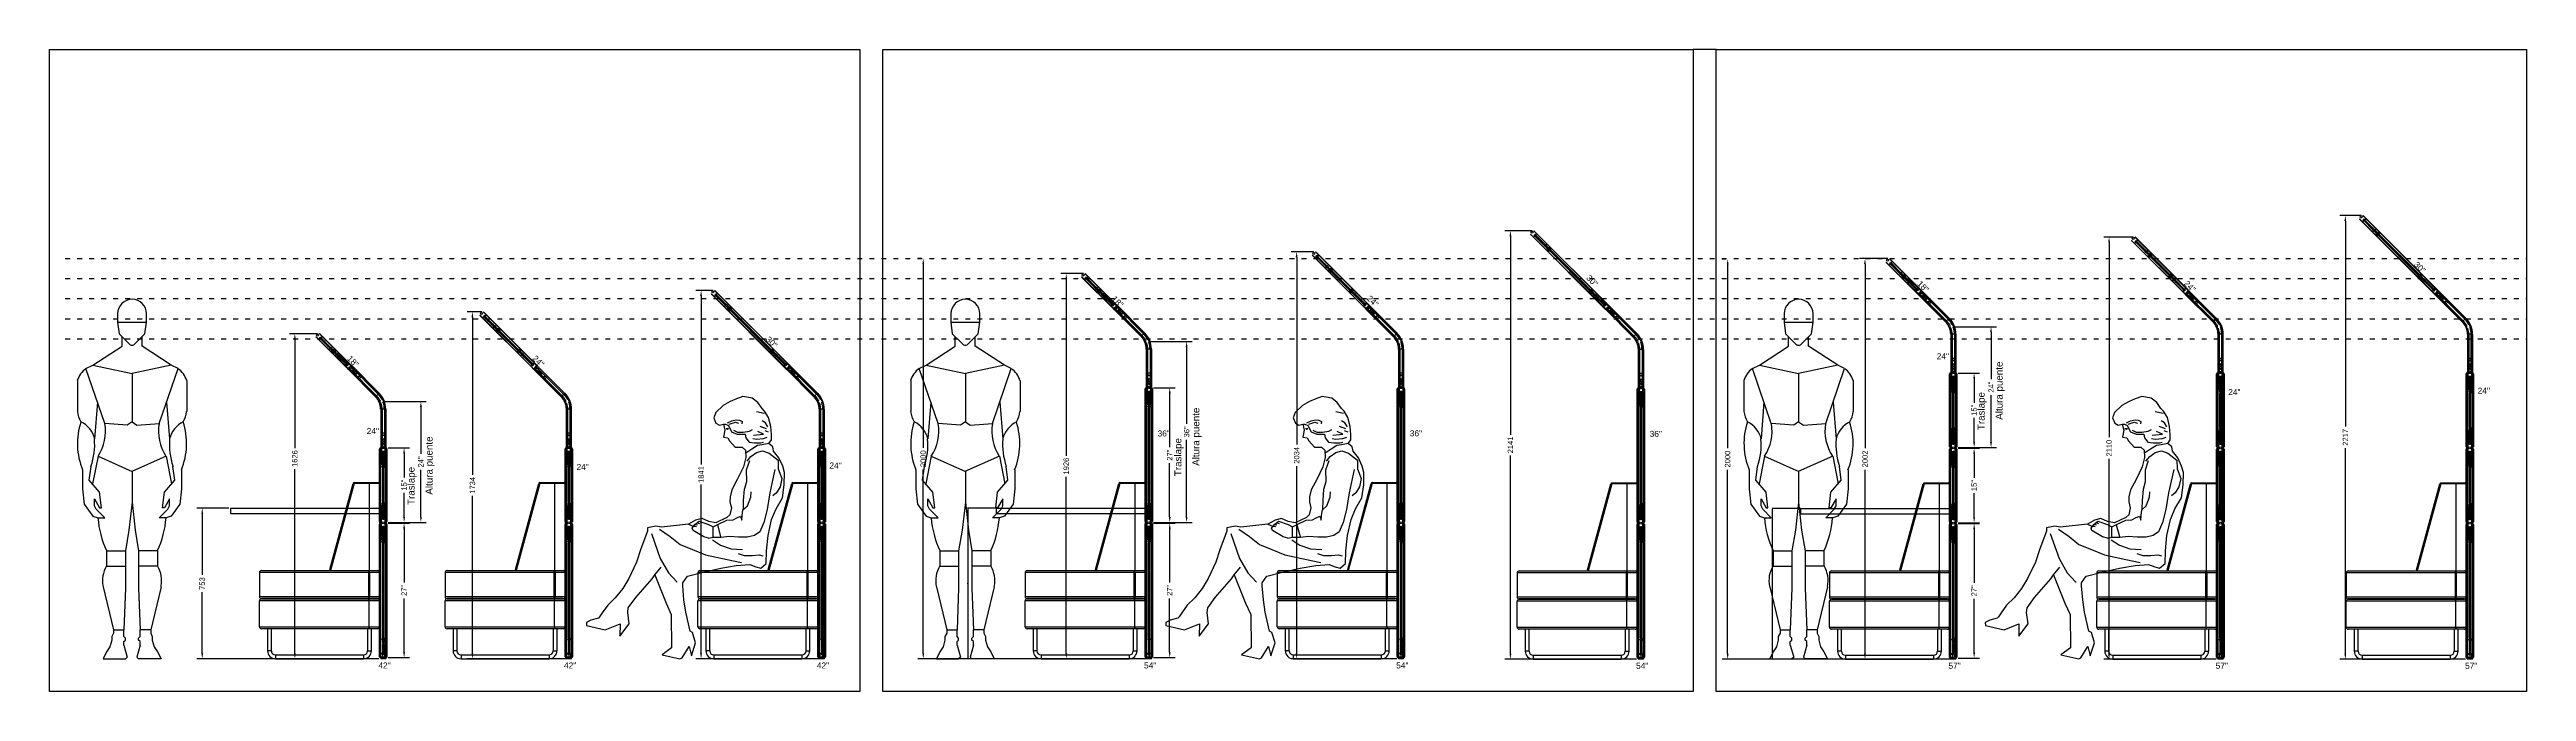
# Model space of a CAD drawing. Header units: inches. Extents: x 9936 to 27102, y -2774 to 11910.
# Drawn here: x 10348 to 22729, y 5355 to 8563 of the extents above; entities that cross this region are included whole.
import ezdxf

# ---------------------------------------------------------------- set-up
doc = ezdxf.new("R2010")
doc.units = ezdxf.units.IN
doc.header["$MEASUREMENT"] = 0
doc.linetypes.add('ACAD_ISO03W100', pattern=[30, 12, -18])
for name, color, linetype in [('Conector lateral', 150, 'Continuous'), ('COTA', 7, 'Continuous'), ('CUBIERTA', 152, 'Continuous'), ('planta', 8, 'Continuous'), ('Puente', 244, 'Continuous'), ('RECTO', 20, 'Continuous'), ('SILLON', 84, 'Continuous'), ('TEXTO', 7, 'Continuous')]:
    doc.layers.add(name, color=color, linetype=linetype)
doc.styles.get("Standard").update_dxf_attribs({"font": 'arial.ttf'})
doc.dimstyles.new('ISO-25', dxfattribs={"dimtxt": 2.5, "dimasz": 2.5, "dimexe": 1.25, "dimexo": 0.625, "dimtad": 1, "dimtxsty": 'Standard', "dimcen": 2.5, "dimadec": 0, "dimazin": 0, "dimtfac": 1, "dimtmove": 0, "dimatfit": 3, "dimfxl": 1, "dimarcsym": 0})
doc.dimstyles.get("Standard").update_dxf_attribs({"dimscale": 150, "dimtxt": 0.18, "dimasz": 0.18, "dimexe": 0.18, "dimexo": 0.0625, "dimgap": 0.09, "dimtad": 0, "dimdec": 0, "dimzin": 0, "dimdsep": 46, "dimtxsty": 'Standard', "dimcen": 0.09, "dimclrd": 1, "dimclre": 1, "dimclrt": 1, "dimadec": 0, "dimazin": 0, "dimtfac": 1, "dimtdec": 0, "dimtofl": 0, "dimtmove": 0, "dimatfit": 3, "dimfxl": 1, "dimtolj": 1, "dimtzin": 0, "dimarcsym": 0})

msp = doc.modelspace()

# ---------------------------------------------------------------- texts
at = {"layer": 'TEXTO', "char_height": 35, "attachment_point": 1, "rotation": 90}
for s, insert in [('Altura puente', (20075.657, 6712.672)), ('Traslape', (19985.657, 6661.172)), ('Altura puente', (16060.656, 6482.5)), ('Altura puente', (12227.5, 6338.5)), ('Traslape', (15970.656, 6431)), ('Traslape', (12137.5, 6287))]:
    msp.add_mtext_dynamic_manual_height_columns(s, width=307, gutter_width=1, heights=[0], dxfattribs=dict(at, insert=insert))

# ---------------------------------------------------------------- blocks, each defined once
blk = doc.blocks.new('A$C2C726D91')
at = {"layer": 'RECTO', "linetype": 'Continuous'}
for p, q in [((0, 668), (4, 668)), ((0, 4), (0, 668)), ((4, 672), (4, 668)), ((4, 672), (6, 672)), ((6, 668), (4, 668)), ((4, 668), (4, 4)), ((6, 672), (6, 671)), ((6, 672), (7, 672)), ((6, 672), (6, 668)), ((7, 671), (6, 671)), ((6, 671), (6, 668)), ((6, 668), (7, 668)), ((6, 4), (6, 668)), ((7, 672), (7, 671)), ((7, 671), (7, 668)), ((7, 4), (7, 668)), ((7, 651), (16, 651)), ((11, 653), (13, 653)), ((11, 652), (11, 651)), ((16, 652), (11, 652)), ((13, 653), (13, 652)), ((21, 653), (13, 653)), ((16, 652), (13, 652)), ((14, 656), (14, 653)), ((14, 656), (18, 656)), ((16, 652), (17, 652)), ((16, 652), (16, 584)), ((17, 642), (17, 652)), ((21, 652), (17, 652)), ((17, 602), (17, 638)), ((18, 656), (18, 653)), ((18, 656), (22, 656)), ((18, 651), (20, 651)), ((18, 643), (18, 651)), ((18, 603), (18, 637)), ((20, 643), (20, 651)), ((20, 603), (20, 637)), ((24, 653), (21, 653)), ((21, 652), (22, 652)), ((21, 652), (21, 642)), ((21, 638), (21, 602)), ((22, 656), (22, 653)), ((22, 656), (23, 656)), ((22, 584), (22, 652)), ((24, 652), (22, 652)), ((25, 652), (22, 652)), ((22, 651), (30, 651)), ((23, 656), (23, 653)), ((24, 652), (24, 653)), ((24, 653), (25, 653)), ((25, 653), (26, 653)), ((27, 652), (25, 652)), ((27, 651), (27, 652)), ((31, 672), (30, 672)), ((30, 671), (30, 672)), ((31, 671), (30, 671)), ((30, 668), (30, 671)), ((31, 668), (30, 668)), ((30, 4), (30, 668)), ((31, 672), (31, 671)), ((31, 668), (31, 672)), ((31, 672), (33, 672)), ((31, 671), (31, 668)), ((31, 4), (31, 668)), ((33, 668), (31, 668)), ((33, 668), (33, 672)), ((33, 4), (33, 668)), ((33, 668), (37, 668)), ((37, 668), (37, 4)), ((15, 583), (14, 578)), ((14, 578), (18, 575)), ((19, 585), (15, 583)), ((16, 576), (16, 572)), ((16, 572), (16, 100)), ((16, 100), (16, 572)), ((17, 572), (16, 572)), ((16, 572), (16, 572)), ((17, 585), (17, 598)), ((17, 572), (17, 575)), ((17, 100), (17, 572)), ((18, 585), (18, 597)), ((18, 575), (22, 577)), ((18, 185), (18, 575)), ((23, 582), (19, 585)), ((20, 585), (20, 597)), ((20, 185), (20, 575)), ((20, 572), (20, 100)), ((21, 572), (20, 572)), ((21, 598), (21, 585)), ((21, 575), (21, 572)), ((21, 100), (21, 572)), ((22, 572), (21, 572)), ((22, 577), (23, 582)), ((22, 572), (22, 576)), ((22, 100), (22, 572)), ((18, 179), (17, 180)), ((18, 97), (18, 179)), ((20, 185), (20, 184)), ((20, 97), (20, 179)), ((0, 4), (4, 4)), ((4, 4), (6, 4)), ((4, 4), (4, 0)), ((6, 0), (4, 0)), ((6, 4), (6, 1)), ((7, 4), (6, 4)), ((6, 4), (6, 0)), ((6, 1), (7, 1)), ((6, 1), (6, 0)), ((7, 0), (6, 0)), ((16, 21), (7, 21)), ((7, 4), (7, 1)), ((7, 1), (7, 0)), ((11, 21), (11, 20)), ((11, 20), (16, 20)), ((13, 19), (11, 19)), ((13, 20), (13, 19)), ((13, 20), (16, 20)), ((13, 19), (24, 19)), ((15, 95), (14, 90)), ((14, 90), (18, 87)), ((14, 16), (14, 19)), ((17, 16), (14, 16)), ((19, 97), (15, 95)), ((16, 100), (17, 100)), ((16, 100), (16, 96)), ((16, 100), (16, 100)), ((16, 88), (16, 20)), ((17, 20), (16, 20)), ((17, 97), (17, 100)), ((17, 74), (17, 87)), ((17, 20), (17, 70)), ((17, 20), (21, 20)), ((17, 16), (17, 19)), ((21, 16), (17, 16)), ((18, 87), (22, 89)), ((18, 75), (18, 87)), ((18, 21), (18, 69)), ((20, 21), (18, 21)), ((23, 94), (19, 97)), ((20, 100), (21, 100)), ((20, 75), (20, 87)), ((20, 21), (20, 69)), ((21, 100), (22, 100)), ((21, 100), (21, 97)), ((21, 87), (21, 74)), ((21, 70), (21, 20)), ((22, 20), (21, 20)), ((21, 16), (21, 19)), ((23, 16), (21, 16)), ((22, 96), (22, 100)), ((22, 89), (23, 94)), ((22, 20), (22, 88)), ((30, 21), (22, 21)), ((22, 20), (24, 20)), ((22, 20), (27, 20)), ((23, 16), (23, 19)), ((24, 19), (24, 20)), ((26, 19), (24, 19)), ((27, 20), (27, 21)), ((31, 4), (30, 4)), ((30, 1), (30, 4)), ((30, 1), (31, 1)), ((30, 0), (30, 1)), ((31, 0), (30, 0)), ((31, 4), (31, 1)), ((31, 4), (33, 4)), ((31, 0), (31, 4)), ((31, 1), (31, 0)), ((33, 0), (31, 0)), ((33, 4), (37, 4)), ((33, 0), (33, 4))]:
    blk.add_line(p, q, dxfattribs=at)
for centre, radius in [((19, 640), 1.98), ((19, 580), 5.25), ((19, 600), 1.98), ((19, 92), 5.25), ((19, 72), 1.98)]:
    blk.add_circle(centre, radius, dxfattribs=at)
for centre, radius, start, end in [((4, 668), 4, 90, 180), ((11, 652), 0.5, 90, 180), ((19, 640), 2.78, 130.4601, 229.5399), ((19, 653), 1.9, 198.4085, 243.4746), ((19, 640), 2.78, 72.2158, 107.7842), ((19, 640), 2.78, 252.2158, 287.7842), ((19, 653), 1.9, 296.5254, 341.5915), ((19, 640), 2.78, 310.4601, 49.5399), ((26, 652), 0.5, 0, 90), ((33, 668), 4, 0, 90), ((19, 600), 2.78, 130.4601, 229.5399), ((19, 600), 2.78, 72.2158, 107.7842), ((19, 600), 2.78, 252.2158, 287.7842), ((19, 600), 2.78, 310.4601, 49.5399), ((19, 182), 2.78, 72.2158, 107.7842), ((19, 182), 2.78, 252.2158, 287.7842), ((4, 4), 4, 180, 270), ((11, 20), 0.5, 180, 270), ((19, 72), 2.78, 130.4601, 229.5399), ((19, 19), 1.9, 116.5254, 161.5915), ((19, 72), 2.78, 72.2158, 107.7842), ((19, 72), 2.78, 252.2158, 287.7842), ((19, 19), 1.9, 18.4085, 63.4746), ((19, 72), 2.78, 310.4601, 49.5399), ((26, 20), 0.5, 270, 0), ((33, 4), 4, 270, 0)]:
    blk.add_arc(centre, radius, start, end, dxfattribs=at)
for points, knots in [([(17, 642), (17, 642), (17, 642), (18, 643), (18, 643), (18, 643)], [0, 0, 0, 0, 0.439174, 0.876749, 1, 1, 1, 1]), ([(18, 637), (18, 637), (17, 638), (17, 638), (17, 638), (17, 638)], [0, 0, 0, 0, 0.444484, 0.887819, 1, 1, 1, 1]), ([(20, 643), (20, 643), (20, 642), (20, 642), (20, 642), (21, 642)], [0, 0, 0, 0, 0.444477, 0.887819, 1, 1, 1, 1]), ([(21, 638), (20, 638), (20, 638), (20, 637), (20, 637), (20, 637)], [0, 0, 0, 0, 0.439174, 0.876749, 1, 1, 1, 1]), ([(17, 602), (17, 602), (17, 602), (18, 603), (18, 603), (18, 603)], [0, 0, 0, 0, 0.439174, 0.876749, 1, 1, 1, 1]), ([(18, 597), (18, 597), (17, 598), (17, 598), (17, 598), (17, 598)], [0, 0, 0, 0, 0.444477, 0.887819, 1, 1, 1, 1]), ([(20, 603), (20, 603), (20, 602), (20, 602), (20, 602), (21, 602)], [0, 0, 0, 0, 0.444477, 0.887819, 1, 1, 1, 1]), ([(21, 598), (20, 598), (20, 598), (20, 597), (20, 597), (20, 597)], [0, 0, 0, 0, 0.439174, 0.876749, 1, 1, 1, 1]), ([(17, 184), (18, 185), (18, 185), (18, 185), (18, 185)], [0, 0, 0, 0, 0.638363, 1, 1, 1, 1]), ([(20, 180), (20, 179), (20, 179), (20, 179), (20, 179)], [0, 0, 0, 0, 0.638363, 1, 1, 1, 1]), ([(17, 74), (17, 74), (17, 74), (18, 75), (18, 75), (18, 75)], [0, 0, 0, 0, 0.439174, 0.876749, 1, 1, 1, 1]), ([(18, 69), (18, 69), (17, 70), (17, 70), (17, 70), (17, 70)], [0, 0, 0, 0, 0.444477, 0.887819, 1, 1, 1, 1]), ([(20, 75), (20, 75), (20, 74), (20, 74), (20, 74), (21, 74)], [0, 0, 0, 0, 0.444477, 0.887819, 1, 1, 1, 1]), ([(21, 70), (20, 70), (20, 70), (20, 69), (20, 69), (20, 69)], [0, 0, 0, 0, 0.439174, 0.876749, 1, 1, 1, 1])]:
    blk.add_open_spline(points, degree=3, knots=knots, dxfattribs=at)
blk = doc.blocks.new('A$C10B60D47')
at = {"layer": 'Conector lateral', "linetype": 'Continuous'}
for p, q in [((19, 168), (0, 168)), ((0, 168), (0, 0)), ((7, 158), (9, 158)), ((7, 158), (8, 157)), ((8, 160), (9, 160)), ((8, 160), (9, 158)), ((8, 157), (9, 157)), ((9, 160), (10, 159)), ((9, 157), (10, 156)), ((10, 159), (11, 159)), ((10, 158), (11, 156)), ((10, 158), (12, 158)), ((10, 156), (11, 156)), ((11, 159), (12, 158)), ((19, 0), (19, 168)), ((7, 118), (9, 118)), ((7, 118), (8, 117)), ((7, 50), (9, 50)), ((7, 50), (8, 49)), ((7, 10), (9, 10)), ((7, 10), (8, 9)), ((8, 120), (9, 120)), ((8, 120), (9, 118)), ((8, 117), (9, 117)), ((8, 52), (9, 52)), ((8, 52), (9, 50)), ((8, 49), (9, 49)), ((8, 12), (9, 12)), ((8, 12), (9, 10)), ((8, 9), (9, 9)), ((9, 120), (10, 119)), ((9, 117), (10, 116)), ((9, 52), (10, 51)), ((9, 49), (10, 48)), ((9, 12), (10, 11)), ((9, 9), (10, 8)), ((10, 119), (11, 119)), ((10, 118), (11, 116)), ((10, 118), (12, 118)), ((10, 116), (11, 116)), ((10, 51), (11, 51)), ((10, 50), (11, 48)), ((10, 50), (12, 50)), ((10, 48), (11, 48)), ((10, 11), (11, 11)), ((10, 10), (11, 8)), ((10, 10), (12, 10)), ((10, 8), (11, 8)), ((11, 119), (12, 118)), ((11, 51), (12, 50)), ((11, 11), (12, 10)), ((0, 0), (19, 0))]:
    blk.add_line(p, q, dxfattribs=at)
for centre, radius in [((10, 158), 3.75), ((10, 118), 3.75), ((10, 50), 3.75), ((10, 10), 3.75), ((10, 103), 2.78), ((10, 65), 2.78)]:
    blk.add_circle(centre, radius, dxfattribs=at)
blk = doc.blocks.new('A$C5B2E031B')
at = {"layer": 'RECTO', "linetype": 'Continuous', "lineweight": 0}
for p, q in [((0, 5), (0, 1)), ((0, 5), (26, 5)), ((0, 1), (26, 1)), ((1, 6), (25, 6)), ((3, 10), (3, 6)), ((3, 10), (23, 10)), ((4, 10), (22, 10)), ((9, 27), (9, 10)), ((17, 10), (17, 27)), ((23, 6), (23, 10)), ((26, 1), (26, 5)), ((1, 0), (25, 0))]:
    blk.add_line(p, q, dxfattribs=at)
blk.add_circle((13, 38), 1.98, dxfattribs=at)
for centre, radius, start, end in [((1, 5), 1, 90, 180), ((1, 1), 1, 180, 270), ((4, 10), 0.5, 90, 180), ((22, 10), 0.5, 0, 90), ((25, 5), 1, 0, 90), ((25, 1), 1, 270, 0)]:
    blk.add_arc(centre, radius, start, end, dxfattribs=at)
blk = doc.blocks.new('BIOMBO 54')
at = {"layer": 'RECTO', "color": 252, "true_color": 0x939598}
for centre in [(0, 0), (0, -676), (0, -676)]:
    blk.add_circle(centre, 5, dxfattribs=at)
blk.add_blockref('A$C10B60D47', (-10, -760))
at = {"layer": 'RECTO'}
for name, p in [('A$C2C726D91', (-19, -674)), ('A$C2C726D91', (-19, -1350)), ('A$C5B2E031B', (-13, -1356))]:
    blk.add_blockref(name, p, dxfattribs=at)
at = {"layer": 'Puente', "color": 251, "true_color": 0x636466, "insert": (-32, -1374), "char_height": 30, "attachment_point": 1}
blk.add_mtext_dynamic_manual_height_columns('\\pi7.73235;54"', width=73.25, gutter_width=15.9, heights=[30.6], dxfattribs=at)
blk = doc.blocks.new('PUENTE 135° H36 F18')
at = {"layer": 'Puente', "linetype": 'Continuous'}
for p, q in [((9999, -11542), (9998, -11543)), ((9998, -11543), (9999, -11544)), ((9999, -11542), (10000, -11543)), ((9999, -11544), (10000, -11543)), ((9999, -11544), (10001, -11546)), ((10000, -11543), (10002, -11545)), ((10001, -11546), (10002, -11545)), ((10156, -11700), (10001, -11546)), ((10157, -11700), (10002, -11545)), ((10020, -11551), (10014, -11557)), ((10016, -11525), (10015, -11526)), ((10016, -11526), (10015, -11526)), ((10015, -11548), (10018, -11545)), ((10015, -11548), (10018, -11550)), ((10016, -11525), (10017, -11526)), ((10016, -11526), (10017, -11526)), ((10018, -11528), (10016, -11526)), ((10017, -11526), (10019, -11528)), ((10024, -11543), (10017, -11551)), ((10019, -11550), (10017, -11551)), ((10017, -11551), (10017, -11551)), ((10019, -11528), (10018, -11528)), ((10173, -11683), (10018, -11528)), ((10018, -11545), (10021, -11542)), ((10018, -11545), (10020, -11547)), ((10174, -11682), (10019, -11528)), ((10020, -11549), (10019, -11550)), ((10019, -11550), (10067, -11598)), ((10022, -11546), (10020, -11549)), ((10027, -11556), (10020, -11549)), ((10021, -11542), (10023, -11544)), ((10022, -11548), (10021, -11549)), ((10027, -11555), (10021, -11549)), ((10023, -11545), (10022, -11546)), ((10022, -11546), (10030, -11554)), ((10028, -11554), (10022, -11548)), ((10025, -11544), (10023, -11545)), ((10071, -11594), (10023, -11545)), ((10030, -11540), (10024, -11546)), ((10025, -11544), (10024, -11543)), ((10055, -11584), (10030, -11559)), ((10056, -11583), (10031, -11559)), ((10057, -11582), (10032, -11558)), ((10033, -11557), (10058, -11582)), ((10067, -11597), (10058, -11587)), ((10068, -11596), (10059, -11587)), ((10061, -11585), (10070, -11594)), ((10069, -11595), (10061, -11586)), ((10069, -11595), (10068, -11599)), ((10068, -11599), (10070, -11603)), ((10074, -11595), (10069, -11595)), ((10070, -11603), (10075, -11602)), ((10073, -11604), (10076, -11607)), ((10077, -11598), (10074, -11595)), ((10077, -11606), (10074, -11604)), ((10075, -11602), (10077, -11598)), ((10081, -11609), (10075, -11603)), ((10082, -11608), (10076, -11602)), ((10077, -11605), (10076, -11606)), ((10080, -11610), (10076, -11606)), ((10076, -11606), (10076, -11607)), ((10076, -11607), (10080, -11611)), ((10080, -11602), (10077, -11600)), ((10077, -11601), (10079, -11603)), ((10081, -11609), (10077, -11605)), ((10080, -11602), (10079, -11603)), ((10079, -11603), (10079, -11604)), ((10084, -11607), (10079, -11603)), ((10079, -11604), (10083, -11608)), ((10084, -11607), (10080, -11602)), ((10090, -11621), (10095, -11626)), ((10095, -11625), (10091, -11621)), ((10096, -11624), (10092, -11620)), ((10098, -11626), (10092, -11620)), ((10099, -11622), (10094, -11618)), ((10094, -11619), (10098, -11623)), ((10100, -11625), (10094, -11619)), ((10099, -11621), (10095, -11617)), ((10095, -11625), (10096, -11624)), ((10095, -11626), (10095, -11625)), ((10095, -11626), (10097, -11628)), ((10098, -11627), (10096, -11625)), ((10098, -11623), (10099, -11622)), ((10098, -11622), (10100, -11624)), ((10100, -11626), (10098, -11630)), ((10098, -11630), (10101, -11633)), ((10102, -11624), (10099, -11621)), ((10099, -11622), (10099, -11621)), ((10104, -11625), (10100, -11626)), ((10101, -11633), (10105, -11633)), ((10116, -11630), (10103, -11643)), ((10103, -11634), (10152, -11683)), ((10107, -11629), (10104, -11625)), ((10105, -11633), (10107, -11629)), ((10114, -11643), (10105, -11634)), ((10114, -11642), (10106, -11633)), ((10107, -11631), (10117, -11641)), ((10115, -11641), (10107, -11632)), ((10156, -11678), (10108, -11630)), ((10226, -11739), (10116, -11630)), ((10103, -11643), (10213, -11753)), ((10142, -11671), (10117, -11646)), ((10143, -11670), (10118, -11646)), ((10119, -11644), (10145, -11669)), ((10144, -11669), (10119, -11645)), ((10152, -11682), (10145, -11674)), ((10151, -11682), (10145, -11688)), ((10145, -11688), (10150, -11683)), ((10158, -11700), (10145, -11688)), ((10152, -11680), (10146, -11674)), ((10154, -11679), (10147, -11673)), ((10148, -11672), (10155, -11679)), ((10154, -11686), (10150, -11683)), ((10150, -11684), (10152, -11683)), ((10150, -11684), (10151, -11685)), ((10151, -11685), (10158, -11677)), ((10154, -11686), (10151, -11684)), ((10154, -11679), (10152, -11680)), ((10152, -11682), (10155, -11679)), ((10152, -11682), (10152, -11683)), ((10154, -11686), (10152, -11684)), ((10159, -11680), (10154, -11686)), ((10157, -11683), (10154, -11686)), ((10154, -11686), (10154, -11686)), ((10161, -11671), (10155, -11677)), ((10156, -11678), (10155, -11679)), ((10157, -11683), (10155, -11681)), ((10156, -11677), (10161, -11672)), ((10156, -11677), (10159, -11680)), ((10156, -11678), (10157, -11677)), ((10157, -11700), (10156, -11700)), ((10156, -11700), (10158, -11702)), ((10158, -11677), (10157, -11677)), ((10160, -11680), (10157, -11678)), ((10160, -11680), (10157, -11683)), ((10157, -11700), (10159, -11702)), ((10158, -11700), (10174, -11685)), ((10160, -11702), (10158, -11700)), ((10158, -11702), (10159, -11702)), ((10158, -11702), (10159, -11703)), ((10159, -11702), (10159, -11702)), ((10159, -11703), (10159, -11702)), ((10296, -11840), (10159, -11703)), ((10160, -11702), (10164, -11698)), ((10297, -11840), (10160, -11702)), ((10174, -11685), (10161, -11672)), ((10164, -11698), (10172, -11690)), ((10301, -11835), (10164, -11698)), ((10165, -11699), (10173, -11691)), ((10172, -11690), (10176, -11686)), ((10309, -11827), (10172, -11690)), ((10174, -11682), (10173, -11683)), ((10175, -11685), (10173, -11683)), ((10174, -11682), (10176, -11684)), ((10175, -11686), (10174, -11685)), ((10175, -11685), (10176, -11684)), ((10176, -11686), (10175, -11685)), ((10176, -11684), (10177, -11685)), ((10177, -11685), (10176, -11686)), ((10313, -11823), (10176, -11686)), ((10314, -11822), (10177, -11685)), ((10189, -11707), (10180, -11715)), ((10190, -11708), (10182, -11716)), ((10213, -11753), (10226, -11739)), ((10297, -11840), (10301, -11835)), ((10309, -11827), (10301, -11835)), ((10309, -11827), (10313, -11823)), ((10321, -11902), (10323, -11902)), ((10321, -11902), (10321, -12096)), ((10323, -11902), (10323, -12096)), ((10323, -11902), (10328, -11902)), ((10328, -11902), (10328, -12096)), ((10340, -11902), (10328, -11902)), ((10340, -11902), (10340, -12096)), ((10340, -11902), (10346, -11902)), ((10346, -11902), (10347, -11902)), ((10346, -11902), (10346, -12096)), ((10347, -11902), (10347, -12096)), ((10321, -12096), (10323, -12096)), ((10321, -12096), (10321, -12097)), ((10321, -12096), (10323, -12096)), ((10321, -12096), (10321, -12100)), ((10323, -12097), (10321, -12097)), ((10321, -12097), (10321, -12100)), ((10321, -12100), (10323, -12100)), ((10321, -12764), (10321, -12100)), ((10323, -12096), (10328, -12096)), ((10323, -12096), (10323, -12099)), ((10323, -12096), (10323, -12097)), ((10323, -12097), (10323, -12100)), ((10345, -12099), (10323, -12099)), ((10323, -12099), (10323, -12117)), ((10323, -12764), (10323, -12100)), ((10330, -12117), (10323, -12117)), ((10323, -12117), (10331, -12117)), ((10325, -12023), (10325, -12178)), ((10344, -12023), (10325, -12023)), ((10326, -12116), (10326, -12117)), ((10331, -12116), (10326, -12116)), ((10327, -12116), (10329, -12116)), ((10328, -12071), (10340, -12071)), ((10328, -12072), (10340, -12072)), ((10340, -12095), (10328, -12095)), ((10340, -12096), (10328, -12096)), ((10329, -12115), (10329, -12116)), ((10336, -12115), (10329, -12115)), ((10331, -12116), (10329, -12116)), ((10330, -12117), (10330, -12112)), ((10330, -12112), (10338, -12112)), ((10330, -12112), (10330, -12115)), ((10330, -12112), (10334, -12112)), ((10331, -12116), (10332, -12116)), ((10331, -12116), (10331, -12184)), ((10332, -12126), (10332, -12116)), ((10336, -12116), (10332, -12116)), ((10332, -12166), (10332, -12130)), ((10333, -12117), (10335, -12117)), ((10333, -12126), (10333, -12117)), ((10333, -12166), (10333, -12131)), ((10334, -12112), (10334, -12115)), ((10334, -12112), (10338, -12112)), ((10335, -12126), (10335, -12117)), ((10335, -12166), (10335, -12131)), ((10339, -12115), (10336, -12115)), ((10336, -12116), (10337, -12116)), ((10336, -12116), (10336, -12126)), ((10336, -12130), (10336, -12166)), ((10337, -12184), (10337, -12116)), ((10339, -12116), (10337, -12116)), ((10341, -12116), (10337, -12116)), ((10337, -12117), (10346, -12117)), ((10338, -12112), (10338, -12117)), ((10338, -12112), (10338, -12115)), ((10338, -12112), (10338, -12115)), ((10338, -12112), (10338, -12112)), ((10345, -12117), (10338, -12117)), ((10339, -12116), (10339, -12115)), ((10339, -12116), (10340, -12116)), ((10340, -12096), (10346, -12096)), ((10340, -12116), (10342, -12116)), ((10342, -12116), (10341, -12116)), ((10342, -12117), (10342, -12116)), ((10344, -12178), (10344, -12023)), ((10345, -12096), (10345, -12099)), ((10345, -12099), (10345, -12117)), ((10346, -12096), (10347, -12096)), ((10347, -12096), (10346, -12096)), ((10346, -12097), (10346, -12096)), ((10347, -12097), (10346, -12097)), ((10346, -12100), (10346, -12097)), ((10347, -12100), (10346, -12100)), ((10346, -12764), (10346, -12100)), ((10347, -12096), (10347, -12097)), ((10347, -12100), (10347, -12096)), ((10347, -12097), (10347, -12100)), ((10347, -12764), (10347, -12100)), ((10325, -12178), (10344, -12178)), ((10331, -12185), (10330, -12190)), ((10330, -12190), (10334, -12193)), ((10335, -12184), (10331, -12185)), ((10331, -12193), (10331, -12196)), ((10331, -12196), (10331, -12668)), ((10332, -12196), (10331, -12196)), ((10332, -12183), (10332, -12170)), ((10332, -12196), (10332, -12193)), ((10332, -12668), (10332, -12196)), ((10333, -12196), (10332, -12196)), ((10333, -12183), (10333, -12171)), ((10333, -12584), (10333, -12193)), ((10333, -12668), (10333, -12196)), ((10334, -12193), (10338, -12191)), ((10335, -12183), (10335, -12171)), ((10338, -12187), (10335, -12184)), ((10335, -12584), (10335, -12193)), ((10335, -12196), (10335, -12668)), ((10336, -12196), (10335, -12196)), ((10336, -12170), (10336, -12183)), ((10336, -12193), (10336, -12196)), ((10336, -12668), (10336, -12196)), ((10337, -12196), (10336, -12196)), ((10337, -12196), (10337, -12193)), ((10337, -12668), (10337, -12196)), ((10338, -12191), (10338, -12187)), ((10333, -12589), (10333, -12589)), ((10333, -12671), (10333, -12589)), ((10335, -12584), (10335, -12584)), ((10335, -12671), (10335, -12589)), ((10331, -12747), (10323, -12747)), ((10326, -12747), (10326, -12748)), ((10326, -12748), (10331, -12748)), ((10329, -12749), (10327, -12749)), ((10329, -12749), (10329, -12750)), ((10329, -12749), (10331, -12749)), ((10329, -12750), (10339, -12750)), ((10331, -12673), (10330, -12678)), ((10330, -12678), (10334, -12681)), ((10330, -12753), (10330, -12750)), ((10332, -12753), (10330, -12753)), ((10331, -12668), (10331, -12672)), ((10331, -12668), (10332, -12668)), ((10335, -12672), (10331, -12673)), ((10331, -12681), (10331, -12749)), ((10332, -12749), (10331, -12749)), ((10332, -12668), (10333, -12668)), ((10332, -12671), (10332, -12668)), ((10332, -12694), (10332, -12681)), ((10332, -12749), (10332, -12698)), ((10332, -12749), (10336, -12749)), ((10332, -12753), (10332, -12750)), ((10337, -12753), (10332, -12753)), ((10333, -12694), (10333, -12681)), ((10333, -12747), (10333, -12699)), ((10335, -12747), (10333, -12747)), ((10334, -12681), (10338, -12679)), ((10335, -12668), (10336, -12668)), ((10338, -12675), (10335, -12672)), ((10335, -12694), (10335, -12681)), ((10335, -12747), (10335, -12699)), ((10336, -12668), (10337, -12668)), ((10336, -12668), (10336, -12671)), ((10336, -12681), (10336, -12694)), ((10336, -12698), (10336, -12749)), ((10337, -12749), (10336, -12749)), ((10337, -12672), (10337, -12668)), ((10337, -12749), (10337, -12681)), ((10346, -12747), (10337, -12747)), ((10337, -12748), (10342, -12748)), ((10337, -12749), (10339, -12749)), ((10337, -12753), (10337, -12750)), ((10339, -12753), (10337, -12753)), ((10338, -12679), (10338, -12675)), ((10339, -12750), (10339, -12749)), ((10342, -12749), (10339, -12749)), ((10339, -12753), (10339, -12750)), ((10342, -12748), (10342, -12747)), ((10321, -12764), (10321, -12767)), ((10323, -12764), (10321, -12764)), ((10321, -12764), (10321, -12768)), ((10321, -12767), (10323, -12767)), ((10321, -12767), (10321, -12768)), ((10323, -12768), (10321, -12768)), ((10323, -12764), (10323, -12767)), ((10323, -12767), (10323, -12768)), ((10347, -12764), (10346, -12764)), ((10346, -12767), (10346, -12764)), ((10346, -12767), (10347, -12767)), ((10346, -12768), (10346, -12767)), ((10347, -12768), (10346, -12768)), ((10347, -12764), (10347, -12767)), ((10347, -12768), (10347, -12764)), ((10347, -12767), (10347, -12768))]:
    blk.add_line(p, q, dxfattribs=at)
at = {"layer": 'Puente', "linetype": 'Continuous', "flags": 128}
for points in [[(10081, -11609), (10082, -11609), (10083, -11608)], [(10159, -11703), (10159, -11703), (10159, -11703), (10159, -11703), (10159, -11703), (10159, -11703), (10159, -11702), (10160, -11702), (10160, -11702)], [(10176, -11686), (10176, -11686), (10176, -11686), (10176, -11686), (10176, -11686), (10176, -11686), (10176, -11685), (10177, -11685), (10177, -11685)], [(10296, -11840), (10296, -11840), (10296, -11840), (10296, -11840), (10296, -11840), (10296, -11840), (10297, -11840), (10297, -11840), (10297, -11840)], [(10313, -11823), (10313, -11823), (10313, -11823), (10313, -11823), (10313, -11823), (10314, -11823), (10314, -11823), (10314, -11822), (10314, -11822)]]:
    blk.add_lwpolyline(points, dxfattribs=at)
at = {"layer": 'Puente', "color": 252, "true_color": 0x939598}
for centre in [(10006, -11532), (10334, -12770)]:
    blk.add_circle(centre, 5, dxfattribs=at)
at = {"layer": 'Puente', "linetype": 'Continuous'}
for centre, radius in [((10030, -11556), 1.98), ((10058, -11585), 1.98), ((10072, -11599), 5.25), ((10087, -11614), 7.5), ((10087, -11614), 3.97), ((10103, -11629), 5.25), ((10117, -11643), 2.38), ((10117, -11643), 1.98), ((10145, -11672), 2.38), ((10145, -11672), 1.98), ((10155, -11681), 1.98), ((10177, -11703), 6.35), ((10191, -11718), 2.38), ((10198, -11725), 3.17), ((10199, -11725), 1.98), ((10212, -11739), 2.38), ((10334, -12084), 6.35), ((10334, -12053), 3.17), ((10334, -12033), 2.38), ((10334, -12053), 1.98), ((10334, -12063), 2.38), ((10334, -12115), 1.98), ((10334, -12128), 2.38), ((10334, -12128), 1.98), ((10334, -12188), 5.25), ((10334, -12168), 2.38), ((10334, -12168), 1.98), ((10334, -12676), 5.25), ((10334, -12696), 1.98)]:
    blk.add_circle(centre, radius, dxfattribs=at)
for centre, radius, start, end in [((10021, -11547), 1.9, 243.4085, 288.4746), ((10021, -11547), 1.9, 341.5254, 26.5915), ((10030, -11556), 2.78, 117.2158, 152.7842), ((10030, -11556), 2.78, 175.4601, 274.5399), ((10030, -11556), 2.78, 355.4601, 94.5399), ((10030, -11556), 2.78, 297.2158, 332.7842), ((10058, -11585), 2.78, 175.4601, 274.5399), ((10058, -11585), 2.78, 117.2158, 152.7842), ((10058, -11585), 2.78, 355.4601, 94.5399), ((10058, -11585), 2.78, 297.2158, 332.7842), ((10087, -11614), 8, 158.188, 248.7992), ((10087, -11614), 8, 338.7992, 111.812), ((10087, -11614), 8, 248.7992, 291.812), ((10087, -11614), 8, 305.7957, 323.9893), ((10117, -11643), 2.78, 117.2158, 152.7842), ((10117, -11643), 2.78, 175.4601, 274.5399), ((10117, -11643), 2.78, 355.4601, 94.5399), ((10117, -11643), 2.78, 297.2158, 332.7842), ((10145, -11672), 2.78, 175.4601, 274.5399), ((10145, -11672), 2.78, 117.2158, 152.7842), ((10145, -11672), 2.78, 355.4601, 94.5399), ((10145, -11672), 2.78, 297.2158, 332.7842), ((10154, -11681), 1.9, 161.5254, 206.5915), ((10154, -11681), 1.9, 63.4085, 108.4746), ((10234, -11902), 87.5, 0, 45), ((10234, -11902), 88.8, 0, 45), ((10234, -11902), 94.5, 26.9955, 45), ((10234, -11902), 106, 27.3356, 45), ((10234, -11902), 112, 0, 45), ((10234, -11902), 113, 0, 45), ((10327, -11864), 9.53, 151.4511, 253.5485), ((10234, -11902), 94.5, 0, 18.004), ((10324, -11865), 11.5, 334.377, 70.9919), ((10234, -11902), 106, 0, 18.0333), ((10327, -12116), 0.5, 90, 180), ((10334, -12128), 2.78, 130.4601, 229.5399), ((10334, -12115), 1.9, 198.4085, 243.4746), ((10334, -12128), 2.78, 72.2158, 107.7842), ((10334, -12128), 2.78, 252.2158, 287.7842), ((10334, -12115), 1.9, 296.5254, 341.5915), ((10334, -12128), 2.78, 310.4601, 49.5399), ((10342, -12116), 0.5, 0, 90), ((10334, -12168), 2.78, 130.4601, 229.5399), ((10334, -12168), 2.78, 72.2158, 107.7842), ((10334, -12168), 2.78, 252.2158, 287.7842), ((10334, -12168), 2.78, 310.4601, 49.5399), ((10334, -12586), 2.78, 72.2158, 107.7842), ((10334, -12586), 2.78, 252.2158, 287.7842), ((10327, -12748), 0.5, 180, 270), ((10334, -12696), 2.78, 130.4601, 229.5399), ((10334, -12749), 1.9, 116.5254, 161.5915), ((10334, -12696), 2.78, 72.2158, 107.7842), ((10334, -12696), 2.78, 252.2158, 287.7842), ((10334, -12749), 1.9, 18.4085, 63.4746), ((10334, -12696), 2.78, 310.4601, 49.5399), ((10342, -12748), 0.5, 270, 0)]:
    blk.add_arc(centre, radius, start, end, dxfattribs=at)
for points, knots in [([(10027, -11556), (10027, -11556), (10027, -11556), (10027, -11555), (10027, -11555), (10027, -11555)], [0, 0, 0, 0, 0.439168, 0.876746, 1, 1, 1, 1]), ([(10028, -11554), (10029, -11554), (10029, -11554), (10029, -11554), (10030, -11554), (10030, -11554)], [0, 0, 0, 0, 0.444486, 0.887827, 1, 1, 1, 1]), ([(10031, -11559), (10031, -11559), (10030, -11559), (10030, -11559), (10030, -11559), (10030, -11559)], [0, 0, 0, 0, 0.444486, 0.887826, 1, 1, 1, 1]), ([(10033, -11557), (10033, -11557), (10032, -11557), (10032, -11557), (10032, -11558), (10032, -11558)], [0, 0, 0, 0, 0.439168, 0.876746, 1, 1, 1, 1]), ([(10055, -11584), (10055, -11584), (10055, -11584), (10055, -11584), (10056, -11583), (10056, -11583)], [0, 0, 0, 0, 0.439169, 0.876746, 1, 1, 1, 1]), ([(10057, -11582), (10057, -11582), (10057, -11582), (10058, -11582), (10058, -11582), (10058, -11582)], [0, 0, 0, 0, 0.4444853, 0.8878257, 1, 1, 1, 1]), ([(10059, -11587), (10059, -11587), (10059, -11587), (10058, -11587), (10058, -11587), (10058, -11587)], [0, 0, 0, 0, 0.4444856, 0.8878263, 1, 1, 1, 1]), ([(10061, -11585), (10061, -11585), (10061, -11585), (10061, -11586), (10061, -11586), (10061, -11586)], [0, 0, 0, 0, 0.439168, 0.876746, 1, 1, 1, 1]), ([(10080, -11610), (10080, -11610), (10080, -11610), (10081, -11610), (10081, -11610), (10081, -11610), (10081, -11609), (10081, -11609), (10081, -11609), (10081, -11609), (10081, -11609)], [0, 0, 0, 0, 0.1448116, 0.2895233, 0.4361959, 0.5813773, 0.7230759, 0.8617151, 0.9985819, 1, 1, 1, 1]), ([(10080, -11611), (10080, -11611), (10080, -11611), (10080, -11611), (10080, -11610), (10080, -11610)], [0, 0, 0, 0, 0.104938, 0.526234, 1, 1, 1, 1]), ([(10083, -11608), (10083, -11608), (10083, -11608), (10083, -11608), (10083, -11607), (10083, -11607), (10083, -11607), (10083, -11607), (10084, -11607), (10084, -11607), (10084, -11607)], [0, 0, 0, 0, 0.109514, 0.245527, 0.382033, 0.519934, 0.660409, 0.80429, 0.950716, 1, 1, 1, 1]), ([(10084, -11607), (10084, -11607), (10084, -11607), (10084, -11607), (10084, -11607), (10084, -11607)], [0, 0, 0, 0, 0.455738, 0.91249, 1, 1, 1, 1]), ([(10091, -11621), (10091, -11621), (10091, -11621), (10090, -11621), (10090, -11621), (10090, -11621)], [0, 0, 0, 0, 0.455738, 0.91249, 1, 1, 1, 1]), ([(10092, -11620), (10092, -11620), (10092, -11620), (10092, -11620), (10092, -11621), (10092, -11621), (10091, -11621), (10091, -11621), (10091, -11621), (10091, -11621), (10091, -11621)], [0, 0, 0, 0, 0.109514, 0.245527, 0.382033, 0.519934, 0.660409, 0.80429, 0.950716, 1, 1, 1, 1]), ([(10095, -11617), (10095, -11617), (10095, -11617), (10095, -11617), (10094, -11618), (10094, -11618)], [0, 0, 0, 0, 0.104938, 0.526234, 1, 1, 1, 1]), ([(10094, -11618), (10094, -11618), (10094, -11618), (10094, -11618), (10094, -11618), (10094, -11618), (10094, -11619), (10094, -11619), (10094, -11619), (10094, -11619), (10094, -11619)], [0, 0, 0, 0, 0.1448116, 0.2895233, 0.4361959, 0.5813773, 0.7230759, 0.8617151, 0.9985819, 1, 1, 1, 1]), ([(10114, -11643), (10114, -11643), (10114, -11643), (10114, -11642), (10114, -11642), (10114, -11642)], [0, 0, 0, 0, 0.439168, 0.876746, 1, 1, 1, 1]), ([(10115, -11641), (10116, -11641), (10116, -11641), (10116, -11641), (10116, -11641), (10117, -11641)], [0, 0, 0, 0, 0.4444856, 0.8878263, 1, 1, 1, 1]), ([(10118, -11646), (10118, -11646), (10117, -11646), (10117, -11646), (10117, -11646), (10117, -11646)], [0, 0, 0, 0, 0.4444853, 0.8878257, 1, 1, 1, 1]), ([(10119, -11644), (10119, -11644), (10119, -11644), (10119, -11644), (10119, -11645), (10119, -11645)], [0, 0, 0, 0, 0.439169, 0.876746, 1, 1, 1, 1]), ([(10142, -11671), (10142, -11671), (10142, -11671), (10142, -11671), (10143, -11670), (10143, -11670)], [0, 0, 0, 0, 0.439168, 0.876746, 1, 1, 1, 1]), ([(10144, -11669), (10144, -11669), (10144, -11669), (10145, -11669), (10145, -11669), (10145, -11669)], [0, 0, 0, 0, 0.444486, 0.887826, 1, 1, 1, 1]), ([(10146, -11674), (10146, -11674), (10146, -11674), (10145, -11674), (10145, -11674), (10145, -11674)], [0, 0, 0, 0, 0.444486, 0.887827, 1, 1, 1, 1]), ([(10148, -11672), (10148, -11672), (10148, -11672), (10148, -11673), (10148, -11673), (10147, -11673)], [0, 0, 0, 0, 0.439168, 0.876746, 1, 1, 1, 1]), ([(10332, -12126), (10332, -12126), (10333, -12126), (10333, -12126), (10333, -12126), (10333, -12126)], [0, 0, 0, 0, 0.439174, 0.876749, 1, 1, 1, 1]), ([(10333, -12131), (10333, -12131), (10333, -12131), (10332, -12130), (10332, -12130), (10332, -12130)], [0, 0, 0, 0, 0.444484, 0.887819, 1, 1, 1, 1]), ([(10335, -12126), (10335, -12126), (10336, -12126), (10336, -12126), (10336, -12126), (10336, -12126)], [0, 0, 0, 0, 0.444477, 0.887819, 1, 1, 1, 1]), ([(10336, -12130), (10336, -12130), (10336, -12131), (10335, -12131), (10335, -12131), (10335, -12131)], [0, 0, 0, 0, 0.439174, 0.876749, 1, 1, 1, 1]), ([(10332, -12166), (10332, -12166), (10333, -12166), (10333, -12166), (10333, -12166), (10333, -12166)], [0, 0, 0, 0, 0.439174, 0.876749, 1, 1, 1, 1]), ([(10333, -12171), (10333, -12171), (10333, -12171), (10332, -12170), (10332, -12170), (10332, -12170)], [0, 0, 0, 0, 0.444477, 0.887819, 1, 1, 1, 1]), ([(10335, -12166), (10335, -12166), (10336, -12166), (10336, -12166), (10336, -12166), (10336, -12166)], [0, 0, 0, 0, 0.444477, 0.887819, 1, 1, 1, 1]), ([(10336, -12170), (10336, -12170), (10336, -12171), (10335, -12171), (10335, -12171), (10335, -12171)], [0, 0, 0, 0, 0.439174, 0.876749, 1, 1, 1, 1]), ([(10333, -12584), (10333, -12584), (10333, -12584), (10333, -12584), (10333, -12584)], [0, 0, 0, 0, 0.638363, 1, 1, 1, 1]), ([(10335, -12589), (10335, -12589), (10335, -12589), (10335, -12589), (10335, -12589)], [0, 0, 0, 0, 0.638363, 1, 1, 1, 1]), ([(10332, -12694), (10332, -12694), (10333, -12694), (10333, -12694), (10333, -12694), (10333, -12694)], [0, 0, 0, 0, 0.439174, 0.876749, 1, 1, 1, 1]), ([(10333, -12699), (10333, -12699), (10333, -12699), (10332, -12698), (10332, -12698), (10332, -12698)], [0, 0, 0, 0, 0.444477, 0.887819, 1, 1, 1, 1]), ([(10335, -12694), (10335, -12694), (10336, -12694), (10336, -12694), (10336, -12694), (10336, -12694)], [0, 0, 0, 0, 0.444477, 0.887819, 1, 1, 1, 1]), ([(10336, -12698), (10336, -12698), (10336, -12699), (10335, -12699), (10335, -12699), (10335, -12699)], [0, 0, 0, 0, 0.439174, 0.876749, 1, 1, 1, 1])]:
    blk.add_open_spline(points, degree=3, knots=knots, dxfattribs=at)
at = {"layer": 'Puente', "color": 251, "true_color": 0x636466, "insert": (10160, -11627), "char_height": 30, "attachment_point": 1, "rotation": 315}
blk.add_mtext_dynamic_manual_height_columns('\\pi9.14435;18"', width=73.25, gutter_width=15.9, heights=[30.6], dxfattribs=at)
at = {"layer": 'Puente', "color": 251, "true_color": 0x636466, "insert": (10370, -12309), "char_height": 30, "attachment_point": 1}
blk.add_mtext_dynamic_manual_height_columns('\\pi7.74258;36"', width=73.25, gutter_width=15.9, heights=[30.6], dxfattribs=at)
blk = doc.blocks.new('A$C01CC098A')
at = {"layer": 'Puente', "linetype": 'Continuous'}
for p, q in [((0, 25), (0, 24)), ((0, 25), (1, 25)), ((1, 24), (0, 24)), ((0, 1), (0, 0)), ((0, 1), (1, 1)), ((1, 24), (1, 25)), ((1, 25), (4, 25)), ((4, 24), (1, 24)), ((1, 0), (1, 1)), ((1, 1), (4, 1)), ((4, 25), (4, 24)), ((376, 25), (4, 25)), ((376, 24), (4, 24)), ((4, 0), (4, 1)), ((376, 1), (4, 1)), ((16, 13), (16, 17)), ((16, 17), (19, 17)), ((16, 13), (19, 13)), ((16, 9), (16, 13)), ((16, 9), (19, 9)), ((20, 18), (19, 18)), ((19, 18), (19, 7)), ((19, 7), (20, 7)), ((20, 18), (20, 16)), ((88, 16), (20, 16)), ((20, 16), (20, 15)), ((20, 15), (30, 15)), ((20, 15), (20, 11)), ((30, 11), (20, 11)), ((20, 11), (20, 10)), ((20, 10), (88, 10)), ((20, 10), (20, 7)), ((21, 24), (21, 16)), ((29, 14), (21, 14)), ((21, 14), (21, 12)), ((29, 12), (21, 12)), ((21, 10), (21, 1)), ((34, 15), (70, 15)), ((70, 11), (34, 11)), ((69, 14), (35, 14)), ((69, 12), (35, 12)), ((74, 15), (87, 15)), ((87, 11), (74, 11)), ((87, 14), (75, 14)), ((87, 12), (75, 12)), ((90, 17), (87, 13)), ((87, 13), (89, 9)), ((89, 9), (94, 8)), ((95, 16), (90, 17)), ((94, 8), (97, 12)), ((97, 12), (95, 16)), ((100, 16), (96, 16)), ((96, 10), (100, 10)), ((97, 15), (100, 15)), ((109, 14), (97, 14)), ((109, 12), (97, 12)), ((100, 11), (97, 11)), ((110, 16), (100, 16)), ((100, 16), (100, 15)), ((100, 15), (100, 14)), ((109, 15), (100, 15)), ((100, 14), (109, 14)), ((109, 11), (100, 11)), ((100, 11), (100, 10)), ((100, 10), (110, 10)), ((109, 10), (100, 10)), ((100, 10), (100, 10)), ((256, 16), (124, 16)), ((124, 10), (256, 10)), ((255, 15), (125, 15)), ((125, 14), (255, 14)), ((255, 14), (125, 14)), ((255, 12), (125, 12)), ((255, 11), (125, 11)), ((255, 10), (125, 10)), ((280, 16), (270, 16)), ((270, 10), (280, 10)), ((280, 15), (271, 15)), ((271, 14), (280, 14)), ((283, 14), (271, 14)), ((283, 12), (271, 12)), ((280, 11), (271, 11)), ((280, 10), (271, 10)), ((284, 16), (280, 16)), ((280, 15), (280, 16)), ((280, 14), (280, 15)), ((280, 15), (283, 15)), ((280, 10), (280, 11)), ((283, 11), (280, 11)), ((280, 10), (284, 10)), ((280, 10), (280, 10)), ((286, 17), (283, 13)), ((283, 13), (285, 9)), ((285, 9), (290, 8)), ((291, 16), (286, 17)), ((290, 8), (293, 12)), ((293, 12), (291, 16)), ((360, 16), (292, 16)), ((292, 10), (360, 10)), ((293, 15), (306, 15)), ((305, 14), (293, 14)), ((305, 12), (293, 12)), ((306, 11), (293, 11)), ((310, 15), (346, 15)), ((346, 11), (310, 11)), ((345, 14), (311, 14)), ((345, 12), (311, 12)), ((350, 15), (360, 15)), ((360, 11), (350, 11)), ((359, 14), (351, 14)), ((359, 12), (351, 12)), ((359, 24), (359, 16)), ((359, 14), (359, 12)), ((359, 10), (359, 1)), ((361, 18), (360, 18)), ((360, 16), (360, 18)), ((360, 16), (360, 15)), ((360, 11), (360, 15)), ((360, 11), (360, 10)), ((360, 7), (360, 10)), ((360, 7), (361, 7)), ((361, 7), (361, 18)), ((364, 17), (361, 17)), ((364, 13), (361, 13)), ((364, 9), (361, 9)), ((364, 8), (361, 8)), ((364, 17), (364, 13)), ((364, 13), (364, 9)), ((364, 9), (364, 8)), ((376, 25), (376, 24)), ((376, 25), (379, 25)), ((379, 24), (376, 24)), ((376, 1), (376, 0)), ((376, 1), (379, 1)), ((379, 24), (379, 25)), ((379, 25), (380, 25)), ((380, 24), (379, 24)), ((379, 0), (379, 1)), ((379, 1), (380, 1)), ((380, 25), (380, 24)), ((380, 0), (380, 1)), ((0, 0), (1, 0)), ((1, 0), (4, 0)), ((376, 0), (4, 0)), ((376, 0), (379, 0)), ((379, 0), (380, 0))]:
    blk.add_line(p, q, dxfattribs=at)
at = {"layer": 'Puente', "linetype": 'Continuous', "flags": 128}
for points in [[(109, 11), (109, 12), (109, 14)], [(255, 11), (255, 12), (255, 14)]]:
    blk.add_lwpolyline(points, dxfattribs=at)
at = {"layer": 'Puente', "linetype": 'Continuous'}
for centre, radius in [((32, 13), 1.98), ((72, 13), 1.98), ((92, 13), 5.25), ((117, 13), 7.5), ((117, 13), 3.97), ((263, 13), 7.5), ((263, 13), 3.97), ((288, 13), 5.25), ((308, 13), 1.98), ((348, 13), 1.98)]:
    blk.add_circle(centre, radius, dxfattribs=at)
for centre, radius, start, end in [((19, 13), 1.9, 26.5254, 71.5915), ((19, 13), 1.9, 288.4085, 333.4746), ((32, 13), 2.78, 162.2158, 197.7842), ((32, 13), 2.78, 40.4601, 139.5399), ((32, 13), 2.78, 220.4601, 319.5399), ((32, 13), 2.78, 342.2158, 17.7842), ((72, 13), 2.78, 162.2158, 197.7842), ((72, 13), 2.78, 40.4601, 139.5399), ((72, 13), 2.78, 220.4601, 319.5399), ((72, 13), 2.78, 342.2158, 17.7842), ((117, 13), 8, 23.7992, 156.812), ((117, 13), 8, 203.188, 293.7992), ((117, 13), 8, 293.7992, 336.812), ((117, 13), 8, 351.0107, 8.9893), ((263, 13), 8, 23.7992, 156.812), ((263, 13), 8, 203.188, 293.7992), ((263, 13), 8, 293.7992, 336.812), ((263, 13), 8, 351.0107, 8.9893), ((308, 13), 2.78, 162.2158, 197.7842), ((308, 13), 2.78, 40.4601, 139.5399), ((308, 13), 2.78, 220.4601, 319.5399), ((308, 13), 2.78, 342.2158, 17.7842), ((348, 13), 2.78, 162.2158, 197.7842), ((348, 13), 2.78, 40.4601, 139.5399), ((348, 13), 2.78, 220.4601, 319.5399), ((348, 13), 2.78, 342.2158, 17.7842), ((361, 13), 1.9, 108.4085, 153.4746), ((361, 13), 1.9, 206.5254, 251.5915)]:
    blk.add_arc(centre, radius, start, end, dxfattribs=at)
for points, knots in [([(29, 14), (29, 14), (30, 14), (30, 14), (30, 14), (30, 15)], [0, 0, 0, 0, 0.444484, 0.887824, 1, 1, 1, 1]), ([(30, 11), (30, 11), (30, 11), (29, 12), (29, 12), (29, 12)], [0, 0, 0, 0, 0.4391707, 0.8767474, 1, 1, 1, 1]), ([(34, 15), (34, 14), (34, 14), (35, 14), (35, 14), (35, 14)], [0, 0, 0, 0, 0.4391707, 0.8767474, 1, 1, 1, 1]), ([(35, 12), (35, 12), (34, 11), (34, 11), (34, 11), (34, 11)], [0, 0, 0, 0, 0.444484, 0.887824, 1, 1, 1, 1]), ([(69, 14), (69, 14), (70, 14), (70, 14), (70, 14), (70, 15)], [0, 0, 0, 0, 0.444485, 0.887827, 1, 1, 1, 1]), ([(70, 11), (70, 11), (70, 11), (69, 12), (69, 12), (69, 12)], [0, 0, 0, 0, 0.439168, 0.876746, 1, 1, 1, 1]), ([(74, 15), (74, 14), (74, 14), (75, 14), (75, 14), (75, 14)], [0, 0, 0, 0, 0.439168, 0.876746, 1, 1, 1, 1]), ([(75, 12), (75, 12), (74, 11), (74, 11), (74, 11), (74, 11)], [0, 0, 0, 0, 0.444486, 0.887826, 1, 1, 1, 1]), ([(109, 15), (109, 15), (110, 16), (110, 16), (110, 16), (110, 16)], [0, 0, 0, 0, 0.284679, 0.757022, 1, 1, 1, 1]), ([(109, 14), (109, 14), (109, 14), (109, 14), (109, 14), (109, 14), (109, 15), (109, 15), (109, 15), (109, 15), (109, 15)], [0, 0, 0, 0, 0.136251, 0.272496, 0.409229, 0.547574, 0.688724, 0.83329, 0.979923, 1, 1, 1, 1]), ([(109, 10), (109, 10), (109, 10), (109, 11), (109, 11), (109, 11), (109, 11), (109, 11), (109, 11), (109, 11), (109, 11)], [0, 0, 0, 0, 0.099951, 0.242304, 0.388583, 0.534581, 0.677428, 0.816906, 0.954182, 1, 1, 1, 1]), ([(110, 10), (110, 10), (110, 10), (110, 10), (109, 10), (109, 10)], [0, 0, 0, 0, 0.434341, 0.867809, 1, 1, 1, 1]), ([(124, 16), (124, 16), (124, 16), (124, 16), (125, 15), (125, 15)], [0, 0, 0, 0, 0.200649, 0.619828, 1, 1, 1, 1]), ([(125, 10), (125, 10), (125, 10), (124, 10), (124, 10), (124, 10), (124, 10)], [0, 0, 0, 0, 0.014681, 0.484532, 0.912088, 1, 1, 1, 1]), ([(125, 15), (125, 15), (125, 15), (125, 15), (125, 15), (125, 14), (125, 14), (125, 14), (125, 14), (125, 14), (125, 14)], [0, 0, 0, 0, 0.058103, 0.198605, 0.344067, 0.490519, 0.63441, 0.774763, 0.912518, 1, 1, 1, 1]), ([(125, 11), (125, 11), (125, 11), (125, 11), (125, 11), (125, 11), (125, 11), (125, 11), (125, 10), (125, 10), (125, 10)], [0, 0, 0, 0, 0.09042, 0.226408, 0.362799, 0.500429, 0.64047, 0.783864, 0.930084, 1, 1, 1, 1]), ([(255, 15), (255, 15), (256, 16), (256, 16), (256, 16), (256, 16)], [0, 0, 0, 0, 0.284679, 0.757022, 1, 1, 1, 1]), ([(255, 14), (255, 14), (255, 14), (255, 14), (255, 14), (255, 14), (255, 15), (255, 15), (255, 15), (255, 15), (255, 15)], [0, 0, 0, 0, 0.136251, 0.272496, 0.409229, 0.547574, 0.688724, 0.833292, 0.979923, 1, 1, 1, 1]), ([(255, 10), (255, 10), (255, 10), (255, 11), (255, 11), (255, 11), (255, 11), (255, 11), (255, 11), (255, 11), (255, 11)], [0, 0, 0, 0, 0.09995, 0.242303, 0.388583, 0.53458, 0.677428, 0.816906, 0.954182, 1, 1, 1, 1]), ([(256, 10), (256, 10), (256, 10), (256, 10), (255, 10), (255, 10), (255, 10)], [0, 0, 0, 0, 0.104877, 0.525926, 0.955552, 1, 1, 1, 1]), ([(270, 16), (270, 16), (270, 16), (270, 16), (271, 15), (271, 15)], [0, 0, 0, 0, 0.200649, 0.619828, 1, 1, 1, 1]), ([(271, 10), (271, 10), (270, 10), (270, 10), (270, 10), (270, 10)], [0, 0, 0, 0, 0.284476, 0.751047, 1, 1, 1, 1]), ([(271, 15), (271, 15), (271, 15), (271, 15), (271, 15), (271, 14), (271, 14), (271, 14), (271, 14), (271, 14), (271, 14)], [0, 0, 0, 0, 0.058103, 0.198604, 0.344067, 0.490519, 0.634411, 0.774764, 0.912519, 1, 1, 1, 1]), ([(271, 11), (271, 11), (271, 11), (271, 11), (271, 11), (271, 11), (271, 11), (271, 11), (271, 10), (271, 10), (271, 10)], [0, 0, 0, 0, 0.0904202, 0.2264074, 0.3627997, 0.5004294, 0.6404687, 0.7838641, 0.9300838, 1, 1, 1, 1]), ([(305, 14), (305, 14), (306, 14), (306, 14), (306, 14), (306, 15)], [0, 0, 0, 0, 0.444486, 0.887826, 1, 1, 1, 1]), ([(306, 11), (306, 11), (306, 11), (305, 12), (305, 12), (305, 12)], [0, 0, 0, 0, 0.439168, 0.876746, 1, 1, 1, 1]), ([(310, 15), (310, 14), (310, 14), (311, 14), (311, 14), (311, 14)], [0, 0, 0, 0, 0.439168, 0.876746, 1, 1, 1, 1]), ([(311, 12), (311, 12), (310, 11), (310, 11), (310, 11), (310, 11)], [0, 0, 0, 0, 0.444485, 0.887827, 1, 1, 1, 1]), ([(345, 14), (345, 14), (346, 14), (346, 14), (346, 14), (346, 15)], [0, 0, 0, 0, 0.444484, 0.887824, 1, 1, 1, 1]), ([(346, 11), (346, 11), (346, 11), (345, 12), (345, 12), (345, 12)], [0, 0, 0, 0, 0.4391707, 0.8767474, 1, 1, 1, 1]), ([(350, 15), (350, 14), (350, 14), (351, 14), (351, 14), (351, 14)], [0, 0, 0, 0, 0.4391707, 0.8767474, 1, 1, 1, 1]), ([(351, 12), (351, 12), (350, 11), (350, 11), (350, 11), (350, 11)], [0, 0, 0, 0, 0.444484, 0.887824, 1, 1, 1, 1])]:
    blk.add_open_spline(points, degree=3, knots=knots, dxfattribs=at)
blk = doc.blocks.new('PUENTE 135° H36 F24')
at = {"layer": 'Puente', "linetype": 'Continuous'}
for p, q in [((10145, -10295), (10150, -10290)), ((10158, -10308), (10145, -10295)), ((10154, -10294), (10150, -10290)), ((10159, -10288), (10154, -10294)), ((10156, -10285), (10161, -10280)), ((10156, -10285), (10159, -10288)), ((10157, -10307), (10156, -10308)), ((10156, -10308), (10158, -10310)), ((10157, -10307), (10159, -10309)), ((10158, -10308), (10174, -10292)), ((10160, -10310), (10158, -10308)), ((10158, -10310), (10159, -10309)), ((10158, -10310), (10159, -10311)), ((10159, -10309), (10159, -10310)), ((10159, -10311), (10159, -10310)), ((10296, -10448), (10159, -10311)), ((10160, -10310), (10164, -10306)), ((10297, -10447), (10160, -10310)), ((10174, -10292), (10161, -10280)), ((10164, -10306), (10172, -10298)), ((10301, -10443), (10164, -10306)), ((10165, -10307), (10173, -10299)), ((10172, -10298), (10176, -10294)), ((10309, -10435), (10172, -10298)), ((10174, -10290), (10173, -10291)), ((10175, -10293), (10173, -10291)), ((10174, -10290), (10176, -10292)), ((10175, -10294), (10174, -10292)), ((10175, -10293), (10176, -10292)), ((10176, -10294), (10175, -10293)), ((10176, -10292), (10177, -10293)), ((10177, -10293), (10176, -10294)), ((10313, -10431), (10176, -10294)), ((10314, -10430), (10177, -10293)), ((10189, -10315), (10180, -10323)), ((10190, -10316), (10182, -10324)), ((10213, -10360), (10226, -10347)), ((10297, -10447), (10301, -10443)), ((10309, -10435), (10301, -10443)), ((10309, -10435), (10313, -10431)), ((10321, -10510), (10323, -10510)), ((10321, -10510), (10321, -10704)), ((10323, -10510), (10323, -10704)), ((10323, -10510), (10328, -10510)), ((10328, -10510), (10328, -10704)), ((10340, -10510), (10328, -10510)), ((10340, -10510), (10340, -10704)), ((10340, -10510), (10346, -10510)), ((10346, -10510), (10347, -10510)), ((10346, -10510), (10346, -10704)), ((10347, -10510), (10347, -10704)), ((10325, -10631), (10325, -10786)), ((10344, -10631), (10325, -10631)), ((10344, -10786), (10344, -10631)), ((10321, -10704), (10323, -10704)), ((10321, -10704), (10321, -10705)), ((10321, -10704), (10323, -10704)), ((10321, -10704), (10321, -10708)), ((10323, -10705), (10321, -10705)), ((10321, -10705), (10321, -10708)), ((10321, -10708), (10323, -10708)), ((10321, -11372), (10321, -10708)), ((10323, -10704), (10328, -10704)), ((10323, -10704), (10323, -10707)), ((10323, -10704), (10323, -10705)), ((10323, -10705), (10323, -10708)), ((10345, -10707), (10323, -10707)), ((10323, -10707), (10323, -10725)), ((10323, -11372), (10323, -10708)), ((10330, -10725), (10323, -10725)), ((10323, -10725), (10331, -10725)), ((10326, -10724), (10326, -10725)), ((10331, -10724), (10326, -10724)), ((10327, -10723), (10329, -10723)), ((10328, -10679), (10340, -10679)), ((10328, -10680), (10340, -10680)), ((10340, -10702), (10328, -10702)), ((10340, -10704), (10328, -10704)), ((10329, -10723), (10329, -10724)), ((10336, -10723), (10329, -10723)), ((10331, -10724), (10329, -10724)), ((10330, -10725), (10330, -10720)), ((10330, -10720), (10338, -10720)), ((10330, -10720), (10330, -10723)), ((10330, -10720), (10334, -10720)), ((10331, -10724), (10332, -10724)), ((10331, -10724), (10331, -10792)), ((10332, -10734), (10332, -10724)), ((10336, -10724), (10332, -10724)), ((10332, -10774), (10332, -10738)), ((10333, -10725), (10335, -10725)), ((10333, -10733), (10333, -10725)), ((10333, -10773), (10333, -10739)), ((10334, -10720), (10334, -10723)), ((10334, -10720), (10338, -10720)), ((10335, -10733), (10335, -10725)), ((10335, -10773), (10335, -10739)), ((10339, -10723), (10336, -10723)), ((10336, -10724), (10337, -10724)), ((10336, -10724), (10336, -10734)), ((10336, -10738), (10336, -10774)), ((10337, -10792), (10337, -10724)), ((10339, -10724), (10337, -10724)), ((10341, -10724), (10337, -10724)), ((10337, -10725), (10346, -10725)), ((10338, -10720), (10338, -10725)), ((10338, -10720), (10338, -10723)), ((10338, -10720), (10338, -10723)), ((10338, -10720), (10338, -10720)), ((10345, -10725), (10338, -10725)), ((10339, -10724), (10339, -10723)), ((10339, -10723), (10340, -10723)), ((10340, -10704), (10346, -10704)), ((10340, -10723), (10342, -10723)), ((10342, -10724), (10341, -10724)), ((10342, -10725), (10342, -10724)), ((10345, -10704), (10345, -10707)), ((10345, -10707), (10345, -10725)), ((10346, -10704), (10347, -10704)), ((10347, -10704), (10346, -10704)), ((10346, -10705), (10346, -10704)), ((10347, -10705), (10346, -10705)), ((10346, -10708), (10346, -10705)), ((10347, -10708), (10346, -10708)), ((10346, -11372), (10346, -10708)), ((10347, -10704), (10347, -10705)), ((10347, -10708), (10347, -10704)), ((10347, -10705), (10347, -10708)), ((10347, -11372), (10347, -10708)), ((10325, -10786), (10344, -10786)), ((10331, -10793), (10330, -10798)), ((10330, -10798), (10334, -10801)), ((10335, -10791), (10331, -10793)), ((10331, -10800), (10331, -10804)), ((10331, -10804), (10331, -11276)), ((10332, -10804), (10331, -10804)), ((10332, -10791), (10332, -10778)), ((10332, -10804), (10332, -10801)), ((10332, -11276), (10332, -10804)), ((10333, -10804), (10332, -10804)), ((10333, -10791), (10333, -10779)), ((10333, -11191), (10333, -10801)), ((10333, -11276), (10333, -10804)), ((10334, -10801), (10338, -10799)), ((10335, -10791), (10335, -10779)), ((10338, -10794), (10335, -10791)), ((10335, -11191), (10335, -10801)), ((10335, -10804), (10335, -11276)), ((10336, -10804), (10335, -10804)), ((10336, -10778), (10336, -10791)), ((10336, -10801), (10336, -10804)), ((10336, -11276), (10336, -10804)), ((10337, -10804), (10336, -10804)), ((10337, -10804), (10337, -10800)), ((10337, -11276), (10337, -10804)), ((10338, -10799), (10338, -10794)), ((10333, -11197), (10333, -11196)), ((10333, -11279), (10333, -11197)), ((10335, -11191), (10335, -11192)), ((10335, -11279), (10335, -11197)), ((10321, -11372), (10321, -11375)), ((10323, -11372), (10321, -11372)), ((10321, -11372), (10321, -11376)), ((10321, -11375), (10323, -11375)), ((10321, -11375), (10321, -11376)), ((10323, -11376), (10321, -11376)), ((10331, -11355), (10323, -11355)), ((10323, -11372), (10323, -11375)), ((10323, -11375), (10323, -11376)), ((10326, -11355), (10326, -11356)), ((10326, -11356), (10331, -11356)), ((10329, -11357), (10327, -11357)), ((10329, -11356), (10329, -11357)), ((10329, -11356), (10331, -11356)), ((10329, -11357), (10339, -11357)), ((10331, -11281), (10330, -11286)), ((10330, -11286), (10334, -11289)), ((10330, -11360), (10330, -11357)), ((10332, -11360), (10330, -11360)), ((10331, -11276), (10331, -11280)), ((10331, -11276), (10332, -11276)), ((10335, -11279), (10331, -11281)), ((10331, -11288), (10331, -11356)), ((10332, -11356), (10331, -11356)), ((10332, -11276), (10333, -11276)), ((10332, -11279), (10332, -11276)), ((10332, -11302), (10332, -11289)), ((10332, -11356), (10332, -11306)), ((10332, -11356), (10336, -11356)), ((10332, -11360), (10332, -11357)), ((10337, -11360), (10332, -11360)), ((10333, -11301), (10333, -11289)), ((10333, -11355), (10333, -11307)), ((10335, -11355), (10333, -11355)), ((10334, -11289), (10338, -11287)), ((10335, -11276), (10336, -11276)), ((10338, -11282), (10335, -11279)), ((10335, -11301), (10335, -11289)), ((10335, -11355), (10335, -11307)), ((10336, -11276), (10337, -11276)), ((10336, -11276), (10336, -11279)), ((10336, -11289), (10336, -11302)), ((10336, -11306), (10336, -11356)), ((10337, -11356), (10336, -11356)), ((10337, -11280), (10337, -11276)), ((10337, -11356), (10337, -11288)), ((10346, -11355), (10337, -11355)), ((10337, -11356), (10339, -11356)), ((10337, -11356), (10342, -11356)), ((10337, -11360), (10337, -11357)), ((10339, -11360), (10337, -11360)), ((10338, -11287), (10338, -11282)), ((10339, -11357), (10339, -11356)), ((10342, -11357), (10339, -11357)), ((10339, -11360), (10339, -11357)), ((10342, -11356), (10342, -11355)), ((10347, -11372), (10346, -11372)), ((10346, -11375), (10346, -11372)), ((10346, -11375), (10347, -11375)), ((10346, -11376), (10346, -11375)), ((10347, -11376), (10346, -11376)), ((10347, -11372), (10347, -11375)), ((10347, -11376), (10347, -11372)), ((10347, -11375), (10347, -11376))]:
    blk.add_line(p, q, dxfattribs=at)
at = {"layer": 'Puente', "linetype": 'Continuous', "flags": 128}
for points in [[(10159, -10311), (10159, -10311), (10159, -10311), (10159, -10311), (10159, -10311), (10159, -10310), (10159, -10310), (10160, -10310), (10160, -10310)], [(10176, -10294), (10176, -10294), (10176, -10294), (10176, -10294), (10176, -10293), (10176, -10293), (10176, -10293), (10177, -10293), (10177, -10293)], [(10296, -10448), (10296, -10448), (10296, -10448), (10296, -10448), (10296, -10448), (10296, -10448), (10297, -10447), (10297, -10447), (10297, -10447)], [(10313, -10431), (10313, -10431), (10313, -10431), (10313, -10431), (10313, -10431), (10314, -10430), (10314, -10430), (10314, -10430), (10314, -10430)]]:
    blk.add_lwpolyline(points, dxfattribs=at)
at = {"layer": 'Puente', "color": 252, "true_color": 0x939598}
for centre in [(9898, -10032), (10334, -11378)]:
    blk.add_circle(centre, 5, dxfattribs=at)
at = {"layer": 'Puente', "linetype": 'Continuous'}
for centre, radius in [((10177, -10311), 6.35), ((10191, -10325), 2.38), ((10198, -10333), 3.17), ((10199, -10333), 1.98), ((10212, -10347), 2.38), ((10334, -10641), 2.38), ((10334, -10691), 6.35), ((10334, -10661), 3.17), ((10334, -10660), 1.98), ((10334, -10671), 2.38), ((10334, -10722), 1.98), ((10334, -10736), 2.38), ((10334, -10736), 1.98), ((10334, -10796), 5.25), ((10334, -10776), 2.38), ((10334, -10776), 1.98), ((10334, -11284), 5.25), ((10334, -11304), 1.98)]:
    blk.add_circle(centre, radius, dxfattribs=at)
for centre, radius, start, end in [((10234, -10510), 87.5, 0, 45), ((10234, -10510), 88.8, 0, 45), ((10234, -10510), 94.5, 26.9955, 45), ((10234, -10510), 106, 27.3356, 45), ((10234, -10510), 112, 0, 45), ((10234, -10510), 113, 0, 45), ((10327, -10472), 9.53, 151.4511, 253.5485), ((10234, -10510), 94.5, 0, 18.004), ((10324, -10472), 11.5, 334.377, 70.9919), ((10234, -10510), 106, 0, 18.0333), ((10327, -10724), 0.5, 90, 180), ((10334, -10736), 2.78, 130.4601, 229.5399), ((10334, -10723), 1.9, 198.4085, 243.4746), ((10334, -10736), 2.78, 72.2158, 107.7842), ((10334, -10736), 2.78, 252.2158, 287.7842), ((10334, -10723), 1.9, 296.5254, 341.5915), ((10334, -10736), 2.78, 310.4601, 49.5399), ((10342, -10724), 0.5, 0, 90), ((10334, -10776), 2.78, 130.4601, 229.5399), ((10334, -10776), 2.78, 72.2158, 107.7842), ((10334, -10776), 2.78, 252.2158, 287.7842), ((10334, -10776), 2.78, 310.4601, 49.5399), ((10334, -11194), 2.78, 72.2158, 107.7842), ((10334, -11194), 2.78, 252.2158, 287.7842), ((10327, -11356), 0.5, 180, 270), ((10334, -11304), 2.78, 130.4601, 229.5399), ((10334, -11357), 1.9, 116.5254, 161.5915), ((10334, -11304), 2.78, 72.2158, 107.7842), ((10334, -11304), 2.78, 252.2158, 287.7842), ((10334, -11357), 1.9, 18.4085, 63.4746), ((10334, -11304), 2.78, 310.4601, 49.5399), ((10342, -11356), 0.5, 270, 0)]:
    blk.add_arc(centre, radius, start, end, dxfattribs=at)
for points, knots in [([(10332, -10734), (10332, -10734), (10333, -10734), (10333, -10733), (10333, -10733), (10333, -10733)], [0, 0, 0, 0, 0.439174, 0.876749, 1, 1, 1, 1]), ([(10333, -10739), (10333, -10739), (10333, -10738), (10332, -10738), (10332, -10738), (10332, -10738)], [0, 0, 0, 0, 0.444484, 0.887819, 1, 1, 1, 1]), ([(10335, -10733), (10335, -10733), (10336, -10734), (10336, -10734), (10336, -10734), (10336, -10734)], [0, 0, 0, 0, 0.444477, 0.887819, 1, 1, 1, 1]), ([(10336, -10738), (10336, -10738), (10336, -10738), (10335, -10739), (10335, -10739), (10335, -10739)], [0, 0, 0, 0, 0.439174, 0.876749, 1, 1, 1, 1]), ([(10332, -10774), (10332, -10774), (10333, -10774), (10333, -10773), (10333, -10773), (10333, -10773)], [0, 0, 0, 0, 0.439174, 0.876749, 1, 1, 1, 1]), ([(10333, -10779), (10333, -10779), (10333, -10778), (10332, -10778), (10332, -10778), (10332, -10778)], [0, 0, 0, 0, 0.444477, 0.887819, 1, 1, 1, 1]), ([(10335, -10773), (10335, -10773), (10336, -10774), (10336, -10774), (10336, -10774), (10336, -10774)], [0, 0, 0, 0, 0.444477, 0.887819, 1, 1, 1, 1]), ([(10336, -10778), (10336, -10778), (10336, -10778), (10335, -10779), (10335, -10779), (10335, -10779)], [0, 0, 0, 0, 0.439174, 0.876749, 1, 1, 1, 1]), ([(10333, -11192), (10333, -11192), (10333, -11191), (10333, -11191), (10333, -11191)], [0, 0, 0, 0, 0.638363, 1, 1, 1, 1]), ([(10335, -11196), (10335, -11197), (10335, -11197), (10335, -11197), (10335, -11197)], [0, 0, 0, 0, 0.638363, 1, 1, 1, 1]), ([(10332, -11302), (10332, -11302), (10333, -11302), (10333, -11301), (10333, -11301), (10333, -11301)], [0, 0, 0, 0, 0.439174, 0.876749, 1, 1, 1, 1]), ([(10333, -11307), (10333, -11307), (10333, -11306), (10332, -11306), (10332, -11306), (10332, -11306)], [0, 0, 0, 0, 0.444477, 0.887819, 1, 1, 1, 1]), ([(10335, -11301), (10335, -11301), (10336, -11302), (10336, -11302), (10336, -11302), (10336, -11302)], [0, 0, 0, 0, 0.444477, 0.887819, 1, 1, 1, 1]), ([(10336, -11306), (10336, -11306), (10336, -11306), (10335, -11307), (10335, -11307), (10335, -11307)], [0, 0, 0, 0, 0.439174, 0.876749, 1, 1, 1, 1])]:
    blk.add_open_spline(points, degree=3, knots=knots, dxfattribs=at)
at = {"layer": 'Puente', "rotation": 135}
blk.add_blockref('A$C01CC098A', (10177, -10293), dxfattribs=at)
at = {"layer": 'Puente', "color": 251, "true_color": 0x636466, "insert": (10176, -10233), "char_height": 30, "attachment_point": 1, "rotation": 315}
blk.add_mtext_dynamic_manual_height_columns('\\pi7.47655;24"', width=73.25, gutter_width=15.9, heights=[30.6], dxfattribs=at)
at = {"layer": 'Puente', "color": 251, "true_color": 0x636466, "insert": (10370, -10916), "char_height": 30, "attachment_point": 1}
blk.add_mtext_dynamic_manual_height_columns('\\pi7.74258;36"', width=73.25, gutter_width=15.9, heights=[30.6], dxfattribs=at)
blk = doc.blocks.new('PUENTE 135° H36 F30')
at = {"layer": 'Puente', "linetype": 'Continuous'}
for p, q in [((9783, -8512), (9782, -8513)), ((9782, -8513), (9783, -8514)), ((9783, -8512), (9784, -8513)), ((9783, -8514), (9784, -8513)), ((9783, -8514), (9785, -8516)), ((9784, -8513), (9786, -8515)), ((9785, -8516), (9786, -8515)), ((10156, -8886), (9785, -8516)), ((10157, -8885), (9786, -8515)), ((9804, -8521), (9798, -8527)), ((9800, -8495), (9800, -8496)), ((9800, -8495), (9801, -8496)), ((9800, -8496), (9801, -8496)), ((9802, -8498), (9800, -8496)), ((9800, -8496), (9800, -8496)), ((9800, -8518), (9803, -8515)), ((9800, -8518), (9802, -8520)), ((9801, -8496), (9803, -8498)), ((9808, -8513), (9801, -8521)), ((9801, -8521), (9802, -8521)), ((9803, -8498), (9802, -8498)), ((10173, -8869), (9802, -8498)), ((9803, -8520), (9802, -8521)), ((10174, -8868), (9803, -8498)), ((9803, -8515), (9805, -8512)), ((9803, -8515), (9805, -8517)), ((9804, -8519), (9803, -8520)), ((9803, -8520), (9851, -8568)), ((9807, -8517), (9804, -8519)), ((9811, -8526), (9804, -8519)), ((9805, -8512), (9807, -8514)), ((9807, -8518), (9806, -8519)), ((9812, -8525), (9806, -8519)), ((9808, -8516), (9807, -8517)), ((9807, -8517), (9814, -8524)), ((9813, -8524), (9807, -8518)), ((9814, -8510), (9808, -8516)), ((9809, -8514), (9808, -8513)), ((9809, -8514), (9808, -8516)), ((9856, -8564), (9808, -8516)), ((9840, -8555), (9814, -8529)), ((9840, -8553), (9815, -8529)), ((9817, -8527), (9842, -8552)), ((9841, -8552), (9817, -8528)), ((9852, -8567), (9843, -8558)), ((9852, -8566), (9844, -8557)), ((9845, -8555), (9854, -8564)), ((9853, -8565), (9845, -8556)), ((9854, -8565), (9852, -8570)), ((9852, -8570), (9855, -8573)), ((9858, -8565), (9854, -8565)), ((9855, -8573), (9859, -8573)), ((9857, -8574), (9860, -8577)), ((9861, -8568), (9858, -8565)), ((9859, -8573), (9861, -8568)), ((9861, -8576), (9859, -8574)), ((9868, -8582), (9860, -8573)), ((9861, -8576), (9860, -8577)), ((9860, -8577), (9867, -8584)), ((9861, -8571), (9863, -8573)), ((9869, -8580), (9861, -8572)), ((9868, -8582), (9861, -8575)), ((9861, -8575), (9861, -8576)), ((9867, -8583), (9861, -8576)), ((9864, -8572), (9862, -8570)), ((9864, -8573), (9863, -8574)), ((9863, -8574), (9870, -8580)), ((9871, -8579), (9864, -8572)), ((9864, -8572), (9864, -8573)), ((9870, -8580), (9864, -8573)), ((9877, -8594), (10078, -8795)), ((10078, -8794), (9878, -8594)), ((10078, -8793), (9879, -8593)), ((10079, -8792), (9879, -8593)), ((10080, -8791), (9880, -8592)), ((10081, -8790), (9881, -8590)), ((9881, -8591), (10080, -8791)), ((10082, -8790), (9882, -8590)), ((10088, -8805), (10095, -8812)), ((10095, -8811), (10089, -8804)), ((10096, -8810), (10090, -8804)), ((10098, -8812), (10090, -8804)), ((10091, -8802), (10098, -8808)), ((10100, -8811), (10091, -8802)), ((10099, -8807), (10092, -8800)), ((10099, -8808), (10092, -8801)), ((10095, -8811), (10096, -8810)), ((10095, -8812), (10095, -8811)), ((10095, -8812), (10097, -8814)), ((10098, -8813), (10096, -8811)), ((10098, -8808), (10099, -8808)), ((10098, -8808), (10100, -8810)), ((10100, -8811), (10098, -8816)), ((10098, -8816), (10101, -8819)), ((10102, -8810), (10099, -8807)), ((10099, -8808), (10099, -8807)), ((10104, -8811), (10100, -8811)), ((10101, -8819), (10105, -8819)), ((10116, -8815), (10103, -8829)), ((10103, -8820), (10152, -8868)), ((10103, -8829), (10213, -8938)), ((10107, -8814), (10104, -8811)), ((10105, -8819), (10107, -8814)), ((10114, -8829), (10105, -8820)), ((10114, -8828), (10106, -8819)), ((10107, -8817), (10117, -8826)), ((10115, -8827), (10107, -8818)), ((10156, -8864), (10108, -8816)), ((10226, -8925), (10116, -8815)), ((10142, -8857), (10117, -8832)), ((10143, -8856), (10118, -8832)), ((10119, -8829), (10145, -8855)), ((10144, -8855), (10119, -8830)), ((10152, -8867), (10145, -8860)), ((10145, -8873), (10150, -8868)), ((10151, -8868), (10145, -8874)), ((10158, -8886), (10145, -8873)), ((10152, -8866), (10146, -8860)), ((10154, -8865), (10147, -8859)), ((10148, -8858), (10155, -8865)), ((10154, -8872), (10150, -8868)), ((10150, -8870), (10152, -8868)), ((10150, -8870), (10151, -8871)), ((10151, -8871), (10158, -8863)), ((10154, -8872), (10151, -8870)), ((10154, -8865), (10152, -8866)), ((10152, -8867), (10155, -8865)), ((10152, -8867), (10152, -8868)), ((10154, -8872), (10152, -8869)), ((10159, -8866), (10154, -8872)), ((10157, -8869), (10154, -8872)), ((10154, -8872), (10154, -8872)), ((10161, -8857), (10155, -8863)), ((10156, -8864), (10155, -8865)), ((10157, -8869), (10155, -8866)), ((10156, -8863), (10161, -8858)), ((10156, -8864), (10157, -8862)), ((10156, -8863), (10159, -8866)), ((10157, -8885), (10156, -8886)), ((10156, -8886), (10158, -8888)), ((10158, -8863), (10157, -8862)), ((10160, -8866), (10157, -8864)), ((10160, -8866), (10157, -8869)), ((10157, -8885), (10159, -8887)), ((10158, -8886), (10174, -8870)), ((10160, -8888), (10158, -8886)), ((10158, -8888), (10159, -8887)), ((10158, -8888), (10159, -8889)), ((10159, -8887), (10159, -8888)), ((10159, -8889), (10159, -8888)), ((10296, -9026), (10159, -8889)), ((10160, -8888), (10164, -8884)), ((10297, -9025), (10160, -8888)), ((10174, -8870), (10161, -8858)), ((10164, -8884), (10172, -8876)), ((10301, -9021), (10164, -8884)), ((10165, -8885), (10173, -8877)), ((10172, -8876), (10176, -8872)), ((10309, -9013), (10172, -8876)), ((10174, -8868), (10173, -8869)), ((10175, -8871), (10173, -8869)), ((10174, -8868), (10176, -8870)), ((10175, -8872), (10174, -8870)), ((10175, -8871), (10176, -8870)), ((10176, -8872), (10175, -8871)), ((10176, -8870), (10177, -8871)), ((10177, -8871), (10176, -8872)), ((10313, -9009), (10176, -8872)), ((10314, -9008), (10177, -8871)), ((10189, -8893), (10180, -8901)), ((10190, -8894), (10182, -8902)), ((10213, -8938), (10226, -8925)), ((10297, -9025), (10301, -9021)), ((10309, -9013), (10301, -9021)), ((10309, -9013), (10313, -9009)), ((10321, -9088), (10323, -9088)), ((10321, -9088), (10321, -9282)), ((10323, -9088), (10323, -9282)), ((10323, -9088), (10328, -9088)), ((10328, -9088), (10328, -9282)), ((10340, -9088), (10328, -9088)), ((10340, -9088), (10340, -9282)), ((10340, -9088), (10346, -9088)), ((10346, -9088), (10347, -9088)), ((10346, -9088), (10346, -9282)), ((10347, -9088), (10347, -9282)), ((10321, -9282), (10323, -9282)), ((10321, -9282), (10321, -9283)), ((10321, -9282), (10323, -9282)), ((10321, -9282), (10321, -9286)), ((10323, -9283), (10321, -9283)), ((10321, -9283), (10321, -9286)), ((10323, -9282), (10328, -9282)), ((10323, -9282), (10323, -9285)), ((10323, -9282), (10323, -9283)), ((10323, -9283), (10323, -9286)), ((10345, -9285), (10323, -9285)), ((10323, -9285), (10323, -9303)), ((10325, -9209), (10325, -9364)), ((10344, -9209), (10325, -9209)), ((10328, -9257), (10340, -9257)), ((10328, -9258), (10340, -9258)), ((10340, -9281), (10328, -9281)), ((10340, -9282), (10328, -9282)), ((10340, -9282), (10346, -9282)), ((10344, -9364), (10344, -9209)), ((10345, -9282), (10345, -9285)), ((10345, -9285), (10345, -9303)), ((10346, -9282), (10347, -9282)), ((10347, -9282), (10346, -9282)), ((10346, -9283), (10346, -9282)), ((10347, -9283), (10346, -9283)), ((10346, -9286), (10346, -9283)), ((10347, -9282), (10347, -9283)), ((10347, -9286), (10347, -9282)), ((10347, -9283), (10347, -9286)), ((10321, -9286), (10323, -9286)), ((10321, -9950), (10321, -9286)), ((10323, -9950), (10323, -9286)), ((10330, -9303), (10323, -9303)), ((10323, -9303), (10331, -9303)), ((10325, -9364), (10344, -9364)), ((10326, -9302), (10326, -9303)), ((10331, -9302), (10326, -9302)), ((10327, -9301), (10329, -9301)), ((10329, -9301), (10329, -9302)), ((10336, -9301), (10329, -9301)), ((10331, -9302), (10329, -9302)), ((10330, -9303), (10330, -9298)), ((10330, -9298), (10338, -9298)), ((10330, -9298), (10330, -9301)), ((10330, -9298), (10334, -9298)), ((10331, -9371), (10330, -9376)), ((10330, -9376), (10334, -9379)), ((10331, -9302), (10332, -9302)), ((10331, -9302), (10331, -9370)), ((10335, -9370), (10331, -9371)), ((10331, -9378), (10331, -9382)), ((10331, -9382), (10331, -9854)), ((10332, -9382), (10331, -9382)), ((10332, -9312), (10332, -9302)), ((10336, -9302), (10332, -9302)), ((10332, -9352), (10332, -9316)), ((10332, -9369), (10332, -9356)), ((10332, -9382), (10332, -9379)), ((10332, -9854), (10332, -9382)), ((10333, -9382), (10332, -9382)), ((10333, -9303), (10335, -9303)), ((10333, -9311), (10333, -9303)), ((10333, -9351), (10333, -9317)), ((10333, -9369), (10333, -9357)), ((10333, -9769), (10333, -9379)), ((10333, -9854), (10333, -9382)), ((10334, -9298), (10334, -9301)), ((10334, -9298), (10338, -9298)), ((10334, -9379), (10338, -9377)), ((10335, -9311), (10335, -9303)), ((10335, -9351), (10335, -9317)), ((10335, -9369), (10335, -9357)), ((10338, -9372), (10335, -9370)), ((10335, -9769), (10335, -9379)), ((10335, -9382), (10335, -9854)), ((10336, -9382), (10335, -9382)), ((10339, -9301), (10336, -9301)), ((10336, -9302), (10337, -9302)), ((10336, -9302), (10336, -9312)), ((10336, -9316), (10336, -9352)), ((10336, -9356), (10336, -9369)), ((10336, -9379), (10336, -9382)), ((10336, -9854), (10336, -9382)), ((10337, -9382), (10336, -9382)), ((10337, -9370), (10337, -9302)), ((10339, -9302), (10337, -9302)), ((10341, -9302), (10337, -9302)), ((10337, -9303), (10346, -9303)), ((10337, -9382), (10337, -9378)), ((10337, -9854), (10337, -9382)), ((10338, -9298), (10338, -9303)), ((10338, -9298), (10338, -9301)), ((10338, -9298), (10338, -9301)), ((10338, -9298), (10338, -9298)), ((10345, -9303), (10338, -9303)), ((10338, -9377), (10338, -9372)), ((10339, -9302), (10339, -9301)), ((10339, -9301), (10340, -9301)), ((10340, -9301), (10342, -9301)), ((10342, -9302), (10341, -9302)), ((10342, -9303), (10342, -9302)), ((10347, -9286), (10346, -9286)), ((10346, -9950), (10346, -9286)), ((10347, -9950), (10347, -9286)), ((10333, -9775), (10333, -9775)), ((10333, -9857), (10333, -9775)), ((10335, -9769), (10335, -9770)), ((10335, -9857), (10335, -9775)), ((10331, -9859), (10330, -9864)), ((10330, -9864), (10334, -9867)), ((10331, -9854), (10331, -9858)), ((10331, -9854), (10332, -9854)), ((10335, -9858), (10331, -9859)), ((10331, -9866), (10331, -9934)), ((10332, -9854), (10333, -9854)), ((10332, -9857), (10332, -9854)), ((10332, -9880), (10332, -9867)), ((10332, -9934), (10332, -9884)), ((10333, -9879), (10333, -9867)), ((10333, -9933), (10333, -9885)), ((10334, -9867), (10338, -9865)), ((10335, -9854), (10336, -9854)), ((10338, -9860), (10335, -9858)), ((10335, -9879), (10335, -9867)), ((10335, -9933), (10335, -9885)), ((10336, -9854), (10337, -9854)), ((10336, -9854), (10336, -9857)), ((10336, -9867), (10336, -9880)), ((10336, -9884), (10336, -9934)), ((10337, -9858), (10337, -9854)), ((10337, -9934), (10337, -9866)), ((10338, -9865), (10338, -9860)), ((10321, -9950), (10321, -9953)), ((10323, -9950), (10321, -9950)), ((10321, -9950), (10321, -9954)), ((10321, -9953), (10323, -9953)), ((10321, -9953), (10321, -9954)), ((10323, -9954), (10321, -9954)), ((10331, -9933), (10323, -9933)), ((10323, -9950), (10323, -9953)), ((10323, -9953), (10323, -9954)), ((10326, -9933), (10326, -9934)), ((10326, -9934), (10331, -9934)), ((10329, -9935), (10327, -9935)), ((10329, -9934), (10329, -9935)), ((10329, -9934), (10331, -9934)), ((10329, -9935), (10339, -9935)), ((10330, -9938), (10330, -9935)), ((10332, -9938), (10330, -9938)), ((10332, -9934), (10331, -9934)), ((10332, -9934), (10336, -9934)), ((10332, -9938), (10332, -9935)), ((10337, -9938), (10332, -9938)), ((10335, -9933), (10333, -9933)), ((10337, -9934), (10336, -9934)), ((10346, -9933), (10337, -9933)), ((10337, -9934), (10339, -9934)), ((10337, -9934), (10342, -9934)), ((10337, -9938), (10337, -9935)), ((10339, -9938), (10337, -9938)), ((10339, -9935), (10339, -9934)), ((10342, -9935), (10339, -9935)), ((10339, -9938), (10339, -9935)), ((10342, -9934), (10342, -9933)), ((10347, -9950), (10346, -9950)), ((10346, -9953), (10346, -9950)), ((10346, -9953), (10347, -9953)), ((10346, -9954), (10346, -9953)), ((10347, -9954), (10346, -9954)), ((10347, -9950), (10347, -9953)), ((10347, -9954), (10347, -9950)), ((10347, -9953), (10347, -9954))]:
    blk.add_line(p, q, dxfattribs=at)
at = {"layer": 'Puente', "linetype": 'Continuous', "flags": 128}
for points in [[(9868, -8582), (9868, -8581), (9869, -8580)], [(10078, -8793), (10079, -8792), (10080, -8791)], [(10159, -8889), (10159, -8889), (10159, -8889), (10159, -8889), (10159, -8889), (10159, -8888), (10159, -8888), (10160, -8888), (10160, -8888)], [(10176, -8872), (10176, -8872), (10176, -8872), (10176, -8872), (10176, -8872), (10176, -8871), (10176, -8871), (10177, -8871), (10177, -8871)], [(10296, -9026), (10296, -9026), (10296, -9026), (10296, -9026), (10296, -9026), (10296, -9026), (10297, -9025), (10297, -9025), (10297, -9025)], [(10313, -9009), (10313, -9009), (10313, -9009), (10313, -9009), (10313, -9009), (10314, -9009), (10314, -9008), (10314, -9008), (10314, -9008)]]:
    blk.add_lwpolyline(points, dxfattribs=at)
at = {"layer": 'Puente', "color": 252, "true_color": 0x939598}
for centre in [(9790, -8502), (10334, -9956)]:
    blk.add_circle(centre, 5, dxfattribs=at)
at = {"layer": 'Puente', "linetype": 'Continuous'}
for centre, radius in [((9814, -8526), 1.98), ((9842, -8555), 1.98), ((9857, -8569), 5.25), ((9874, -8587), 7.5), ((9874, -8587), 3.96), ((10085, -8797), 7.5), ((10085, -8797), 3.97), ((10103, -8815), 5.25), ((10117, -8829), 2.38), ((10117, -8829), 1.98), ((10145, -8857), 2.38), ((10145, -8857), 1.98), ((10155, -8867), 1.98), ((10177, -8889), 6.35), ((10191, -8903), 2.38), ((10198, -8911), 3.17), ((10199, -8911), 1.98), ((10212, -8925), 2.38), ((10334, -9269), 6.35), ((10334, -9239), 3.17), ((10334, -9219), 2.38), ((10334, -9238), 1.98), ((10334, -9249), 2.38), ((10334, -9374), 5.25), ((10334, -9300), 1.98), ((10334, -9314), 2.38), ((10334, -9314), 1.98), ((10334, -9354), 2.38), ((10334, -9354), 1.98), ((10334, -9862), 5.25), ((10334, -9882), 1.98)]:
    blk.add_circle(centre, radius, dxfattribs=at)
for centre, radius, start, end in [((9805, -8517), 1.9, 243.4085, 288.4746), ((9805, -8517), 1.9, 341.5254, 26.5915), ((9814, -8526), 2.78, 175.4601, 274.5399), ((9814, -8526), 2.78, 117.2158, 152.7842), ((9814, -8526), 2.78, 355.4601, 94.5399), ((9814, -8526), 2.78, 297.2158, 332.7842), ((9842, -8555), 2.78, 117.2158, 152.7842), ((9842, -8555), 2.78, 175.4601, 274.5399), ((9842, -8555), 2.78, 355.4601, 94.5399), ((9842, -8555), 2.78, 297.2158, 332.7842), ((9874, -8587), 8, 158.188, 248.7992), ((9874, -8587), 8, 338.7992, 111.812), ((9874, -8587), 8, 248.7992, 291.812), ((9874, -8587), 8, 306.0107, 323.9893), ((10085, -8797), 8, 338.7992, 111.812), ((10085, -8797), 8, 158.188, 248.7992), ((10085, -8797), 8, 248.7992, 291.812), ((10085, -8797), 8, 306.0107, 323.9893), ((10117, -8829), 2.78, 117.2158, 152.7842), ((10117, -8829), 2.78, 175.4601, 274.5399), ((10117, -8829), 2.78, 355.4601, 94.5399), ((10117, -8829), 2.78, 297.2158, 332.7842), ((10145, -8857), 2.78, 175.4601, 274.5399), ((10145, -8857), 2.78, 117.2158, 152.7842), ((10145, -8857), 2.78, 355.4601, 94.5399), ((10145, -8857), 2.78, 297.2158, 332.7842), ((10154, -8867), 1.9, 161.5254, 206.5915), ((10154, -8867), 1.9, 63.4085, 108.4746), ((10234, -9088), 87.5, 0, 45), ((10234, -9088), 88.8, 0, 45), ((10234, -9088), 94.5, 26.9955, 45), ((10234, -9088), 106, 27.3356, 45), ((10234, -9088), 112, 0, 45), ((10234, -9088), 113, 0, 45), ((10327, -9050), 9.53, 151.4511, 253.5485), ((10234, -9088), 94.5, 0, 18.004), ((10324, -9050), 11.5, 334.377, 70.9919), ((10234, -9088), 106, 0, 18.0333), ((10327, -9302), 0.5, 90, 180), ((10334, -9314), 2.78, 130.4601, 229.5399), ((10334, -9354), 2.78, 130.4601, 229.5399), ((10334, -9301), 1.9, 198.4085, 243.4746), ((10334, -9314), 2.78, 72.2158, 107.7842), ((10334, -9314), 2.78, 252.2158, 287.7842), ((10334, -9354), 2.78, 72.2158, 107.7842), ((10334, -9354), 2.78, 252.2158, 287.7842), ((10334, -9301), 1.9, 296.5254, 341.5915), ((10334, -9314), 2.78, 310.4601, 49.5399), ((10334, -9354), 2.78, 310.4601, 49.5399), ((10342, -9302), 0.5, 0, 90), ((10334, -9772), 2.78, 72.2158, 107.7842), ((10334, -9772), 2.78, 252.2158, 287.7842), ((10334, -9882), 2.78, 130.4601, 229.5399), ((10334, -9882), 2.78, 72.2158, 107.7842), ((10334, -9882), 2.78, 252.2158, 287.7842), ((10334, -9882), 2.78, 310.4601, 49.5399), ((10327, -9934), 0.5, 180, 270), ((10334, -9935), 1.9, 116.5254, 161.5915), ((10334, -9935), 1.9, 18.4085, 63.4746), ((10342, -9934), 0.5, 270, 0)]:
    blk.add_arc(centre, radius, start, end, dxfattribs=at)
for points, knots in [([(9811, -8526), (9811, -8526), (9811, -8526), (9811, -8526), (9812, -8525), (9812, -8525)], [0, 0, 0, 0, 0.439168, 0.876745, 1, 1, 1, 1]), ([(9813, -8524), (9813, -8524), (9813, -8524), (9814, -8524), (9814, -8524), (9814, -8524)], [0, 0, 0, 0, 0.444487, 0.887827, 1, 1, 1, 1]), ([(9815, -8529), (9815, -8529), (9815, -8529), (9814, -8529), (9814, -8529), (9814, -8529)], [0, 0, 0, 0, 0.444487, 0.887827, 1, 1, 1, 1]), ([(9817, -8527), (9817, -8527), (9817, -8527), (9817, -8527), (9817, -8528), (9817, -8528)], [0, 0, 0, 0, 0.439168, 0.876745, 1, 1, 1, 1]), ([(9840, -8555), (9840, -8554), (9840, -8554), (9840, -8554), (9840, -8554), (9840, -8553)], [0, 0, 0, 0, 0.4391689, 0.876747, 1, 1, 1, 1]), ([(9841, -8552), (9841, -8552), (9842, -8552), (9842, -8552), (9842, -8552), (9842, -8552)], [0, 0, 0, 0, 0.444485, 0.887827, 1, 1, 1, 1]), ([(9844, -8557), (9843, -8557), (9843, -8557), (9843, -8558), (9843, -8558), (9843, -8558)], [0, 0, 0, 0, 0.444484, 0.887824, 1, 1, 1, 1]), ([(9845, -8555), (9845, -8555), (9845, -8555), (9845, -8556), (9845, -8556), (9845, -8556)], [0, 0, 0, 0, 0.439167, 0.876747, 1, 1, 1, 1]), ([(9867, -8583), (9867, -8583), (9867, -8583), (9867, -8583), (9867, -8582), (9868, -8582), (9868, -8582), (9868, -8582), (9868, -8582), (9868, -8582), (9868, -8582)], [0, 0, 0, 0, 0.09995, 0.242302, 0.388583, 0.53458, 0.677428, 0.816906, 0.954182, 1, 1, 1, 1]), ([(9867, -8584), (9867, -8584), (9867, -8584), (9867, -8583), (9867, -8583), (9867, -8583), (9867, -8583)], [0, 0, 0, 0, 0.1048766, 0.5259254, 0.9555512, 1, 1, 1, 1]), ([(9870, -8580), (9871, -8580), (9871, -8579), (9871, -8579), (9871, -8579), (9871, -8579)], [0, 0, 0, 0, 0.284679, 0.757022, 1, 1, 1, 1]), ([(9870, -8580), (9870, -8580), (9870, -8580), (9870, -8580), (9870, -8580), (9870, -8580), (9870, -8580), (9870, -8580), (9870, -8580), (9870, -8580), (9870, -8580)], [0, 0, 0, 0, 0.136251, 0.272496, 0.409229, 0.547573, 0.688725, 0.833291, 0.979924, 1, 1, 1, 1]), ([(9878, -8594), (9878, -8594), (9877, -8594), (9877, -8594), (9877, -8594), (9877, -8594)], [0, 0, 0, 0, 0.284475, 0.751047, 1, 1, 1, 1]), ([(9879, -8593), (9879, -8593), (9879, -8593), (9879, -8593), (9879, -8593), (9879, -8593), (9878, -8593), (9878, -8593), (9878, -8594), (9878, -8594), (9878, -8594)], [0, 0, 0, 0, 0.09042, 0.226407, 0.362799, 0.50043, 0.640468, 0.783864, 0.930083, 1, 1, 1, 1]), ([(9881, -8590), (9881, -8590), (9881, -8590), (9881, -8591), (9881, -8591), (9881, -8591), (9881, -8591), (9881, -8591), (9881, -8591), (9881, -8591), (9881, -8591)], [0, 0, 0, 0, 0.058104, 0.198604, 0.344068, 0.49052, 0.63441, 0.774764, 0.912518, 1, 1, 1, 1]), ([(9882, -8590), (9882, -8590), (9882, -8590), (9881, -8590), (9881, -8590), (9881, -8590)], [0, 0, 0, 0, 0.200649, 0.619828, 1, 1, 1, 1]), ([(10080, -8791), (10080, -8791), (10080, -8791), (10080, -8791), (10080, -8791), (10081, -8791), (10081, -8790), (10081, -8790), (10081, -8790), (10081, -8790), (10081, -8790)], [0, 0, 0, 0, 0.136251, 0.272496, 0.409228, 0.547574, 0.688723, 0.833292, 0.979922, 1, 1, 1, 1]), ([(10081, -8790), (10081, -8790), (10082, -8790), (10082, -8790), (10082, -8790), (10082, -8790)], [0, 0, 0, 0, 0.284678, 0.757022, 1, 1, 1, 1]), ([(10078, -8794), (10078, -8794), (10078, -8793), (10078, -8793), (10078, -8793), (10078, -8793), (10078, -8793), (10078, -8793), (10078, -8793), (10078, -8793), (10078, -8793)], [0, 0, 0, 0, 0.09995, 0.242304, 0.388582, 0.534581, 0.677429, 0.816905, 0.954182, 1, 1, 1, 1]), ([(10078, -8794), (10078, -8794), (10078, -8794), (10078, -8794), (10078, -8794), (10078, -8794)], [0, 0, 0, 0, 0.4343409, 0.8678095, 1, 1, 1, 1]), ([(10089, -8804), (10089, -8804), (10088, -8804), (10088, -8805), (10088, -8805), (10088, -8805), (10088, -8805)], [0, 0, 0, 0, 0.014681, 0.484532, 0.912088, 1, 1, 1, 1]), ([(10090, -8804), (10090, -8804), (10090, -8804), (10089, -8804), (10089, -8804), (10089, -8804), (10089, -8804), (10089, -8804), (10089, -8804), (10089, -8804), (10089, -8804)], [0, 0, 0, 0, 0.09042, 0.226408, 0.3628, 0.500429, 0.640469, 0.783864, 0.930085, 1, 1, 1, 1]), ([(10092, -8801), (10092, -8801), (10092, -8801), (10092, -8801), (10092, -8801), (10092, -8802), (10091, -8802), (10091, -8802), (10091, -8802), (10091, -8802), (10091, -8802)], [0, 0, 0, 0, 0.058102, 0.198605, 0.344066, 0.490518, 0.63441, 0.774764, 0.912518, 1, 1, 1, 1]), ([(10092, -8800), (10092, -8800), (10092, -8800), (10092, -8801), (10092, -8801), (10092, -8801)], [0, 0, 0, 0, 0.200649, 0.619827, 1, 1, 1, 1]), ([(10114, -8829), (10114, -8829), (10114, -8829), (10114, -8828), (10114, -8828), (10114, -8828)], [0, 0, 0, 0, 0.439167, 0.876747, 1, 1, 1, 1]), ([(10115, -8827), (10116, -8827), (10116, -8826), (10116, -8826), (10116, -8826), (10117, -8826)], [0, 0, 0, 0, 0.444484, 0.887824, 1, 1, 1, 1]), ([(10118, -8832), (10118, -8832), (10117, -8832), (10117, -8832), (10117, -8832), (10117, -8832)], [0, 0, 0, 0, 0.444485, 0.887827, 1, 1, 1, 1]), ([(10119, -8829), (10119, -8829), (10119, -8830), (10119, -8830), (10119, -8830), (10119, -8830)], [0, 0, 0, 0, 0.4391689, 0.876747, 1, 1, 1, 1]), ([(10142, -8857), (10142, -8857), (10142, -8857), (10142, -8856), (10143, -8856), (10143, -8856)], [0, 0, 0, 0, 0.439168, 0.876745, 1, 1, 1, 1]), ([(10144, -8855), (10144, -8855), (10144, -8855), (10145, -8855), (10145, -8855), (10145, -8855)], [0, 0, 0, 0, 0.444487, 0.887827, 1, 1, 1, 1]), ([(10146, -8860), (10146, -8860), (10146, -8860), (10145, -8860), (10145, -8860), (10145, -8860)], [0, 0, 0, 0, 0.444487, 0.887827, 1, 1, 1, 1]), ([(10148, -8858), (10148, -8858), (10148, -8858), (10148, -8858), (10148, -8859), (10147, -8859)], [0, 0, 0, 0, 0.439168, 0.876745, 1, 1, 1, 1]), ([(10332, -9312), (10332, -9312), (10333, -9312), (10333, -9312), (10333, -9311), (10333, -9311)], [0, 0, 0, 0, 0.439174, 0.876749, 1, 1, 1, 1]), ([(10333, -9317), (10333, -9317), (10333, -9316), (10332, -9316), (10332, -9316), (10332, -9316)], [0, 0, 0, 0, 0.444484, 0.887819, 1, 1, 1, 1]), ([(10332, -9352), (10332, -9352), (10333, -9352), (10333, -9352), (10333, -9351), (10333, -9351)], [0, 0, 0, 0, 0.439174, 0.876749, 1, 1, 1, 1]), ([(10333, -9357), (10333, -9357), (10333, -9356), (10332, -9356), (10332, -9356), (10332, -9356)], [0, 0, 0, 0, 0.444477, 0.887819, 1, 1, 1, 1]), ([(10335, -9311), (10335, -9311), (10336, -9312), (10336, -9312), (10336, -9312), (10336, -9312)], [0, 0, 0, 0, 0.444477, 0.887819, 1, 1, 1, 1]), ([(10336, -9316), (10336, -9316), (10336, -9316), (10335, -9317), (10335, -9317), (10335, -9317)], [0, 0, 0, 0, 0.439174, 0.876749, 1, 1, 1, 1]), ([(10335, -9351), (10335, -9351), (10336, -9352), (10336, -9352), (10336, -9352), (10336, -9352)], [0, 0, 0, 0, 0.444477, 0.887819, 1, 1, 1, 1]), ([(10336, -9356), (10336, -9356), (10336, -9356), (10335, -9357), (10335, -9357), (10335, -9357)], [0, 0, 0, 0, 0.439174, 0.876749, 1, 1, 1, 1]), ([(10333, -9770), (10333, -9770), (10333, -9769), (10333, -9769), (10333, -9769)], [0, 0, 0, 0, 0.638363, 1, 1, 1, 1]), ([(10335, -9775), (10335, -9775), (10335, -9775), (10335, -9775), (10335, -9775)], [0, 0, 0, 0, 0.638363, 1, 1, 1, 1]), ([(10332, -9880), (10332, -9880), (10333, -9880), (10333, -9880), (10333, -9879), (10333, -9879)], [0, 0, 0, 0, 0.439174, 0.876749, 1, 1, 1, 1]), ([(10333, -9885), (10333, -9885), (10333, -9884), (10332, -9884), (10332, -9884), (10332, -9884)], [0, 0, 0, 0, 0.444477, 0.887819, 1, 1, 1, 1]), ([(10335, -9879), (10335, -9879), (10336, -9880), (10336, -9880), (10336, -9880), (10336, -9880)], [0, 0, 0, 0, 0.444477, 0.887819, 1, 1, 1, 1]), ([(10336, -9884), (10336, -9884), (10336, -9884), (10335, -9885), (10335, -9885), (10335, -9885)], [0, 0, 0, 0, 0.439174, 0.876749, 1, 1, 1, 1])]:
    blk.add_open_spline(points, degree=3, knots=knots, dxfattribs=at)
at = {"layer": 'Puente', "color": 251, "true_color": 0x636466, "insert": (10074, -8707), "char_height": 30, "attachment_point": 1, "rotation": 315}
blk.add_mtext_dynamic_manual_height_columns('\\pi7.74258;30"', width=73.25, gutter_width=15.9, heights=[30.6], dxfattribs=at)
at = {"layer": 'Puente', "color": 251, "true_color": 0x636466, "insert": (10370, -9495), "char_height": 30, "attachment_point": 1}
blk.add_mtext_dynamic_manual_height_columns('\\pi7.74258;36"', width=73.25, gutter_width=15.9, heights=[30.6], dxfattribs=at)
blk = doc.blocks.new('*D40')
at = {"layer": 'Defpoints', "color": 0, "transparency": 16777216}
for p in [(15525, 7443), (15430, 5518), (15831, 5518)]:
    blk.add_point(p, dxfattribs=at)
at = {"layer": 'TEXTO', "color": 1, "lineweight": -2, "transparency": 16777216}
for p, q in [((15516, 7443), (15403, 7443)), ((15430, 7416), (15430, 6533)), ((15430, 5545), (15430, 6428)), ((15822, 5518), (15403, 5518))]:
    blk.add_line(p, q, dxfattribs=at)
at = {"layer": 'TEXTO', "color": 1, "transparency": 16777216}
for points in [[(15426, 7416), (15435, 7416), (15430, 7443)], [(15426, 5545), (15435, 5545), (15430, 5518)]]:
    blk.add_solid(points, dxfattribs=at)
at = {"layer": 'TEXTO', "color": 1, "transparency": 16777216, "insert": (15430, 6481), "char_height": 27, "attachment_point": 5, "rotation": 90}
blk.add_mtext('\\A1;1926', dxfattribs=at)
blk = doc.blocks.new('*D41')
at = {"layer": 'Defpoints', "color": 0, "transparency": 16777216}
for p in [(16677, 7552), (16582, 5518), (17092, 5518)]:
    blk.add_point(p, dxfattribs=at)
at = {"layer": 'TEXTO', "color": 1, "lineweight": -2, "transparency": 16777216}
for p, q in [((16668, 7552), (16555, 7552)), ((16582, 7525), (16582, 6589)), ((16582, 5545), (16582, 6481)), ((17082, 5518), (16555, 5518))]:
    blk.add_line(p, q, dxfattribs=at)
at = {"layer": 'TEXTO', "color": 1, "transparency": 16777216}
for points in [[(16577, 7525), (16586, 7525), (16582, 7552)], [(16577, 5545), (16586, 5545), (16582, 5518)]]:
    blk.add_solid(points, dxfattribs=at)
at = {"layer": 'TEXTO', "color": 1, "transparency": 16777216, "insert": (16582, 6535), "char_height": 27, "attachment_point": 5, "rotation": 90}
blk.add_mtext('\\A1;2034', dxfattribs=at)
blk = doc.blocks.new('*D42')
at = {"layer": 'Defpoints', "color": 0, "transparency": 16777216}
for p in [(17769, 7657), (17650, 5516), (18290, 5516)]:
    blk.add_point(p, dxfattribs=at)
at = {"layer": 'TEXTO', "color": 1, "lineweight": -2, "transparency": 16777216}
for p, q in [((17759, 7657), (17623, 7657)), ((17650, 7630), (17650, 6638)), ((17650, 5543), (17650, 6535)), ((18281, 5516), (17623, 5516))]:
    blk.add_line(p, q, dxfattribs=at)
at = {"layer": 'TEXTO', "color": 1, "transparency": 16777216}
for points in [[(17646, 7630), (17655, 7630), (17650, 7657)], [(17646, 5543), (17655, 5543), (17650, 5516)]]:
    blk.add_solid(points, dxfattribs=at)
at = {"layer": 'TEXTO', "color": 1, "transparency": 16777216, "insert": (17650, 6587), "char_height": 27, "attachment_point": 5, "rotation": 90}
blk.add_mtext('\\A1;2141', dxfattribs=at)
blk = doc.blocks.new('A$C3EBA59D7')
at = {"layer": 'RECTO', "linetype": 'Continuous'}
for p, q in [((4, 372), (4, 368)), ((4, 372), (6, 372)), ((6, 0), (6, 372)), ((7, 372), (6, 372)), ((7, 0), (7, 372)), ((31, 372), (30, 372)), ((30, 0), (30, 372)), ((31, 372), (33, 372)), ((31, 0), (31, 372)), ((33, 368), (33, 372)), ((0, 368), (4, 368)), ((0, 4), (0, 368)), ((6, 368), (4, 368)), ((4, 368), (4, 4)), ((6, 4), (6, 368)), ((16, 351), (7, 351)), ((11, 353), (13, 353)), ((11, 352), (11, 351)), ((16, 352), (11, 352)), ((13, 353), (13, 352)), ((21, 353), (13, 353)), ((16, 352), (13, 352)), ((14, 356), (14, 353)), ((14, 356), (18, 356)), ((15, 283), (14, 278)), ((14, 278), (18, 275)), ((19, 285), (15, 283)), ((16, 352), (16, 284)), ((17, 352), (16, 352)), ((16, 276), (16, 272)), ((16, 272), (16, 100)), ((16, 100), (16, 272)), ((17, 272), (16, 272)), ((16, 272), (16, 272)), ((20, 352), (17, 352)), ((17, 342), (17, 352)), ((17, 302), (17, 338)), ((17, 285), (17, 298)), ((17, 272), (17, 275)), ((17, 100), (17, 272)), ((18, 356), (18, 353)), ((18, 356), (22, 356)), ((18, 343), (18, 351)), ((20, 351), (18, 351)), ((18, 303), (18, 337)), ((18, 285), (18, 297)), ((18, 275), (22, 277)), ((18, 97), (18, 275)), ((23, 282), (19, 285)), ((20, 343), (20, 351)), ((20, 303), (20, 337)), ((20, 285), (20, 297)), ((20, 97), (20, 275)), ((20, 272), (20, 100)), ((21, 272), (20, 272)), ((24, 353), (21, 353)), ((21, 352), (21, 342)), ((22, 352), (21, 352)), ((21, 338), (21, 302)), ((21, 298), (21, 285)), ((21, 275), (21, 272)), ((21, 100), (21, 272)), ((22, 272), (21, 272)), ((22, 356), (22, 353)), ((22, 356), (23, 356)), ((24, 352), (22, 352)), ((22, 284), (22, 352)), ((25, 352), (22, 352)), ((30, 351), (22, 351)), ((22, 277), (23, 282)), ((22, 272), (22, 276)), ((22, 100), (22, 272)), ((23, 356), (23, 353)), ((24, 352), (24, 353)), ((24, 353), (25, 353)), ((25, 353), (26, 353)), ((27, 352), (25, 352)), ((27, 351), (27, 352)), ((31, 368), (31, 4)), ((33, 368), (31, 368)), ((33, 4), (33, 368)), ((33, 368), (37, 368)), ((37, 368), (37, 4)), ((0, 4), (4, 4)), ((4, 4), (6, 4)), ((4, 4), (4, 0)), ((7, 21), (16, 21)), ((11, 21), (11, 20)), ((11, 20), (16, 20)), ((13, 19), (11, 19)), ((13, 20), (13, 19)), ((13, 20), (16, 20)), ((13, 19), (24, 19)), ((15, 95), (14, 90)), ((14, 90), (18, 87)), ((14, 16), (14, 19)), ((17, 16), (14, 16)), ((19, 97), (15, 95)), ((16, 100), (17, 100)), ((16, 100), (16, 96)), ((16, 100), (16, 100)), ((16, 88), (16, 20)), ((16, 20), (17, 20)), ((17, 97), (17, 100)), ((17, 74), (17, 87)), ((17, 34), (17, 70)), ((17, 20), (17, 30)), ((17, 20), (21, 20)), ((17, 16), (17, 19)), ((21, 16), (17, 16)), ((18, 87), (22, 89)), ((18, 75), (18, 87)), ((18, 35), (18, 69)), ((18, 21), (18, 29)), ((18, 21), (20, 21)), ((23, 94), (19, 97)), ((20, 100), (21, 100)), ((20, 75), (20, 87)), ((20, 35), (20, 69)), ((20, 21), (20, 29)), ((21, 100), (22, 100)), ((21, 100), (21, 97)), ((21, 87), (21, 74)), ((21, 70), (21, 34)), ((21, 30), (21, 20)), ((21, 20), (22, 20)), ((21, 16), (21, 19)), ((23, 16), (21, 16)), ((22, 96), (22, 100)), ((22, 89), (23, 94)), ((22, 20), (22, 88)), ((22, 21), (30, 21)), ((22, 20), (24, 20)), ((22, 20), (27, 20)), ((23, 16), (23, 19)), ((24, 19), (24, 20)), ((26, 19), (24, 19)), ((27, 20), (27, 21)), ((31, 4), (33, 4)), ((33, 0), (33, 4)), ((33, 4), (37, 4)), ((6, 0), (4, 0)), ((7, 0), (6, 0)), ((31, 0), (30, 0)), ((33, 0), (31, 0))]:
    blk.add_line(p, q, dxfattribs=at)
for centre, radius in [((19, 280), 5.25), ((19, 340), 1.98), ((19, 300), 1.98), ((19, 92), 5.25), ((19, 72), 1.98), ((19, 32), 1.98)]:
    blk.add_circle(centre, radius, dxfattribs=at)
for centre, radius, start, end in [((4, 368), 4, 90, 180), ((33, 368), 4, 0, 90), ((11, 352), 0.5, 90, 180), ((19, 340), 2.78, 130.4601, 229.5399), ((19, 300), 2.78, 130.4601, 229.5399), ((19, 353), 1.9, 198.4085, 243.4746), ((19, 340), 2.78, 72.2158, 107.7842), ((19, 340), 2.78, 252.2158, 287.7842), ((19, 300), 2.78, 72.2158, 107.7842), ((19, 300), 2.78, 252.2158, 287.7842), ((19, 353), 1.9, 296.5254, 341.5915), ((19, 340), 2.78, 310.4601, 49.5399), ((19, 300), 2.78, 310.4601, 49.5399), ((26, 352), 0.5, 0, 90), ((4, 4), 4, 180, 270), ((11, 20), 0.5, 180, 270), ((19, 72), 2.78, 130.4601, 229.5399), ((19, 32), 2.78, 130.4601, 229.5399), ((19, 19), 1.9, 116.5254, 161.5915), ((19, 72), 2.78, 72.2158, 107.7842), ((19, 72), 2.78, 252.2158, 287.7842), ((19, 32), 2.78, 72.2158, 107.7842), ((19, 32), 2.78, 252.2158, 287.7842), ((19, 19), 1.9, 18.4085, 63.4746), ((19, 72), 2.78, 310.4601, 49.5399), ((19, 32), 2.78, 310.4601, 49.5399), ((26, 20), 0.5, 270, 0), ((33, 4), 4, 270, 0)]:
    blk.add_arc(centre, radius, start, end, dxfattribs=at)
for points, knots in [([(17, 342), (17, 342), (17, 342), (18, 343), (18, 343), (18, 343)], [0, 0, 0, 0, 0.439174, 0.876749, 1, 1, 1, 1]), ([(18, 337), (18, 337), (17, 338), (17, 338), (17, 338), (17, 338)], [0, 0, 0, 0, 0.444481, 0.887819, 1, 1, 1, 1]), ([(17, 302), (17, 302), (17, 302), (18, 303), (18, 303), (18, 303)], [0, 0, 0, 0, 0.439175, 0.876751, 1, 1, 1, 1]), ([(18, 297), (18, 297), (17, 298), (17, 298), (17, 298), (17, 298)], [0, 0, 0, 0, 0.444478, 0.887817, 1, 1, 1, 1]), ([(20, 343), (20, 343), (20, 342), (20, 342), (20, 342), (21, 342)], [0, 0, 0, 0, 0.444481, 0.887819, 1, 1, 1, 1]), ([(21, 338), (20, 338), (20, 338), (20, 337), (20, 337), (20, 337)], [0, 0, 0, 0, 0.439174, 0.876749, 1, 1, 1, 1]), ([(20, 303), (20, 303), (20, 302), (20, 302), (20, 302), (21, 302)], [0, 0, 0, 0, 0.444478, 0.887817, 1, 1, 1, 1]), ([(21, 298), (20, 298), (20, 298), (20, 297), (20, 297), (20, 297)], [0, 0, 0, 0, 0.439175, 0.876751, 1, 1, 1, 1]), ([(17, 74), (17, 74), (17, 74), (18, 75), (18, 75), (18, 75)], [0, 0, 0, 0, 0.439175, 0.876751, 1, 1, 1, 1]), ([(18, 69), (18, 69), (17, 70), (17, 70), (17, 70), (17, 70)], [0, 0, 0, 0, 0.444478, 0.887817, 1, 1, 1, 1]), ([(17, 34), (17, 34), (17, 34), (18, 35), (18, 35), (18, 35)], [0, 0, 0, 0, 0.439174, 0.876749, 1, 1, 1, 1]), ([(18, 29), (18, 29), (17, 30), (17, 30), (17, 30), (17, 30)], [0, 0, 0, 0, 0.444481, 0.887819, 1, 1, 1, 1]), ([(20, 75), (20, 75), (20, 74), (20, 74), (20, 74), (21, 74)], [0, 0, 0, 0, 0.444478, 0.887817, 1, 1, 1, 1]), ([(21, 70), (20, 70), (20, 70), (20, 69), (20, 69), (20, 69)], [0, 0, 0, 0, 0.439175, 0.876751, 1, 1, 1, 1]), ([(20, 35), (20, 35), (20, 34), (20, 34), (20, 34), (21, 34)], [0, 0, 0, 0, 0.444481, 0.887819, 1, 1, 1, 1]), ([(21, 30), (20, 30), (20, 30), (20, 29), (20, 29), (20, 29)], [0, 0, 0, 0, 0.439174, 0.876749, 1, 1, 1, 1])]:
    blk.add_open_spline(points, degree=3, knots=knots, dxfattribs=at)
blk = doc.blocks.new('BIOMBO 57')
at = {"layer": 'RECTO', "color": 252, "true_color": 0x939598}
for centre in [(0, 0), (0, -376), (0, -752)]:
    blk.add_circle(centre, 5, dxfattribs=at)
for p in [(-10, -460), (-10, -836)]:
    blk.add_blockref('A$C10B60D47', p)
at = {"layer": 'RECTO'}
for name, p in [('A$C3EBA59D7', (-19, -374)), ('A$C3EBA59D7', (-19, -750)), ('A$C2C726D91', (-19, -1426)), ('A$C5B2E031B', (-13, -1432))]:
    blk.add_blockref(name, p, dxfattribs=at)
at = {"layer": 'Puente', "color": 251, "true_color": 0x636466, "insert": (-32, -1450), "char_height": 30, "attachment_point": 1}
blk.add_mtext_dynamic_manual_height_columns('\\pi7.73235;57"', width=73.25, gutter_width=15.9, heights=[30.6], dxfattribs=at)
blk = doc.blocks.new('PUENTE 135° H24 F18')
at = {"layer": 'Puente', "linetype": 'Continuous'}
for p, q in [((9039, -11732), (9038, -11733)), ((9038, -11733), (9039, -11733)), ((9039, -11732), (9040, -11733)), ((9039, -11733), (9040, -11733)), ((9039, -11733), (9041, -11735)), ((9040, -11733), (9042, -11735)), ((9041, -11735), (9042, -11735)), ((9196, -11890), (9041, -11735)), ((9197, -11890), (9042, -11735)), ((9060, -11741), (9054, -11747)), ((9056, -11715), (9055, -11715)), ((9056, -11716), (9055, -11715)), ((9056, -11716), (9057, -11715)), ((9056, -11715), (9057, -11715)), ((9058, -11718), (9056, -11716)), ((9056, -11738), (9058, -11735)), ((9056, -11738), (9058, -11740)), ((9057, -11715), (9059, -11717)), ((9064, -11733), (9057, -11741)), ((9059, -11740), (9057, -11741)), ((9057, -11741), (9057, -11741)), ((9059, -11717), (9058, -11718)), ((9213, -11873), (9058, -11718)), ((9058, -11735), (9061, -11732)), ((9058, -11735), (9060, -11737)), ((9214, -11872), (9059, -11717)), ((9060, -11739), (9059, -11740)), ((9059, -11740), (9107, -11788)), ((9062, -11736), (9060, -11739)), ((9067, -11746), (9060, -11739)), ((9061, -11732), (9063, -11734)), ((9063, -11738), (9061, -11739)), ((9067, -11745), (9061, -11739)), ((9063, -11735), (9062, -11736)), ((9062, -11736), (9070, -11744)), ((9065, -11734), (9063, -11735)), ((9111, -11784), (9063, -11735)), ((9069, -11744), (9063, -11738)), ((9070, -11730), (9064, -11736)), ((9065, -11734), (9064, -11733)), ((9095, -11774), (9070, -11749)), ((9096, -11773), (9071, -11749)), ((9097, -11772), (9072, -11748)), ((9073, -11746), (9098, -11772)), ((9108, -11786), (9098, -11777)), ((9108, -11786), (9099, -11777)), ((9101, -11775), (9110, -11784)), ((9109, -11784), (9101, -11776)), ((9109, -11785), (9108, -11789)), ((9108, -11789), (9111, -11793)), ((9114, -11784), (9109, -11785)), ((9111, -11793), (9115, -11792)), ((9113, -11794), (9116, -11797)), ((9117, -11788), (9114, -11784)), ((9117, -11796), (9114, -11793)), ((9115, -11792), (9117, -11788)), ((9121, -11799), (9115, -11793)), ((9117, -11795), (9116, -11796)), ((9120, -11800), (9116, -11796)), ((9116, -11796), (9116, -11797)), ((9116, -11797), (9120, -11801)), ((9120, -11792), (9117, -11790)), ((9117, -11791), (9119, -11793)), ((9122, -11798), (9117, -11792)), ((9121, -11799), (9117, -11795)), ((9119, -11793), (9123, -11797)), ((9120, -11793), (9119, -11793)), ((9125, -11797), (9120, -11792)), ((9120, -11792), (9120, -11793)), ((9124, -11797), (9120, -11793)), ((9130, -11811), (9135, -11816)), ((9135, -11815), (9131, -11811)), ((9136, -11814), (9132, -11810)), ((9138, -11816), (9133, -11810)), ((9139, -11812), (9134, -11808)), ((9134, -11809), (9138, -11813)), ((9140, -11815), (9134, -11809)), ((9139, -11811), (9135, -11807)), ((9135, -11815), (9136, -11814)), ((9135, -11816), (9135, -11815)), ((9135, -11816), (9137, -11818)), ((9138, -11817), (9136, -11815)), ((9138, -11813), (9139, -11812)), ((9138, -11812), (9140, -11814)), ((9140, -11815), (9138, -11820)), ((9138, -11820), (9141, -11823)), ((9142, -11814), (9139, -11811)), ((9139, -11812), (9139, -11811)), ((9144, -11815), (9140, -11815)), ((9141, -11823), (9145, -11823)), ((9156, -11819), (9143, -11833)), ((9143, -11824), (9192, -11872)), ((9143, -11833), (9253, -11943)), ((9147, -11819), (9144, -11815)), ((9145, -11823), (9147, -11819)), ((9154, -11833), (9145, -11824)), ((9154, -11832), (9146, -11823)), ((9147, -11821), (9157, -11830)), ((9156, -11831), (9147, -11822)), ((9196, -11868), (9148, -11820)), ((9266, -11929), (9156, -11819)), ((9182, -11861), (9157, -11836)), ((9183, -11860), (9158, -11836)), ((9184, -11859), (9159, -11835)), ((9160, -11833), (9185, -11859)), ((9193, -11872), (9185, -11864)), ((9185, -11877), (9190, -11872)), ((9191, -11872), (9185, -11878)), ((9198, -11890), (9185, -11877)), ((9192, -11870), (9186, -11864)), ((9188, -11862), (9195, -11869)), ((9194, -11869), (9188, -11863)), ((9194, -11876), (9190, -11872)), ((9190, -11874), (9192, -11872)), ((9190, -11874), (9191, -11875)), ((9191, -11875), (9198, -11867)), ((9194, -11869), (9192, -11870)), ((9193, -11872), (9192, -11872)), ((9194, -11876), (9192, -11874)), ((9194, -11876), (9192, -11874)), ((9193, -11872), (9195, -11869)), ((9200, -11870), (9194, -11876)), ((9197, -11873), (9194, -11876)), ((9194, -11876), (9194, -11876)), ((9201, -11861), (9195, -11867)), ((9196, -11868), (9195, -11869)), ((9197, -11873), (9195, -11871)), ((9196, -11867), (9201, -11862)), ((9196, -11867), (9200, -11870)), ((9196, -11868), (9198, -11867)), ((9200, -11870), (9197, -11873)), ((9198, -11867), (9198, -11867)), ((9200, -11870), (9198, -11868)), ((9198, -11890), (9214, -11875)), ((9214, -11875), (9201, -11862)), ((9204, -11888), (9212, -11880)), ((9205, -11889), (9213, -11881)), ((9212, -11880), (9216, -11876)), ((9349, -12017), (9212, -11880)), ((9214, -11872), (9213, -11873)), ((9215, -11875), (9213, -11873)), ((9214, -11872), (9216, -11874)), ((9216, -11876), (9214, -11875)), ((9215, -11875), (9216, -11874)), ((9216, -11876), (9215, -11875)), ((9216, -11874), (9217, -11875)), ((9217, -11875), (9216, -11876)), ((9353, -12013), (9216, -11876)), ((9354, -12012), (9217, -11875)), ((9197, -11890), (9196, -11890)), ((9196, -11890), (9198, -11892)), ((9197, -11890), (9199, -11892)), ((9200, -11892), (9198, -11890)), ((9198, -11892), (9199, -11892)), ((9198, -11892), (9199, -11893)), ((9199, -11892), (9200, -11892)), ((9199, -11893), (9200, -11892)), ((9336, -12030), (9199, -11893)), ((9200, -11892), (9204, -11888)), ((9337, -12029), (9200, -11892)), ((9341, -12025), (9204, -11888)), ((9229, -11897), (9221, -11905)), ((9230, -11898), (9222, -11906)), ((9253, -11943), (9266, -11929)), ((9337, -12029), (9341, -12025)), ((9349, -12017), (9341, -12025)), ((9349, -12017), (9353, -12013)), ((9362, -12092), (9363, -12092)), ((9362, -12092), (9362, -12286)), ((9363, -12092), (9363, -12286)), ((9363, -12092), (9369, -12092)), ((9369, -12092), (9369, -12286)), ((9380, -12092), (9369, -12092)), ((9380, -12092), (9380, -12286)), ((9380, -12092), (9386, -12092)), ((9386, -12092), (9387, -12092)), ((9386, -12092), (9386, -12286)), ((9387, -12092), (9387, -12286)), ((9365, -12213), (9365, -12368)), ((9384, -12213), (9365, -12213)), ((9384, -12368), (9384, -12213)), ((9362, -12286), (9363, -12286)), ((9362, -12658), (9362, -12286)), ((9363, -12286), (9362, -12286)), ((9362, -12654), (9362, -12290)), ((9363, -12286), (9369, -12286)), ((9363, -12286), (9363, -12289)), ((9363, -12658), (9363, -12286)), ((9385, -12289), (9363, -12289)), ((9363, -12289), (9363, -12307)), ((9370, -12307), (9363, -12307)), ((9371, -12307), (9363, -12307)), ((9365, -12368), (9384, -12368)), ((9366, -12306), (9366, -12307)), ((9371, -12306), (9366, -12306)), ((9367, -12305), (9369, -12305)), ((9369, -12261), (9380, -12261)), ((9369, -12262), (9380, -12262)), ((9380, -12285), (9369, -12285)), ((9380, -12286), (9369, -12286)), ((9369, -12305), (9369, -12306)), ((9376, -12305), (9369, -12305)), ((9371, -12306), (9369, -12306)), ((9370, -12307), (9370, -12302)), ((9370, -12302), (9378, -12302)), ((9370, -12302), (9370, -12305)), ((9370, -12302), (9374, -12302)), ((9371, -12375), (9370, -12380)), ((9370, -12380), (9374, -12383)), ((9371, -12306), (9371, -12374)), ((9372, -12306), (9371, -12306)), ((9375, -12374), (9371, -12375)), ((9376, -12306), (9372, -12306)), ((9372, -12316), (9372, -12306)), ((9372, -12356), (9372, -12320)), ((9372, -12373), (9372, -12360)), ((9373, -12316), (9373, -12307)), ((9375, -12307), (9373, -12307)), ((9373, -12356), (9373, -12321)), ((9373, -12373), (9373, -12361)), ((9374, -12302), (9374, -12305)), ((9374, -12302), (9378, -12302)), ((9374, -12383), (9378, -12381)), ((9375, -12316), (9375, -12307)), ((9375, -12356), (9375, -12321)), ((9375, -12373), (9375, -12361)), ((9378, -12376), (9375, -12374)), ((9380, -12305), (9376, -12305)), ((9376, -12306), (9376, -12316)), ((9377, -12306), (9376, -12306)), ((9376, -12320), (9376, -12356)), ((9376, -12360), (9376, -12373)), ((9380, -12306), (9377, -12306)), ((9377, -12374), (9377, -12306)), ((9381, -12306), (9377, -12306)), ((9386, -12307), (9377, -12307)), ((9378, -12302), (9378, -12307)), ((9378, -12302), (9378, -12305)), ((9378, -12302), (9378, -12305)), ((9378, -12302), (9378, -12302)), ((9385, -12307), (9378, -12307)), ((9378, -12381), (9378, -12376)), ((9380, -12286), (9386, -12286)), ((9380, -12306), (9380, -12305)), ((9380, -12305), (9381, -12305)), ((9381, -12305), (9382, -12305)), ((9382, -12306), (9381, -12306)), ((9382, -12307), (9382, -12306)), ((9385, -12286), (9385, -12289)), ((9385, -12289), (9385, -12307)), ((9386, -12286), (9387, -12286)), ((9387, -12286), (9386, -12286)), ((9386, -12658), (9386, -12286)), ((9387, -12658), (9387, -12286)), ((9387, -12290), (9387, -12654)), ((9371, -12382), (9371, -12386)), ((9371, -12386), (9371, -12558)), ((9372, -12386), (9371, -12386)), ((9372, -12386), (9372, -12383)), ((9372, -12558), (9372, -12386)), ((9373, -12386), (9372, -12386)), ((9373, -12561), (9373, -12383)), ((9373, -12558), (9373, -12386)), ((9375, -12561), (9375, -12383)), ((9376, -12383), (9376, -12386)), ((9376, -12386), (9376, -12558)), ((9377, -12386), (9376, -12386)), ((9377, -12386), (9377, -12382)), ((9377, -12558), (9377, -12386)), ((9377, -12558), (9377, -12386)), ((9377, -12386), (9377, -12386)), ((9371, -12563), (9370, -12568)), ((9370, -12568), (9374, -12571)), ((9371, -12558), (9371, -12562)), ((9371, -12558), (9372, -12558)), ((9375, -12562), (9371, -12563)), ((9371, -12570), (9371, -12638)), ((9372, -12558), (9373, -12558)), ((9372, -12561), (9372, -12558)), ((9372, -12584), (9372, -12571)), ((9372, -12624), (9372, -12588)), ((9372, -12638), (9372, -12628)), ((9373, -12584), (9373, -12571)), ((9373, -12624), (9373, -12589)), ((9374, -12571), (9378, -12569)), ((9378, -12564), (9375, -12562)), ((9375, -12584), (9375, -12571)), ((9375, -12624), (9375, -12589)), ((9376, -12558), (9377, -12558)), ((9376, -12558), (9376, -12561)), ((9376, -12571), (9376, -12584)), ((9376, -12588), (9376, -12624)), ((9376, -12628), (9376, -12638)), ((9377, -12562), (9377, -12558)), ((9377, -12558), (9377, -12558)), ((9377, -12638), (9377, -12570)), ((9378, -12569), (9378, -12564)), ((9363, -12658), (9362, -12658)), ((9363, -12637), (9371, -12637)), ((9366, -12637), (9366, -12638)), ((9366, -12638), (9371, -12638)), ((9369, -12639), (9367, -12639)), ((9369, -12638), (9369, -12639)), ((9369, -12638), (9371, -12638)), ((9369, -12639), (9380, -12639)), ((9370, -12642), (9370, -12639)), ((9372, -12642), (9370, -12642)), ((9371, -12638), (9372, -12638)), ((9372, -12638), (9376, -12638)), ((9372, -12642), (9372, -12639)), ((9377, -12642), (9372, -12642)), ((9373, -12637), (9373, -12629)), ((9373, -12637), (9375, -12637)), ((9375, -12637), (9375, -12629)), ((9376, -12638), (9377, -12638)), ((9377, -12637), (9386, -12637)), ((9377, -12638), (9380, -12638)), ((9377, -12638), (9382, -12638)), ((9377, -12642), (9377, -12639)), ((9379, -12642), (9377, -12642)), ((9379, -12642), (9379, -12639)), ((9380, -12639), (9380, -12638)), ((9382, -12639), (9380, -12639)), ((9382, -12638), (9382, -12637)), ((9387, -12658), (9386, -12658))]:
    blk.add_line(p, q, dxfattribs=at)
at = {"layer": 'Puente', "linetype": 'Continuous', "flags": 128}
for points in [[(9121, -11799), (9122, -11798), (9123, -11798)], [(9216, -11876), (9216, -11876), (9216, -11876), (9216, -11876), (9216, -11876), (9216, -11875), (9217, -11875), (9217, -11875), (9217, -11875)], [(9199, -11893), (9199, -11893), (9199, -11893), (9199, -11893), (9199, -11893), (9199, -11893), (9200, -11892), (9200, -11892), (9200, -11892)], [(9336, -12030), (9336, -12030), (9336, -12030), (9336, -12030), (9336, -12030), (9337, -12030), (9337, -12030), (9337, -12029), (9337, -12029)], [(9353, -12013), (9353, -12013), (9353, -12013), (9353, -12013), (9353, -12013), (9354, -12013), (9354, -12012), (9354, -12012), (9354, -12012)]]:
    blk.add_lwpolyline(points, dxfattribs=at)
at = {"layer": 'Puente', "color": 252, "true_color": 0x939598}
for centre in [(9046, -11722), (9374, -12660)]:
    blk.add_circle(centre, 5, dxfattribs=at)
at = {"layer": 'Puente', "linetype": 'Continuous'}
for centre, radius in [((9070, -11746), 1.98), ((9098, -11775), 1.98), ((9112, -11789), 5.25), ((9127, -11804), 7.5), ((9127, -11804), 3.97), ((9143, -11819), 5.25), ((9157, -11833), 2.38), ((9157, -11833), 1.98), ((9185, -11862), 2.38), ((9185, -11862), 1.98), ((9195, -11871), 1.98), ((9217, -11893), 6.35), ((9231, -11907), 2.38), ((9238, -11915), 3.17), ((9239, -11915), 1.98), ((9252, -11929), 2.38), ((9374, -12243), 3.17), ((9374, -12223), 2.38), ((9374, -12242), 1.98), ((9374, -12253), 2.38), ((9374, -12273), 6.35), ((9374, -12378), 5.25), ((9374, -12304), 1.98), ((9374, -12318), 2.38), ((9374, -12318), 1.98), ((9374, -12358), 2.38), ((9374, -12358), 1.98), ((9374, -12566), 5.25), ((9374, -12586), 1.98), ((9374, -12626), 1.98)]:
    blk.add_circle(centre, radius, dxfattribs=at)
for centre, radius, start, end in [((9061, -11737), 1.9, 243.4085, 288.4746), ((9061, -11737), 1.9, 341.5254, 26.5915), ((9070, -11746), 2.78, 117.2158, 152.7842), ((9070, -11746), 2.78, 175.4601, 274.5399), ((9070, -11746), 2.78, 355.4601, 94.5399), ((9070, -11746), 2.78, 297.2158, 332.7842), ((9098, -11775), 2.78, 175.4601, 274.5399), ((9098, -11775), 2.78, 117.2158, 152.7842), ((9098, -11775), 2.78, 355.4601, 94.5399), ((9098, -11775), 2.78, 297.2158, 332.7842), ((9127, -11804), 8, 158.188, 248.7992), ((9127, -11804), 8, 338.7992, 111.812), ((9127, -11804), 8, 248.7992, 291.812), ((9127, -11804), 8, 305.7957, 323.9893), ((9157, -11833), 2.78, 117.2158, 152.7842), ((9157, -11833), 2.78, 175.4601, 274.5399), ((9157, -11833), 2.78, 355.4601, 94.5399), ((9157, -11833), 2.78, 297.2158, 332.7842), ((9185, -11862), 2.78, 175.4601, 274.5399), ((9185, -11862), 2.78, 117.2158, 152.7842), ((9185, -11862), 2.78, 355.4601, 94.5399), ((9185, -11862), 2.78, 297.2158, 332.7842), ((9194, -11871), 1.9, 161.5254, 206.5915), ((9194, -11871), 1.9, 63.4085, 108.4746), ((9274, -12092), 87.5, 0, 45), ((9274, -12092), 88.8, 0, 45), ((9274, -12092), 94.5, 26.9955, 45), ((9274, -12092), 106, 27.3356, 45), ((9274, -12092), 112, 0, 45), ((9274, -12092), 113, 0, 45), ((9367, -12054), 9.53, 151.4511, 253.5485), ((9274, -12092), 94.5, 0, 18.004), ((9364, -12054), 11.5, 334.377, 70.9919), ((9274, -12092), 106, 0, 18.0333), ((9367, -12306), 0.5, 90, 180), ((9374, -12318), 2.78, 130.4601, 229.5399), ((9374, -12358), 2.78, 130.4601, 229.5399), ((9374, -12305), 1.9, 198.4085, 243.4746), ((9374, -12318), 2.78, 72.2158, 107.7842), ((9374, -12318), 2.78, 252.2158, 287.7842), ((9374, -12358), 2.78, 72.2158, 107.7842), ((9374, -12358), 2.78, 252.2158, 287.7842), ((9374, -12305), 1.9, 296.5254, 341.5915), ((9374, -12318), 2.78, 310.4601, 49.5399), ((9374, -12358), 2.78, 310.4601, 49.5399), ((9382, -12306), 0.5, 0, 90), ((9374, -12586), 2.78, 130.4601, 229.5399), ((9374, -12626), 2.78, 130.4601, 229.5399), ((9374, -12586), 2.78, 72.2158, 107.7842), ((9374, -12586), 2.78, 252.2158, 287.7842), ((9374, -12626), 2.78, 72.2158, 107.7842), ((9374, -12586), 2.78, 310.4601, 49.5399), ((9374, -12626), 2.78, 310.4601, 49.5399), ((9367, -12638), 0.5, 180, 270), ((9374, -12639), 1.9, 116.5254, 161.5915), ((9374, -12626), 2.78, 252.2158, 287.7842), ((9374, -12639), 1.9, 18.4085, 63.4746), ((9382, -12638), 0.5, 270, 0)]:
    blk.add_arc(centre, radius, start, end, dxfattribs=at)
for points, knots in [([(9067, -11746), (9067, -11746), (9067, -11746), (9067, -11745), (9067, -11745), (9067, -11745)], [0, 0, 0, 0, 0.439168, 0.876746, 1, 1, 1, 1]), ([(9069, -11744), (9069, -11744), (9069, -11744), (9069, -11744), (9070, -11744), (9070, -11744)], [0, 0, 0, 0, 0.444486, 0.887827, 1, 1, 1, 1]), ([(9071, -11749), (9071, -11749), (9071, -11749), (9070, -11749), (9070, -11749), (9070, -11749)], [0, 0, 0, 0, 0.444486, 0.887826, 1, 1, 1, 1]), ([(9073, -11746), (9073, -11747), (9073, -11747), (9072, -11747), (9072, -11747), (9072, -11748)], [0, 0, 0, 0, 0.439168, 0.876746, 1, 1, 1, 1]), ([(9095, -11774), (9095, -11774), (9095, -11774), (9096, -11774), (9096, -11773), (9096, -11773)], [0, 0, 0, 0, 0.439169, 0.876746, 1, 1, 1, 1]), ([(9097, -11772), (9097, -11772), (9097, -11772), (9098, -11772), (9098, -11772), (9098, -11772)], [0, 0, 0, 0, 0.4444853, 0.8878257, 1, 1, 1, 1]), ([(9099, -11777), (9099, -11777), (9099, -11777), (9099, -11777), (9098, -11777), (9098, -11777)], [0, 0, 0, 0, 0.4444856, 0.8878263, 1, 1, 1, 1]), ([(9101, -11775), (9101, -11775), (9101, -11775), (9101, -11776), (9101, -11776), (9101, -11776)], [0, 0, 0, 0, 0.439168, 0.876746, 1, 1, 1, 1]), ([(9120, -11800), (9120, -11800), (9121, -11800), (9121, -11800), (9121, -11800), (9121, -11799), (9121, -11799), (9121, -11799), (9121, -11799), (9121, -11799), (9121, -11799)], [0, 0, 0, 0, 0.1448116, 0.2895233, 0.4361959, 0.5813773, 0.7230759, 0.8617151, 0.9985819, 1, 1, 1, 1]), ([(9120, -11801), (9120, -11801), (9120, -11801), (9120, -11801), (9120, -11800), (9120, -11800)], [0, 0, 0, 0, 0.104938, 0.526234, 1, 1, 1, 1]), ([(9123, -11797), (9123, -11797), (9123, -11797), (9123, -11797), (9123, -11797), (9123, -11797), (9123, -11797), (9124, -11797), (9124, -11797), (9124, -11797), (9124, -11797)], [0, 0, 0, 0, 0.109514, 0.245527, 0.382033, 0.519934, 0.660409, 0.80429, 0.950716, 1, 1, 1, 1]), ([(9124, -11797), (9124, -11797), (9124, -11797), (9125, -11797), (9125, -11797), (9125, -11797)], [0, 0, 0, 0, 0.455738, 0.91249, 1, 1, 1, 1]), ([(9131, -11811), (9131, -11811), (9131, -11811), (9130, -11811), (9130, -11811), (9130, -11811)], [0, 0, 0, 0, 0.455738, 0.91249, 1, 1, 1, 1]), ([(9132, -11810), (9132, -11810), (9132, -11810), (9132, -11810), (9132, -11810), (9132, -11811), (9132, -11811), (9131, -11811), (9131, -11811), (9131, -11811), (9131, -11811)], [0, 0, 0, 0, 0.109514, 0.245527, 0.382033, 0.519934, 0.660409, 0.80429, 0.950716, 1, 1, 1, 1]), ([(9135, -11807), (9135, -11807), (9135, -11807), (9135, -11807), (9135, -11807), (9134, -11808)], [0, 0, 0, 0, 0.104938, 0.526234, 1, 1, 1, 1]), ([(9134, -11808), (9134, -11808), (9134, -11808), (9134, -11808), (9134, -11808), (9134, -11808), (9134, -11808), (9134, -11809), (9134, -11809), (9134, -11809), (9134, -11809)], [0, 0, 0, 0, 0.1448116, 0.2895233, 0.4361959, 0.5813773, 0.7230759, 0.8617151, 0.9985819, 1, 1, 1, 1]), ([(9154, -11833), (9154, -11833), (9154, -11833), (9154, -11832), (9154, -11832), (9154, -11832)], [0, 0, 0, 0, 0.439168, 0.876746, 1, 1, 1, 1]), ([(9156, -11831), (9156, -11831), (9156, -11831), (9156, -11830), (9157, -11830), (9157, -11830)], [0, 0, 0, 0, 0.4444856, 0.8878263, 1, 1, 1, 1]), ([(9158, -11836), (9158, -11836), (9158, -11836), (9157, -11836), (9157, -11836), (9157, -11836)], [0, 0, 0, 0, 0.4444853, 0.8878257, 1, 1, 1, 1]), ([(9160, -11833), (9160, -11834), (9160, -11834), (9159, -11834), (9159, -11834), (9159, -11835)], [0, 0, 0, 0, 0.439169, 0.876746, 1, 1, 1, 1]), ([(9182, -11861), (9182, -11861), (9182, -11861), (9182, -11861), (9183, -11860), (9183, -11860)], [0, 0, 0, 0, 0.439168, 0.876746, 1, 1, 1, 1]), ([(9184, -11859), (9184, -11859), (9184, -11859), (9185, -11859), (9185, -11859), (9185, -11859)], [0, 0, 0, 0, 0.444486, 0.887826, 1, 1, 1, 1]), ([(9186, -11864), (9186, -11864), (9186, -11864), (9185, -11864), (9185, -11864), (9185, -11864)], [0, 0, 0, 0, 0.444486, 0.887827, 1, 1, 1, 1]), ([(9188, -11862), (9188, -11862), (9188, -11862), (9188, -11863), (9188, -11863), (9188, -11863)], [0, 0, 0, 0, 0.439168, 0.876746, 1, 1, 1, 1]), ([(9372, -12316), (9373, -12316), (9373, -12316), (9373, -12316), (9373, -12316), (9373, -12316)], [0, 0, 0, 0, 0.439174, 0.876749, 1, 1, 1, 1]), ([(9373, -12321), (9373, -12321), (9373, -12321), (9373, -12320), (9372, -12320), (9372, -12320)], [0, 0, 0, 0, 0.444481, 0.887819, 1, 1, 1, 1]), ([(9372, -12356), (9373, -12356), (9373, -12356), (9373, -12356), (9373, -12356), (9373, -12356)], [0, 0, 0, 0, 0.439175, 0.876751, 1, 1, 1, 1]), ([(9373, -12361), (9373, -12361), (9373, -12361), (9373, -12360), (9372, -12360), (9372, -12360)], [0, 0, 0, 0, 0.444478, 0.887817, 1, 1, 1, 1]), ([(9375, -12316), (9375, -12316), (9376, -12316), (9376, -12316), (9376, -12316), (9376, -12316)], [0, 0, 0, 0, 0.444481, 0.887819, 1, 1, 1, 1]), ([(9376, -12320), (9376, -12320), (9376, -12321), (9375, -12321), (9375, -12321), (9375, -12321)], [0, 0, 0, 0, 0.439174, 0.876749, 1, 1, 1, 1]), ([(9375, -12356), (9375, -12356), (9376, -12356), (9376, -12356), (9376, -12356), (9376, -12356)], [0, 0, 0, 0, 0.444478, 0.887817, 1, 1, 1, 1]), ([(9376, -12360), (9376, -12360), (9376, -12361), (9375, -12361), (9375, -12361), (9375, -12361)], [0, 0, 0, 0, 0.439175, 0.876751, 1, 1, 1, 1]), ([(9372, -12584), (9373, -12584), (9373, -12584), (9373, -12584), (9373, -12584), (9373, -12584)], [0, 0, 0, 0, 0.439175, 0.876751, 1, 1, 1, 1]), ([(9373, -12589), (9373, -12589), (9373, -12589), (9373, -12588), (9372, -12588), (9372, -12588)], [0, 0, 0, 0, 0.444478, 0.887817, 1, 1, 1, 1]), ([(9372, -12624), (9373, -12624), (9373, -12624), (9373, -12624), (9373, -12624), (9373, -12624)], [0, 0, 0, 0, 0.439174, 0.876749, 1, 1, 1, 1]), ([(9373, -12629), (9373, -12629), (9373, -12629), (9373, -12628), (9372, -12628), (9372, -12628)], [0, 0, 0, 0, 0.444481, 0.887819, 1, 1, 1, 1]), ([(9375, -12584), (9375, -12584), (9376, -12584), (9376, -12584), (9376, -12584), (9376, -12584)], [0, 0, 0, 0, 0.444478, 0.887817, 1, 1, 1, 1]), ([(9376, -12588), (9376, -12588), (9376, -12589), (9375, -12589), (9375, -12589), (9375, -12589)], [0, 0, 0, 0, 0.439175, 0.876751, 1, 1, 1, 1]), ([(9375, -12624), (9375, -12624), (9376, -12624), (9376, -12624), (9376, -12624), (9376, -12624)], [0, 0, 0, 0, 0.444481, 0.887819, 1, 1, 1, 1]), ([(9376, -12628), (9376, -12628), (9376, -12629), (9375, -12629), (9375, -12629), (9375, -12629)], [0, 0, 0, 0, 0.439174, 0.876749, 1, 1, 1, 1])]:
    blk.add_open_spline(points, degree=3, knots=knots, dxfattribs=at)
at = {"layer": 'Puente', "color": 251, "true_color": 0x636466, "insert": (9206, -11815), "char_height": 30, "attachment_point": 1, "rotation": 315}
blk.add_mtext_dynamic_manual_height_columns('\\pi9.14435;18"', width=73.25, gutter_width=15.9, heights=[30.6], dxfattribs=at)
at = {"layer": 'Puente', "color": 251, "true_color": 0x636466, "insert": (9284, -12187), "char_height": 30, "attachment_point": 1}
blk.add_mtext_dynamic_manual_height_columns('\\pi7.47655;24"', width=73.25, gutter_width=15.9, heights=[30.6], dxfattribs=at)
blk = doc.blocks.new('PUENTE 135° H24 F24')
at = {"layer": 'Puente', "linetype": 'Continuous'}
for p, q in [((9064, -10295), (9069, -10290)), ((9077, -10308), (9064, -10295)), ((9072, -10294), (9069, -10290)), ((9078, -10288), (9072, -10294)), ((9075, -10307), (9074, -10308)), ((9074, -10308), (9076, -10310)), ((9075, -10285), (9079, -10280)), ((9075, -10285), (9078, -10288)), ((9075, -10307), (9077, -10309)), ((9076, -10310), (9077, -10309)), ((9076, -10310), (9077, -10311)), ((9077, -10308), (9092, -10292)), ((9078, -10310), (9077, -10308)), ((9077, -10309), (9078, -10310)), ((9077, -10311), (9078, -10310)), ((9214, -10448), (9077, -10311)), ((9078, -10310), (9082, -10306)), ((9215, -10447), (9078, -10310)), ((9092, -10292), (9079, -10280)), ((9082, -10306), (9090, -10298)), ((9219, -10443), (9082, -10306)), ((9083, -10307), (9091, -10299)), ((9090, -10298), (9094, -10294)), ((9227, -10435), (9090, -10298)), ((9092, -10290), (9092, -10291)), ((9092, -10290), (9094, -10292)), ((9094, -10293), (9092, -10291)), ((9094, -10294), (9092, -10292)), ((9094, -10293), (9094, -10292)), ((9094, -10292), (9095, -10293)), ((9095, -10293), (9094, -10294)), ((9094, -10294), (9094, -10293)), ((9231, -10431), (9094, -10294)), ((9232, -10430), (9095, -10293)), ((9107, -10315), (9099, -10323)), ((9108, -10316), (9100, -10324)), ((9131, -10360), (9145, -10347)), ((9215, -10447), (9219, -10443)), ((9227, -10435), (9219, -10443)), ((9227, -10435), (9231, -10431)), ((9240, -10510), (9241, -10510)), ((9240, -10510), (9240, -10704)), ((9241, -10510), (9241, -10704)), ((9241, -10510), (9247, -10510)), ((9247, -10510), (9247, -10704)), ((9258, -10510), (9247, -10510)), ((9258, -10510), (9258, -10704)), ((9258, -10510), (9264, -10510)), ((9264, -10510), (9265, -10510)), ((9264, -10510), (9264, -10704)), ((9265, -10510), (9265, -10704)), ((9243, -10631), (9243, -10786)), ((9262, -10631), (9243, -10631)), ((9262, -10786), (9262, -10631)), ((9240, -10704), (9241, -10704)), ((9240, -11076), (9240, -10704)), ((9241, -10704), (9240, -10704)), ((9240, -11072), (9240, -10708)), ((9241, -10704), (9247, -10704)), ((9241, -11076), (9241, -10704)), ((9250, -10725), (9241, -10725)), ((9242, -10704), (9242, -10707)), ((9264, -10707), (9242, -10707)), ((9242, -10707), (9242, -10725)), ((9249, -10725), (9242, -10725)), ((9245, -10723), (9247, -10723)), ((9245, -10724), (9245, -10725)), ((9250, -10724), (9245, -10724)), ((9247, -10679), (9258, -10679)), ((9247, -10680), (9258, -10680)), ((9258, -10702), (9247, -10702)), ((9258, -10704), (9247, -10704)), ((9247, -10723), (9247, -10724)), ((9255, -10723), (9247, -10723)), ((9250, -10724), (9247, -10724)), ((9249, -10725), (9249, -10720)), ((9249, -10720), (9257, -10720)), ((9249, -10720), (9249, -10723)), ((9249, -10720), (9252, -10720)), ((9250, -10724), (9250, -10792)), ((9251, -10724), (9250, -10724)), ((9255, -10724), (9251, -10724)), ((9251, -10734), (9251, -10724)), ((9251, -10774), (9251, -10738)), ((9252, -10720), (9252, -10723)), ((9252, -10720), (9256, -10720)), ((9252, -10733), (9252, -10725)), ((9254, -10725), (9252, -10725)), ((9252, -10773), (9252, -10739)), ((9254, -10733), (9254, -10725)), ((9254, -10773), (9254, -10739)), ((9258, -10723), (9255, -10723)), ((9255, -10724), (9255, -10734)), ((9256, -10724), (9255, -10724)), ((9255, -10738), (9255, -10774)), ((9256, -10720), (9256, -10723)), ((9256, -10720), (9257, -10720)), ((9258, -10724), (9256, -10724)), ((9256, -10792), (9256, -10724)), ((9259, -10724), (9256, -10724)), ((9264, -10725), (9256, -10725)), ((9257, -10720), (9257, -10725)), ((9257, -10720), (9257, -10723)), ((9264, -10725), (9257, -10725)), ((9258, -10704), (9264, -10704)), ((9258, -10724), (9258, -10723)), ((9258, -10723), (9259, -10723)), ((9259, -10723), (9260, -10723)), ((9261, -10724), (9259, -10724)), ((9261, -10725), (9261, -10724)), ((9264, -10704), (9265, -10704)), ((9264, -10704), (9264, -10707)), ((9265, -10704), (9264, -10704)), ((9264, -11076), (9264, -10704)), ((9264, -10707), (9264, -10725)), ((9265, -11076), (9265, -10704)), ((9265, -10708), (9265, -11072)), ((9243, -10786), (9262, -10786)), ((9253, -10791), (9249, -10793)), ((9249, -10793), (9249, -10798)), ((9249, -10798), (9252, -10801)), ((9250, -10800), (9250, -10804)), ((9250, -10804), (9250, -10976)), ((9250, -10976), (9250, -10804)), ((9251, -10804), (9250, -10804)), ((9250, -10804), (9250, -10804)), ((9251, -10791), (9251, -10778)), ((9251, -10804), (9251, -10801)), ((9251, -10976), (9251, -10804)), ((9252, -10791), (9252, -10779)), ((9252, -10801), (9256, -10799)), ((9252, -10979), (9252, -10801)), ((9257, -10794), (9253, -10791)), ((9254, -10791), (9254, -10779)), ((9254, -10979), (9254, -10801)), ((9254, -10804), (9254, -10976)), ((9255, -10804), (9254, -10804)), ((9255, -10778), (9255, -10791)), ((9255, -10801), (9255, -10804)), ((9255, -10976), (9255, -10804)), ((9256, -10804), (9255, -10804)), ((9256, -10799), (9257, -10794)), ((9256, -10804), (9256, -10800)), ((9256, -10976), (9256, -10804)), ((9253, -10979), (9249, -10981)), ((9249, -10981), (9249, -10986)), ((9249, -10986), (9252, -10989)), ((9250, -10976), (9251, -10976)), ((9250, -10976), (9250, -10980)), ((9250, -10976), (9250, -10976)), ((9250, -10988), (9250, -11056)), ((9251, -10979), (9251, -10976)), ((9251, -11002), (9251, -10989)), ((9251, -11042), (9251, -11006)), ((9252, -10989), (9256, -10987)), ((9252, -11001), (9252, -10989)), ((9252, -11041), (9252, -11007)), ((9257, -10982), (9253, -10979)), ((9254, -10976), (9255, -10976)), ((9254, -11001), (9254, -10989)), ((9254, -11041), (9254, -11007)), ((9255, -10976), (9256, -10976)), ((9255, -10976), (9255, -10979)), ((9255, -10989), (9255, -11002)), ((9255, -11006), (9255, -11042)), ((9256, -10980), (9256, -10976)), ((9256, -10987), (9257, -10982)), ((9256, -11056), (9256, -10988)), ((9241, -11076), (9240, -11076)), ((9241, -11055), (9250, -11055)), ((9245, -11055), (9245, -11056)), ((9245, -11056), (9250, -11056)), ((9247, -11057), (9245, -11057)), ((9247, -11056), (9247, -11057)), ((9247, -11056), (9250, -11056)), ((9247, -11057), (9258, -11057)), ((9248, -11060), (9248, -11057)), ((9251, -11060), (9248, -11060)), ((9250, -11056), (9251, -11056)), ((9251, -11056), (9251, -11046)), ((9251, -11056), (9255, -11056)), ((9251, -11060), (9251, -11057)), ((9255, -11060), (9251, -11060)), ((9252, -11055), (9252, -11047)), ((9252, -11055), (9254, -11055)), ((9254, -11055), (9254, -11047)), ((9255, -11046), (9255, -11056)), ((9255, -11056), (9256, -11056)), ((9255, -11060), (9255, -11057)), ((9257, -11060), (9255, -11060)), ((9256, -11055), (9264, -11055)), ((9256, -11056), (9258, -11056)), ((9256, -11056), (9261, -11056)), ((9257, -11060), (9257, -11057)), ((9258, -11057), (9258, -11056)), ((9260, -11057), (9258, -11057)), ((9261, -11056), (9261, -11055)), ((9265, -11076), (9264, -11076))]:
    blk.add_line(p, q, dxfattribs=at)
at = {"layer": 'Puente', "linetype": 'Continuous', "flags": 128}
for points in [[(9077, -10311), (9077, -10311), (9077, -10311), (9078, -10311), (9078, -10311), (9078, -10310), (9078, -10310), (9078, -10310), (9078, -10310)], [(9094, -10294), (9094, -10294), (9094, -10294), (9095, -10294), (9095, -10293), (9095, -10293), (9095, -10293), (9095, -10293), (9095, -10293)], [(9214, -10448), (9214, -10448), (9215, -10448), (9215, -10448), (9215, -10448), (9215, -10448), (9215, -10447), (9215, -10447), (9215, -10447)], [(9231, -10431), (9232, -10431), (9232, -10431), (9232, -10431), (9232, -10431), (9232, -10430), (9232, -10430), (9232, -10430), (9232, -10430)]]:
    blk.add_lwpolyline(points, dxfattribs=at)
at = {"layer": 'Puente', "color": 252, "true_color": 0x939598}
for centre in [(8816, -10032), (9253, -11078)]:
    blk.add_circle(centre, 5, dxfattribs=at)
at = {"layer": 'Puente', "linetype": 'Continuous'}
for centre, radius in [((9095, -10311), 6.35), ((9110, -10325), 2.38), ((9117, -10333), 3.17), ((9117, -10333), 1.98), ((9131, -10347), 2.38), ((9253, -10641), 2.38), ((9253, -10691), 6.35), ((9253, -10661), 3.17), ((9253, -10671), 2.38), ((9253, -10736), 2.38), ((9253, -10660), 1.98), ((9253, -10722), 1.98), ((9253, -10736), 1.98), ((9253, -10796), 5.25), ((9253, -10776), 2.38), ((9253, -10776), 1.98), ((9253, -10984), 5.25), ((9253, -11004), 1.98), ((9253, -11044), 1.98)]:
    blk.add_circle(centre, radius, dxfattribs=at)
for centre, radius, start, end in [((9153, -10510), 87.5, 0, 45), ((9153, -10510), 88.8, 0, 45), ((9153, -10510), 94.5, 26.9955, 45), ((9153, -10510), 106, 27.3356, 45), ((9153, -10510), 112, 0, 45), ((9153, -10510), 113, 0, 45), ((9245, -10472), 9.53, 151.4511, 253.5485), ((9153, -10510), 94.5, 0, 18.004), ((9243, -10472), 11.5, 334.377, 70.9919), ((9153, -10510), 106, 0, 18.0333), ((9245, -10724), 0.5, 90, 180), ((9253, -10736), 2.78, 130.4601, 229.5399), ((9253, -10723), 1.9, 198.4085, 243.4746), ((9253, -10736), 2.78, 72.2158, 107.7842), ((9253, -10736), 2.78, 252.2158, 287.7842), ((9253, -10723), 1.9, 296.5254, 341.5915), ((9253, -10736), 2.78, 310.4601, 49.5399), ((9260, -10724), 0.5, 0, 90), ((9253, -10776), 2.78, 130.4601, 229.5399), ((9253, -10776), 2.78, 72.2158, 107.7842), ((9253, -10776), 2.78, 252.2158, 287.7842), ((9253, -10776), 2.78, 310.4601, 49.5399), ((9253, -11004), 2.78, 130.4601, 229.5399), ((9253, -11004), 2.78, 72.2158, 107.7842), ((9253, -11004), 2.78, 252.2158, 287.7842), ((9253, -11004), 2.78, 310.4601, 49.5399), ((9245, -11056), 0.5, 180, 270), ((9253, -11044), 2.78, 130.4601, 229.5399), ((9253, -11057), 1.9, 116.5254, 161.5915), ((9253, -11044), 2.78, 72.2158, 107.7842), ((9253, -11044), 2.78, 252.2158, 287.7842), ((9253, -11057), 1.9, 18.4085, 63.4746), ((9253, -11044), 2.78, 310.4601, 49.5399), ((9260, -11056), 0.5, 270, 0)]:
    blk.add_arc(centre, radius, start, end, dxfattribs=at)
for points, knots in [([(9251, -10734), (9251, -10734), (9251, -10734), (9252, -10733), (9252, -10733), (9252, -10733)], [0, 0, 0, 0, 0.439174, 0.876749, 1, 1, 1, 1]), ([(9252, -10739), (9252, -10739), (9251, -10738), (9251, -10738), (9251, -10738), (9251, -10738)], [0, 0, 0, 0, 0.444481, 0.887819, 1, 1, 1, 1]), ([(9254, -10733), (9254, -10733), (9254, -10734), (9254, -10734), (9255, -10734), (9255, -10734)], [0, 0, 0, 0, 0.444481, 0.887819, 1, 1, 1, 1]), ([(9255, -10738), (9254, -10738), (9254, -10738), (9254, -10739), (9254, -10739), (9254, -10739)], [0, 0, 0, 0, 0.439174, 0.876749, 1, 1, 1, 1]), ([(9251, -10774), (9251, -10774), (9251, -10774), (9252, -10773), (9252, -10773), (9252, -10773)], [0, 0, 0, 0, 0.439175, 0.876751, 1, 1, 1, 1]), ([(9252, -10779), (9252, -10779), (9251, -10778), (9251, -10778), (9251, -10778), (9251, -10778)], [0, 0, 0, 0, 0.444478, 0.887817, 1, 1, 1, 1]), ([(9254, -10773), (9254, -10773), (9254, -10774), (9254, -10774), (9255, -10774), (9255, -10774)], [0, 0, 0, 0, 0.444478, 0.887817, 1, 1, 1, 1]), ([(9255, -10778), (9254, -10778), (9254, -10778), (9254, -10779), (9254, -10779), (9254, -10779)], [0, 0, 0, 0, 0.439175, 0.876751, 1, 1, 1, 1]), ([(9251, -11002), (9251, -11002), (9251, -11002), (9252, -11001), (9252, -11001), (9252, -11001)], [0, 0, 0, 0, 0.439175, 0.876751, 1, 1, 1, 1]), ([(9252, -11007), (9252, -11007), (9251, -11006), (9251, -11006), (9251, -11006), (9251, -11006)], [0, 0, 0, 0, 0.444478, 0.887817, 1, 1, 1, 1]), ([(9254, -11001), (9254, -11001), (9254, -11002), (9254, -11002), (9255, -11002), (9255, -11002)], [0, 0, 0, 0, 0.444478, 0.887817, 1, 1, 1, 1]), ([(9255, -11006), (9254, -11006), (9254, -11006), (9254, -11007), (9254, -11007), (9254, -11007)], [0, 0, 0, 0, 0.439175, 0.876751, 1, 1, 1, 1]), ([(9251, -11042), (9251, -11042), (9251, -11042), (9252, -11041), (9252, -11041), (9252, -11041)], [0, 0, 0, 0, 0.439174, 0.876749, 1, 1, 1, 1]), ([(9252, -11047), (9252, -11047), (9251, -11046), (9251, -11046), (9251, -11046), (9251, -11046)], [0, 0, 0, 0, 0.444481, 0.887819, 1, 1, 1, 1]), ([(9254, -11041), (9254, -11041), (9254, -11042), (9254, -11042), (9255, -11042), (9255, -11042)], [0, 0, 0, 0, 0.444481, 0.887819, 1, 1, 1, 1]), ([(9255, -11046), (9254, -11046), (9254, -11046), (9254, -11047), (9254, -11047), (9254, -11047)], [0, 0, 0, 0, 0.439174, 0.876749, 1, 1, 1, 1])]:
    blk.add_open_spline(points, degree=3, knots=knots, dxfattribs=at)
at = {"layer": 'Puente', "rotation": 135}
blk.add_blockref('A$C01CC098A', (9095, -10293), dxfattribs=at)
at = {"layer": 'Puente', "color": 251, "true_color": 0x636466, "insert": (9084, -10233), "char_height": 30, "attachment_point": 1, "rotation": 315}
blk.add_mtext_dynamic_manual_height_columns('\\pi7.47655;24"', width=73.25, gutter_width=15.9, heights=[30.6], dxfattribs=at)
at = {"layer": 'Puente', "color": 251, "true_color": 0x636466, "insert": (9284, -10784), "char_height": 30, "attachment_point": 1}
blk.add_mtext_dynamic_manual_height_columns('\\pi7.47655;24"', width=73.25, gutter_width=15.9, heights=[30.6], dxfattribs=at)
blk = doc.blocks.new('PUENTE 135° H24 F30')
at = {"layer": 'Puente', "linetype": 'Continuous'}
for p, q in [((8702, -8512), (8701, -8513)), ((8701, -8513), (8702, -8514)), ((8702, -8512), (8703, -8513)), ((8702, -8514), (8703, -8513)), ((8702, -8514), (8704, -8516)), ((8703, -8513), (8705, -8515)), ((8704, -8516), (8705, -8515)), ((9074, -8886), (8704, -8516)), ((9075, -8885), (8705, -8515)), ((8723, -8521), (8717, -8527)), ((8719, -8495), (8718, -8496)), ((8719, -8496), (8718, -8496)), ((8718, -8518), (8721, -8515)), ((8718, -8518), (8720, -8520)), ((8719, -8495), (8720, -8496)), ((8719, -8496), (8720, -8496)), ((8721, -8498), (8719, -8496)), ((8720, -8496), (8722, -8498)), ((8727, -8513), (8720, -8521)), ((8722, -8520), (8720, -8521)), ((8720, -8521), (8720, -8521)), ((8722, -8498), (8721, -8498)), ((9092, -8869), (8721, -8498)), ((8721, -8515), (8724, -8512)), ((8721, -8515), (8723, -8517)), ((9092, -8868), (8722, -8498)), ((8723, -8519), (8722, -8520)), ((8722, -8520), (8770, -8568)), ((8725, -8517), (8723, -8519)), ((8730, -8526), (8723, -8519)), ((8724, -8512), (8726, -8514)), ((8725, -8518), (8724, -8519)), ((8730, -8525), (8724, -8519)), ((8726, -8516), (8725, -8517)), ((8725, -8517), (8732, -8524)), ((8731, -8524), (8725, -8518)), ((8728, -8514), (8726, -8516)), ((8774, -8564), (8726, -8516)), ((8733, -8510), (8727, -8516)), ((8728, -8514), (8727, -8513)), ((8758, -8555), (8733, -8529)), ((8758, -8553), (8734, -8529)), ((8735, -8527), (8761, -8552)), ((8760, -8552), (8735, -8528)), ((8770, -8567), (8761, -8558)), ((8771, -8566), (8762, -8557)), ((8772, -8565), (8763, -8556)), ((8764, -8555), (8773, -8564)), ((8772, -8565), (8771, -8570)), ((8771, -8570), (8773, -8573)), ((8777, -8565), (8772, -8565)), ((8773, -8573), (8778, -8573)), ((8776, -8574), (8779, -8577)), ((8780, -8568), (8777, -8565)), ((8779, -8576), (8777, -8574)), ((8778, -8573), (8780, -8568)), ((8787, -8582), (8778, -8573)), ((8788, -8580), (8779, -8572)), ((8780, -8575), (8779, -8576)), ((8786, -8583), (8779, -8576)), ((8779, -8576), (8779, -8577)), ((8779, -8577), (8785, -8584)), ((8783, -8572), (8780, -8570)), ((8780, -8571), (8782, -8573)), ((8786, -8582), (8780, -8575)), ((8783, -8572), (8782, -8573)), ((8782, -8573), (8782, -8574)), ((8789, -8580), (8782, -8573)), ((8782, -8574), (8788, -8580)), ((8790, -8579), (8783, -8572)), ((8796, -8594), (8996, -8795)), ((8996, -8794), (8796, -8594)), ((8997, -8793), (8797, -8593)), ((8997, -8792), (8798, -8593)), ((8799, -8591), (8999, -8791)), ((8998, -8791), (8799, -8592)), ((9001, -8790), (8800, -8590)), ((9000, -8790), (8800, -8590)), ((9006, -8805), (9013, -8812)), ((9014, -8811), (9007, -8804)), ((9015, -8810), (9008, -8804)), ((9017, -8812), (9009, -8804)), ((9010, -8802), (9016, -8808)), ((9018, -8811), (9010, -8802)), ((9018, -8807), (9011, -8800)), ((9017, -8808), (9010, -8801)), ((9013, -8812), (9014, -8811)), ((9013, -8812), (9016, -8814)), ((9014, -8811), (9015, -8810)), ((9016, -8813), (9014, -8811)), ((9016, -8808), (9017, -8808)), ((9017, -8808), (9018, -8807)), ((9017, -8808), (9019, -8810)), ((9018, -8811), (9017, -8816)), ((9017, -8816), (9019, -8819)), ((9020, -8810), (9018, -8807)), ((9023, -8811), (9018, -8811)), ((9019, -8819), (9024, -8819)), ((9035, -8815), (9021, -8829)), ((9021, -8829), (9131, -8938)), ((9022, -8820), (9070, -8868)), ((9026, -8814), (9023, -8811)), ((9033, -8829), (9023, -8820)), ((9024, -8819), (9026, -8814)), ((9033, -8828), (9024, -8819)), ((9034, -8827), (9025, -8818)), ((9074, -8864), (9026, -8816)), ((9026, -8817), (9035, -8826)), ((9145, -8925), (9035, -8815)), ((9061, -8857), (9036, -8832)), ((9061, -8856), (9037, -8832)), ((9038, -8829), (9063, -8855)), ((9062, -8855), (9038, -8830)), ((9069, -8868), (9063, -8874)), ((9071, -8867), (9064, -8860)), ((9064, -8873), (9069, -8868)), ((9077, -8886), (9064, -8873)), ((9071, -8866), (9065, -8860)), ((9066, -8858), (9074, -8865)), ((9072, -8865), (9066, -8859)), ((9069, -8871), (9077, -8863)), ((9072, -8872), (9069, -8868)), ((9069, -8870), (9070, -8868)), ((9069, -8870), (9069, -8871)), ((9071, -8867), (9070, -8868)), ((9073, -8872), (9070, -8869)), ((9072, -8872), (9070, -8870)), ((9072, -8865), (9071, -8866)), ((9071, -8867), (9074, -8865)), ((9078, -8866), (9072, -8872)), ((9073, -8872), (9072, -8872)), ((9076, -8869), (9073, -8866)), ((9076, -8869), (9073, -8872)), ((9080, -8857), (9074, -8863)), ((9074, -8864), (9076, -8862)), ((9074, -8864), (9074, -8865)), ((9075, -8885), (9074, -8886)), ((9074, -8886), (9076, -8888)), ((9075, -8863), (9079, -8858)), ((9075, -8863), (9078, -8866)), ((9075, -8885), (9077, -8887)), ((9077, -8863), (9076, -8862)), ((9078, -8866), (9076, -8864)), ((9078, -8866), (9076, -8869)), ((9076, -8888), (9077, -8887)), ((9076, -8888), (9077, -8889)), ((9077, -8886), (9092, -8870)), ((9078, -8888), (9077, -8886)), ((9077, -8887), (9078, -8888)), ((9077, -8889), (9078, -8888)), ((9214, -9026), (9077, -8889)), ((9078, -8888), (9082, -8884)), ((9215, -9025), (9078, -8888)), ((9092, -8870), (9079, -8858)), ((9082, -8884), (9090, -8876)), ((9219, -9021), (9082, -8884)), ((9083, -8885), (9091, -8877)), ((9090, -8876), (9094, -8872)), ((9227, -9013), (9090, -8876)), ((9092, -8868), (9092, -8869)), ((9092, -8868), (9094, -8870)), ((9094, -8871), (9092, -8869)), ((9094, -8872), (9092, -8870)), ((9094, -8871), (9094, -8870)), ((9094, -8870), (9095, -8871)), ((9095, -8871), (9094, -8872)), ((9094, -8872), (9094, -8871)), ((9231, -9009), (9094, -8872)), ((9232, -9008), (9095, -8871)), ((9107, -8893), (9099, -8901)), ((9108, -8894), (9100, -8902)), ((9131, -8938), (9145, -8925)), ((9215, -9025), (9219, -9021)), ((9227, -9013), (9219, -9021)), ((9227, -9013), (9231, -9009)), ((9240, -9088), (9241, -9088)), ((9240, -9088), (9240, -9282)), ((9241, -9088), (9241, -9282)), ((9241, -9088), (9247, -9088)), ((9247, -9088), (9247, -9282)), ((9258, -9088), (9247, -9088)), ((9258, -9088), (9258, -9282)), ((9258, -9088), (9264, -9088)), ((9264, -9088), (9265, -9088)), ((9264, -9088), (9264, -9282)), ((9265, -9088), (9265, -9282)), ((9240, -9282), (9241, -9282)), ((9240, -9654), (9240, -9282)), ((9241, -9282), (9240, -9282)), ((9241, -9282), (9247, -9282)), ((9241, -9654), (9241, -9282)), ((9242, -9282), (9242, -9285)), ((9264, -9285), (9242, -9285)), ((9242, -9285), (9242, -9303)), ((9243, -9209), (9243, -9364)), ((9262, -9209), (9243, -9209)), ((9247, -9257), (9258, -9257)), ((9247, -9258), (9258, -9258)), ((9258, -9281), (9247, -9281)), ((9258, -9282), (9247, -9282)), ((9258, -9282), (9264, -9282)), ((9262, -9364), (9262, -9209)), ((9264, -9282), (9265, -9282)), ((9264, -9282), (9264, -9285)), ((9265, -9282), (9264, -9282)), ((9264, -9654), (9264, -9282)), ((9264, -9285), (9264, -9303)), ((9265, -9654), (9265, -9282)), ((9240, -9650), (9240, -9286)), ((9250, -9303), (9241, -9303)), ((9249, -9303), (9242, -9303)), ((9243, -9364), (9262, -9364)), ((9245, -9301), (9247, -9301)), ((9245, -9302), (9245, -9303)), ((9250, -9302), (9245, -9302)), ((9247, -9301), (9247, -9302)), ((9255, -9301), (9247, -9301)), ((9250, -9302), (9247, -9302)), ((9249, -9303), (9249, -9298)), ((9249, -9298), (9257, -9298)), ((9249, -9298), (9249, -9301)), ((9249, -9298), (9252, -9298)), ((9253, -9370), (9249, -9371)), ((9249, -9371), (9249, -9376)), ((9249, -9376), (9252, -9379)), ((9250, -9302), (9250, -9370)), ((9251, -9302), (9250, -9302)), ((9250, -9378), (9250, -9382)), ((9250, -9382), (9250, -9554)), ((9250, -9554), (9250, -9382)), ((9251, -9382), (9250, -9382)), ((9250, -9382), (9250, -9382)), ((9255, -9302), (9251, -9302)), ((9251, -9312), (9251, -9302)), ((9251, -9352), (9251, -9316)), ((9251, -9369), (9251, -9356)), ((9251, -9382), (9251, -9379)), ((9251, -9554), (9251, -9382)), ((9252, -9298), (9252, -9301)), ((9252, -9298), (9256, -9298)), ((9252, -9311), (9252, -9303)), ((9254, -9303), (9252, -9303)), ((9252, -9351), (9252, -9317)), ((9252, -9369), (9252, -9357)), ((9252, -9379), (9256, -9377)), ((9252, -9557), (9252, -9379)), ((9257, -9372), (9253, -9370)), ((9254, -9311), (9254, -9303)), ((9254, -9351), (9254, -9317)), ((9254, -9369), (9254, -9357)), ((9254, -9557), (9254, -9379)), ((9254, -9382), (9254, -9554)), ((9255, -9382), (9254, -9382)), ((9258, -9301), (9255, -9301)), ((9255, -9302), (9255, -9312)), ((9256, -9302), (9255, -9302)), ((9255, -9316), (9255, -9352)), ((9255, -9356), (9255, -9369)), ((9255, -9379), (9255, -9382)), ((9255, -9554), (9255, -9382)), ((9256, -9382), (9255, -9382)), ((9256, -9298), (9256, -9301)), ((9256, -9298), (9257, -9298)), ((9258, -9302), (9256, -9302)), ((9256, -9370), (9256, -9302)), ((9259, -9302), (9256, -9302)), ((9264, -9303), (9256, -9303)), ((9256, -9377), (9257, -9372)), ((9256, -9382), (9256, -9378)), ((9256, -9554), (9256, -9382)), ((9257, -9298), (9257, -9303)), ((9257, -9298), (9257, -9301)), ((9264, -9303), (9257, -9303)), ((9258, -9302), (9258, -9301)), ((9258, -9301), (9259, -9301)), ((9259, -9301), (9260, -9301)), ((9261, -9302), (9259, -9302)), ((9261, -9303), (9261, -9302)), ((9265, -9286), (9265, -9650)), ((9241, -9654), (9240, -9654)), ((9241, -9633), (9250, -9633)), ((9245, -9633), (9245, -9634)), ((9245, -9634), (9250, -9634)), ((9247, -9635), (9245, -9635)), ((9247, -9634), (9247, -9635)), ((9247, -9634), (9250, -9634)), ((9247, -9635), (9258, -9635)), ((9248, -9638), (9248, -9635)), ((9251, -9638), (9248, -9638)), ((9253, -9558), (9249, -9559)), ((9249, -9559), (9249, -9564)), ((9249, -9564), (9252, -9567)), ((9250, -9554), (9251, -9554)), ((9250, -9554), (9250, -9558)), ((9250, -9554), (9250, -9554)), ((9250, -9566), (9250, -9634)), ((9250, -9634), (9251, -9634)), ((9251, -9557), (9251, -9554)), ((9251, -9580), (9251, -9567)), ((9251, -9620), (9251, -9584)), ((9251, -9634), (9251, -9624)), ((9251, -9634), (9255, -9634)), ((9251, -9638), (9251, -9635)), ((9255, -9638), (9251, -9638)), ((9252, -9567), (9256, -9565)), ((9252, -9579), (9252, -9567)), ((9252, -9619), (9252, -9585)), ((9252, -9633), (9252, -9625)), ((9252, -9633), (9254, -9633)), ((9257, -9560), (9253, -9558)), ((9254, -9554), (9255, -9554)), ((9254, -9579), (9254, -9567)), ((9254, -9619), (9254, -9585)), ((9254, -9633), (9254, -9625)), ((9255, -9554), (9256, -9554)), ((9255, -9554), (9255, -9557)), ((9255, -9567), (9255, -9580)), ((9255, -9584), (9255, -9620)), ((9255, -9624), (9255, -9634)), ((9255, -9634), (9256, -9634)), ((9255, -9638), (9255, -9635)), ((9257, -9638), (9255, -9638)), ((9256, -9558), (9256, -9554)), ((9256, -9565), (9257, -9560)), ((9256, -9634), (9256, -9566)), ((9256, -9633), (9264, -9633)), ((9256, -9634), (9258, -9634)), ((9256, -9634), (9261, -9634)), ((9257, -9638), (9257, -9635)), ((9258, -9635), (9258, -9634)), ((9260, -9635), (9258, -9635)), ((9261, -9634), (9261, -9633)), ((9265, -9654), (9264, -9654))]:
    blk.add_line(p, q, dxfattribs=at)
at = {"layer": 'Puente', "linetype": 'Continuous', "flags": 128}
for points in [[(8786, -8582), (8787, -8581), (8788, -8580)], [(8997, -8793), (8998, -8792), (8999, -8791)], [(9077, -8889), (9077, -8889), (9077, -8889), (9078, -8889), (9078, -8889), (9078, -8888), (9078, -8888), (9078, -8888), (9078, -8888)], [(9094, -8872), (9094, -8872), (9094, -8872), (9095, -8872), (9095, -8872), (9095, -8871), (9095, -8871), (9095, -8871), (9095, -8871)], [(9214, -9026), (9214, -9026), (9215, -9026), (9215, -9026), (9215, -9026), (9215, -9026), (9215, -9025), (9215, -9025), (9215, -9025)], [(9231, -9009), (9232, -9009), (9232, -9009), (9232, -9009), (9232, -9009), (9232, -9009), (9232, -9008), (9232, -9008), (9232, -9008)]]:
    blk.add_lwpolyline(points, dxfattribs=at)
at = {"layer": 'Puente', "color": 252, "true_color": 0x939598}
for centre in [(8709, -8502), (9253, -9656)]:
    blk.add_circle(centre, 5, dxfattribs=at)
at = {"layer": 'Puente', "linetype": 'Continuous'}
for centre, radius in [((8733, -8526), 1.98), ((8761, -8555), 1.98), ((8775, -8569), 5.25), ((8793, -8587), 7.5), ((8793, -8587), 3.96), ((9003, -8797), 7.5), ((9003, -8797), 3.97), ((9021, -8815), 5.25), ((9035, -8829), 2.38), ((9035, -8829), 1.98), ((9064, -8857), 2.38), ((9064, -8857), 1.98), ((9073, -8867), 1.98), ((9095, -8889), 6.35), ((9110, -8903), 2.38), ((9117, -8911), 3.17), ((9117, -8911), 1.98), ((9131, -8925), 2.38), ((9253, -9269), 6.35), ((9253, -9219), 2.38), ((9253, -9239), 3.17), ((9253, -9249), 2.38), ((9253, -9238), 1.98), ((9253, -9374), 5.25), ((9253, -9314), 2.38), ((9253, -9354), 2.38), ((9253, -9300), 1.98), ((9253, -9314), 1.98), ((9253, -9354), 1.98), ((9253, -9562), 5.25), ((9253, -9582), 1.98), ((9253, -9622), 1.98)]:
    blk.add_circle(centre, radius, dxfattribs=at)
for centre, radius, start, end in [((8724, -8517), 1.9, 243.4085, 288.4746), ((8724, -8517), 1.9, 341.5254, 26.5915), ((8733, -8526), 2.78, 117.2158, 152.7842), ((8733, -8526), 2.78, 175.4601, 274.5399), ((8733, -8526), 2.78, 355.4601, 94.5399), ((8733, -8526), 2.78, 297.2158, 332.7842), ((8761, -8555), 2.78, 117.2158, 152.7842), ((8761, -8555), 2.78, 175.4601, 274.5399), ((8761, -8555), 2.78, 355.4601, 94.5399), ((8761, -8555), 2.78, 297.2158, 332.7842), ((8793, -8587), 8, 158.188, 248.7992), ((8793, -8587), 8, 338.7992, 111.812), ((8793, -8587), 8, 248.7992, 291.812), ((8793, -8587), 8, 306.0107, 323.9893), ((9003, -8797), 8, 338.7992, 111.812), ((9003, -8797), 8, 158.188, 248.7992), ((9003, -8797), 8, 248.7992, 291.812), ((9003, -8797), 8, 306.0107, 323.9893), ((9035, -8829), 2.78, 117.2158, 152.7842), ((9035, -8829), 2.78, 175.4601, 274.5399), ((9035, -8829), 2.78, 355.4601, 94.5399), ((9035, -8829), 2.78, 297.2158, 332.7842), ((9064, -8857), 2.78, 117.2158, 152.7842), ((9064, -8857), 2.78, 175.4601, 274.5399), ((9064, -8857), 2.78, 355.4601, 94.5399), ((9064, -8857), 2.78, 297.2158, 332.7842), ((9073, -8867), 1.9, 161.5254, 206.5915), ((9073, -8867), 1.9, 63.4085, 108.4746), ((9153, -9088), 87.5, 0, 45), ((9153, -9088), 88.8, 0, 45), ((9153, -9088), 94.5, 26.9955, 45), ((9153, -9088), 106, 27.3356, 45), ((9153, -9088), 112, 0, 45), ((9153, -9088), 113, 0, 45), ((9245, -9050), 9.53, 151.4511, 253.5485), ((9153, -9088), 94.5, 0, 18.004), ((9243, -9050), 11.5, 334.377, 70.9919), ((9153, -9088), 106, 0, 18.0333), ((9245, -9302), 0.5, 90, 180), ((9253, -9314), 2.78, 130.4601, 229.5399), ((9253, -9354), 2.78, 130.4601, 229.5399), ((9253, -9301), 1.9, 198.4085, 243.4746), ((9253, -9314), 2.78, 72.2158, 107.7842), ((9253, -9314), 2.78, 252.2158, 287.7842), ((9253, -9354), 2.78, 72.2158, 107.7842), ((9253, -9354), 2.78, 252.2158, 287.7842), ((9253, -9301), 1.9, 296.5254, 341.5915), ((9253, -9314), 2.78, 310.4601, 49.5399), ((9253, -9354), 2.78, 310.4601, 49.5399), ((9260, -9302), 0.5, 0, 90), ((9245, -9634), 0.5, 180, 270), ((9253, -9582), 2.78, 130.4601, 229.5399), ((9253, -9622), 2.78, 130.4601, 229.5399), ((9253, -9635), 1.9, 116.5254, 161.5915), ((9253, -9582), 2.78, 72.2158, 107.7842), ((9253, -9582), 2.78, 252.2158, 287.7842), ((9253, -9622), 2.78, 72.2158, 107.7842), ((9253, -9622), 2.78, 252.2158, 287.7842), ((9253, -9635), 1.9, 18.4085, 63.4746), ((9253, -9582), 2.78, 310.4601, 49.5399), ((9253, -9622), 2.78, 310.4601, 49.5399), ((9260, -9634), 0.5, 270, 0)]:
    blk.add_arc(centre, radius, start, end, dxfattribs=at)
for points, knots in [([(8730, -8526), (8730, -8526), (8730, -8526), (8730, -8526), (8730, -8525), (8730, -8525)], [0, 0, 0, 0, 0.439168, 0.876745, 1, 1, 1, 1]), ([(8731, -8524), (8732, -8524), (8732, -8524), (8732, -8524), (8732, -8524), (8732, -8524)], [0, 0, 0, 0, 0.444487, 0.887827, 1, 1, 1, 1]), ([(8734, -8529), (8734, -8529), (8733, -8529), (8733, -8529), (8733, -8529), (8733, -8529)], [0, 0, 0, 0, 0.444487, 0.887827, 1, 1, 1, 1]), ([(8735, -8527), (8735, -8527), (8735, -8527), (8735, -8527), (8735, -8528), (8735, -8528)], [0, 0, 0, 0, 0.439168, 0.876745, 1, 1, 1, 1]), ([(8758, -8555), (8758, -8554), (8758, -8554), (8758, -8554), (8758, -8554), (8758, -8553)], [0, 0, 0, 0, 0.4391689, 0.876747, 1, 1, 1, 1]), ([(8760, -8552), (8760, -8552), (8760, -8552), (8761, -8552), (8761, -8552), (8761, -8552)], [0, 0, 0, 0, 0.444485, 0.887827, 1, 1, 1, 1]), ([(8762, -8557), (8762, -8557), (8762, -8557), (8761, -8558), (8761, -8558), (8761, -8558)], [0, 0, 0, 0, 0.444484, 0.887824, 1, 1, 1, 1]), ([(8764, -8555), (8764, -8555), (8764, -8555), (8764, -8556), (8763, -8556), (8763, -8556)], [0, 0, 0, 0, 0.439167, 0.876747, 1, 1, 1, 1]), ([(8785, -8584), (8785, -8584), (8785, -8584), (8785, -8583), (8786, -8583), (8786, -8583), (8786, -8583)], [0, 0, 0, 0, 0.1048766, 0.5259254, 0.9555512, 1, 1, 1, 1]), ([(8786, -8583), (8786, -8583), (8786, -8583), (8786, -8583), (8786, -8582), (8786, -8582), (8786, -8582), (8786, -8582), (8786, -8582), (8786, -8582), (8786, -8582)], [0, 0, 0, 0, 0.09995, 0.242302, 0.388583, 0.53458, 0.677428, 0.816906, 0.954182, 1, 1, 1, 1]), ([(8788, -8580), (8788, -8580), (8788, -8580), (8788, -8580), (8788, -8580), (8789, -8580), (8789, -8580), (8789, -8580), (8789, -8580), (8789, -8580), (8789, -8580)], [0, 0, 0, 0, 0.136251, 0.272496, 0.409229, 0.547573, 0.688725, 0.833291, 0.979924, 1, 1, 1, 1]), ([(8789, -8580), (8789, -8580), (8790, -8579), (8790, -8579), (8790, -8579), (8790, -8579)], [0, 0, 0, 0, 0.284679, 0.757022, 1, 1, 1, 1]), ([(8797, -8593), (8797, -8593), (8797, -8593), (8797, -8593), (8797, -8593), (8797, -8593), (8797, -8593), (8797, -8593), (8797, -8594), (8796, -8594), (8796, -8594)], [0, 0, 0, 0, 0.09042, 0.226407, 0.362799, 0.50043, 0.640468, 0.783864, 0.930083, 1, 1, 1, 1]), ([(8796, -8594), (8796, -8594), (8796, -8594), (8796, -8594), (8796, -8594), (8796, -8594)], [0, 0, 0, 0, 0.284475, 0.751047, 1, 1, 1, 1]), ([(8800, -8590), (8800, -8590), (8800, -8590), (8800, -8591), (8800, -8591), (8799, -8591), (8799, -8591), (8799, -8591), (8799, -8591), (8799, -8591), (8799, -8591)], [0, 0, 0, 0, 0.058104, 0.198604, 0.344068, 0.49052, 0.63441, 0.774764, 0.912518, 1, 1, 1, 1]), ([(8800, -8590), (8800, -8590), (8800, -8590), (8800, -8590), (8800, -8590), (8800, -8590)], [0, 0, 0, 0, 0.200649, 0.619828, 1, 1, 1, 1]), ([(8999, -8791), (8999, -8791), (8999, -8791), (8999, -8791), (8999, -8791), (8999, -8791), (8999, -8790), (9000, -8790), (9000, -8790), (9000, -8790), (9000, -8790)], [0, 0, 0, 0, 0.136251, 0.272496, 0.409228, 0.547574, 0.688723, 0.833292, 0.979922, 1, 1, 1, 1]), ([(9000, -8790), (9000, -8790), (9000, -8790), (9001, -8790), (9001, -8790), (9001, -8790)], [0, 0, 0, 0, 0.284678, 0.757022, 1, 1, 1, 1]), ([(8996, -8794), (8996, -8794), (8997, -8793), (8997, -8793), (8997, -8793), (8997, -8793), (8997, -8793), (8997, -8793), (8997, -8793), (8997, -8793), (8997, -8793)], [0, 0, 0, 0, 0.09995, 0.242304, 0.388582, 0.534581, 0.677429, 0.816905, 0.954182, 1, 1, 1, 1]), ([(8996, -8794), (8996, -8794), (8996, -8794), (8996, -8794), (8996, -8794), (8996, -8794)], [0, 0, 0, 0, 0.4343409, 0.8678095, 1, 1, 1, 1]), ([(9007, -8804), (9007, -8804), (9007, -8804), (9007, -8805), (9006, -8805), (9006, -8805), (9006, -8805)], [0, 0, 0, 0, 0.014681, 0.484532, 0.912088, 1, 1, 1, 1]), ([(9008, -8804), (9008, -8804), (9008, -8804), (9008, -8804), (9008, -8804), (9008, -8804), (9008, -8804), (9007, -8804), (9007, -8804), (9007, -8804), (9007, -8804)], [0, 0, 0, 0, 0.09042, 0.226408, 0.3628, 0.500429, 0.640469, 0.783864, 0.930085, 1, 1, 1, 1]), ([(9010, -8801), (9010, -8801), (9010, -8801), (9010, -8801), (9010, -8801), (9010, -8802), (9010, -8802), (9010, -8802), (9010, -8802), (9010, -8802), (9010, -8802)], [0, 0, 0, 0, 0.058102, 0.198605, 0.344066, 0.490518, 0.63441, 0.774764, 0.912518, 1, 1, 1, 1]), ([(9011, -8800), (9011, -8800), (9011, -8800), (9011, -8801), (9011, -8801), (9010, -8801)], [0, 0, 0, 0, 0.200649, 0.619827, 1, 1, 1, 1]), ([(9033, -8829), (9033, -8829), (9033, -8829), (9033, -8828), (9033, -8828), (9033, -8828)], [0, 0, 0, 0, 0.439167, 0.876747, 1, 1, 1, 1]), ([(9034, -8827), (9034, -8827), (9035, -8826), (9035, -8826), (9035, -8826), (9035, -8826)], [0, 0, 0, 0, 0.444484, 0.887824, 1, 1, 1, 1]), ([(9037, -8832), (9036, -8832), (9036, -8832), (9036, -8832), (9036, -8832), (9036, -8832)], [0, 0, 0, 0, 0.444485, 0.887827, 1, 1, 1, 1]), ([(9038, -8829), (9038, -8829), (9038, -8830), (9038, -8830), (9038, -8830), (9038, -8830)], [0, 0, 0, 0, 0.4391689, 0.876747, 1, 1, 1, 1]), ([(9061, -8857), (9061, -8857), (9061, -8857), (9061, -8856), (9061, -8856), (9061, -8856)], [0, 0, 0, 0, 0.439168, 0.876745, 1, 1, 1, 1]), ([(9062, -8855), (9063, -8855), (9063, -8855), (9063, -8855), (9063, -8855), (9063, -8855)], [0, 0, 0, 0, 0.444487, 0.887827, 1, 1, 1, 1]), ([(9065, -8860), (9065, -8860), (9064, -8860), (9064, -8860), (9064, -8860), (9064, -8860)], [0, 0, 0, 0, 0.444487, 0.887827, 1, 1, 1, 1]), ([(9066, -8858), (9066, -8858), (9066, -8858), (9066, -8858), (9066, -8859), (9066, -8859)], [0, 0, 0, 0, 0.439168, 0.876745, 1, 1, 1, 1]), ([(9251, -9312), (9251, -9312), (9251, -9312), (9252, -9312), (9252, -9311), (9252, -9311)], [0, 0, 0, 0, 0.439174, 0.876749, 1, 1, 1, 1]), ([(9252, -9317), (9252, -9317), (9251, -9316), (9251, -9316), (9251, -9316), (9251, -9316)], [0, 0, 0, 0, 0.444481, 0.887819, 1, 1, 1, 1]), ([(9251, -9352), (9251, -9352), (9251, -9352), (9252, -9352), (9252, -9351), (9252, -9351)], [0, 0, 0, 0, 0.439175, 0.876751, 1, 1, 1, 1]), ([(9252, -9357), (9252, -9357), (9251, -9356), (9251, -9356), (9251, -9356), (9251, -9356)], [0, 0, 0, 0, 0.444478, 0.887817, 1, 1, 1, 1]), ([(9254, -9311), (9254, -9311), (9254, -9312), (9254, -9312), (9255, -9312), (9255, -9312)], [0, 0, 0, 0, 0.444481, 0.887819, 1, 1, 1, 1]), ([(9255, -9316), (9254, -9316), (9254, -9316), (9254, -9317), (9254, -9317), (9254, -9317)], [0, 0, 0, 0, 0.439174, 0.876749, 1, 1, 1, 1]), ([(9254, -9351), (9254, -9351), (9254, -9352), (9254, -9352), (9255, -9352), (9255, -9352)], [0, 0, 0, 0, 0.444478, 0.887817, 1, 1, 1, 1]), ([(9255, -9356), (9254, -9356), (9254, -9356), (9254, -9357), (9254, -9357), (9254, -9357)], [0, 0, 0, 0, 0.439175, 0.876751, 1, 1, 1, 1]), ([(9251, -9580), (9251, -9580), (9251, -9580), (9252, -9580), (9252, -9579), (9252, -9579)], [0, 0, 0, 0, 0.439175, 0.876751, 1, 1, 1, 1]), ([(9252, -9585), (9252, -9585), (9251, -9584), (9251, -9584), (9251, -9584), (9251, -9584)], [0, 0, 0, 0, 0.444478, 0.887817, 1, 1, 1, 1]), ([(9251, -9620), (9251, -9620), (9251, -9620), (9252, -9620), (9252, -9619), (9252, -9619)], [0, 0, 0, 0, 0.439174, 0.876749, 1, 1, 1, 1]), ([(9252, -9625), (9252, -9625), (9251, -9624), (9251, -9624), (9251, -9624), (9251, -9624)], [0, 0, 0, 0, 0.444481, 0.887819, 1, 1, 1, 1]), ([(9254, -9579), (9254, -9579), (9254, -9580), (9254, -9580), (9255, -9580), (9255, -9580)], [0, 0, 0, 0, 0.444478, 0.887817, 1, 1, 1, 1]), ([(9255, -9584), (9254, -9584), (9254, -9584), (9254, -9585), (9254, -9585), (9254, -9585)], [0, 0, 0, 0, 0.439175, 0.876751, 1, 1, 1, 1]), ([(9254, -9619), (9254, -9619), (9254, -9620), (9254, -9620), (9255, -9620), (9255, -9620)], [0, 0, 0, 0, 0.444481, 0.887819, 1, 1, 1, 1]), ([(9255, -9624), (9254, -9624), (9254, -9624), (9254, -9625), (9254, -9625), (9254, -9625)], [0, 0, 0, 0, 0.439174, 0.876749, 1, 1, 1, 1])]:
    blk.add_open_spline(points, degree=3, knots=knots, dxfattribs=at)
at = {"layer": 'Puente', "color": 251, "true_color": 0x636466, "insert": (8986, -8716), "char_height": 30, "attachment_point": 1, "rotation": 315}
blk.add_mtext_dynamic_manual_height_columns('\\pi7.74258;30"', width=73.25, gutter_width=15.9, heights=[30.6], dxfattribs=at)
at = {"layer": 'Puente', "color": 251, "true_color": 0x636466, "insert": (9284, -9355), "char_height": 30, "attachment_point": 1}
blk.add_mtext_dynamic_manual_height_columns('\\pi7.47655;24"', width=73.25, gutter_width=15.9, heights=[30.6], dxfattribs=at)
blk = doc.blocks.new('*D43')
at = {"layer": 'Defpoints', "color": 0, "transparency": 16777216}
for p in [(19423, 7518), (19546, 7518), (19852, 5516)]:
    blk.add_point(p, dxfattribs=at)
at = {"layer": 'TEXTO', "color": 1, "lineweight": -2, "transparency": 16777216}
for p, q in [((19537, 7518), (19396, 7518)), ((19423, 7491), (19423, 6571)), ((19423, 5543), (19423, 6463)), ((19843, 5516), (19396, 5516))]:
    blk.add_line(p, q, dxfattribs=at)
at = {"layer": 'TEXTO', "color": 1, "transparency": 16777216}
for points in [[(19418, 7491), (19427, 7491), (19423, 7518)], [(19418, 5543), (19427, 5543), (19423, 5516)]]:
    blk.add_solid(points, dxfattribs=at)
at = {"layer": 'TEXTO', "color": 1, "transparency": 16777216, "insert": (19423, 6517), "char_height": 27, "attachment_point": 5, "rotation": 90}
blk.add_mtext('\\A1;2002', dxfattribs=at)
blk = doc.blocks.new('*D44')
at = {"layer": 'Defpoints', "color": 0, "transparency": 16777216}
for p in [(20773, 7626), (20643, 5516), (21188, 5516)]:
    blk.add_point(p, dxfattribs=at)
at = {"layer": 'TEXTO', "color": 1, "lineweight": -2, "transparency": 16777216}
for p, q in [((20764, 7626), (20616, 7626)), ((20643, 7599), (20643, 6625)), ((20643, 5543), (20643, 6517)), ((21178, 5516), (20616, 5516))]:
    blk.add_line(p, q, dxfattribs=at)
at = {"layer": 'TEXTO', "color": 1, "transparency": 16777216}
for points in [[(20638, 7599), (20647, 7599), (20643, 7626)], [(20638, 5543), (20647, 5543), (20643, 5516)]]:
    blk.add_solid(points, dxfattribs=at)
at = {"layer": 'TEXTO', "color": 1, "transparency": 16777216, "insert": (20643, 6571), "char_height": 27, "attachment_point": 5, "rotation": 90}
blk.add_mtext('\\A1;2110', dxfattribs=at)
blk = doc.blocks.new('*D45')
at = {"layer": 'Defpoints', "color": 0, "transparency": 16777216}
for p in [(21913, 7733), (21824, 5516), (22434, 5516)]:
    blk.add_point(p, dxfattribs=at)
at = {"layer": 'TEXTO', "color": 1, "lineweight": -2, "transparency": 16777216}
for p, q in [((21903, 7733), (21797, 7733)), ((21824, 7706), (21824, 6679)), ((21824, 5543), (21824, 6571)), ((22425, 5516), (21797, 5516))]:
    blk.add_line(p, q, dxfattribs=at)
at = {"layer": 'TEXTO', "color": 1, "transparency": 16777216}
for points in [[(21819, 7706), (21828, 7706), (21824, 7733)], [(21819, 5543), (21828, 5543), (21824, 5516)]]:
    blk.add_solid(points, dxfattribs=at)
at = {"layer": 'TEXTO', "color": 1, "transparency": 16777216, "insert": (21824, 6625), "char_height": 27, "attachment_point": 5, "rotation": 90}
blk.add_mtext('\\A1;2217', dxfattribs=at)
blk = doc.blocks.new('A$C30A667A5')
at = {"layer": 'SILLON', "linetype": 'Continuous'}
for p, q in [((352, 447), (469, 877)), ((474, 876), (355, 441)), ((469, 877), (474, 876)), ((474, 876), (474, 881)), ((474, 881), (547, 881)), ((548, 876), (474, 876)), ((547, 881), (595, 881)), ((548, 876), (548, 441)), ((600, 876), (548, 876)), ((600, 876), (600, 441)), ((0, 431), (0, 311)), ((546, 431), (0, 431)), ((10, 441), (357, 441)), ((357, 441), (548, 441)), ((546, 431), (546, 441)), ((546, 311), (546, 431)), ((546, 431), (550, 431)), ((548, 441), (600, 441)), ((550, 431), (550, 311)), ((600, 431), (550, 431)), ((600, 311), (600, 431)), ((0, 311), (546, 311)), ((548, 290), (0, 290)), ((0, 160), (0, 290)), ((546, 301), (10, 301)), ((10, 300), (546, 300)), ((546, 301), (546, 311)), ((546, 311), (550, 311)), ((590, 301), (546, 301)), ((546, 300), (590, 300)), ((600, 290), (548, 290)), ((548, 160), (548, 290)), ((550, 311), (600, 311)), ((600, 160), (600, 290)), ((0, 160), (548, 160)), ((546, 150), (10, 150)), ((40, 150), (40, 40)), ((60, 40), (60, 150)), ((540, 150), (540, 40)), ((590, 150), (546, 150)), ((548, 160), (600, 160)), ((560, 40), (560, 150)), ((60, 40), (40, 40)), ((520, 19), (80, 19)), ((80, 19), (80, 0)), ((80, 0), (520, 0)), ((520, 19), (520, 0)), ((540, 40), (560, 40))]:
    blk.add_line(p, q, dxfattribs=at)
at = {"layer": 'SILLON', "linetype": 'Continuous', "flags": 128}
for points in [[(546, 441), (547, 441), (547, 440), (548, 439), (549, 438), (549, 437), (549, 435), (550, 433), (550, 431)], [(550, 311), (550, 309), (549, 307), (549, 305), (549, 304), (548, 303), (547, 302), (547, 301), (546, 301)]]:
    blk.add_lwpolyline(points, dxfattribs=at)
at = {"layer": 'SILLON', "linetype": 'Continuous'}
for centre, radius, start, end in [((474, 876), 5, 90, 164.7449), ((595, 876), 5, 0, 90), ((10, 431), 10, 90, 180), ((357, 446), 5, 164.7449, 254.7449), ((357, 446), 5, 254.7449, 270), ((590, 431), 10, 0, 90), ((10, 311), 10, 180, 270), ((10, 290), 10, 90, 180), ((590, 311), 10, 270, 0), ((590, 290), 10, 0, 90), ((10, 160), 10, 180, 270), ((590, 160), 10, 270, 0), ((80, 40), 39.5, 180, 270), ((80, 40), 20.5, 180, 270), ((520, 40), 20.5, 270, 0), ((520, 40), 39.5, 270, 0)]:
    blk.add_arc(centre, radius, start, end, dxfattribs=at)
for points, knots in [([(548, 876), (548, 876), (548, 877), (548, 877), (548, 878), (548, 878), (548, 879), (548, 879), (548, 879), (548, 880), (547, 880), (547, 880), (547, 880), (547, 881), (547, 881), (547, 881), (547, 881), (547, 881), (547, 881), (547, 881)], [0, 0, 0, 0, 0.125, 0.125, 0.25, 0.25, 0.375, 0.375, 0.5, 0.5, 0.625, 0.625, 0.75, 0.75, 0.875, 0.875, 0.9375, 0.9375, 1, 1, 1, 1]), ([(548, 290), (548, 291), (548, 291), (548, 292), (548, 293), (548, 293), (548, 294), (548, 294), (548, 295), (547, 296), (547, 296), (547, 297), (547, 297), (547, 298), (547, 298), (547, 299), (547, 299), (547, 299), (547, 299), (547, 299), (546, 300), (546, 300), (546, 300), (546, 300), (546, 300), (546, 300), (546, 300), (546, 300), (546, 300)], [0, 0, 0, 0, 0.125, 0.125, 0.1875, 0.1875, 0.25, 0.25, 0.375, 0.375, 0.4375, 0.4375, 0.5, 0.5, 0.625, 0.625, 0.6875, 0.6875, 0.75, 0.8125, 0.8125, 0.875, 0.875, 0.9375, 0.9375, 0.96875, 0.96875, 1, 1, 1, 1]), ([(548, 160), (548, 159), (548, 159), (548, 158), (548, 157), (548, 157), (548, 156), (548, 156), (548, 155), (547, 154), (547, 154), (547, 153), (547, 153), (547, 152), (547, 152), (547, 151), (547, 151), (547, 151), (547, 151), (547, 151), (546, 150), (546, 150), (546, 150), (546, 150), (546, 150), (546, 150), (546, 150), (546, 150), (546, 150)], [0, 0, 0, 0, 0.125, 0.125, 0.1875, 0.1875, 0.25, 0.25, 0.375, 0.375, 0.4375, 0.4375, 0.5, 0.5, 0.625, 0.625, 0.6875, 0.6875, 0.75, 0.8125, 0.8125, 0.875, 0.875, 0.9375, 0.9375, 0.96875, 0.96875, 1, 1, 1, 1])]:
    blk.add_open_spline(points, degree=3, knots=knots, dxfattribs=at)
blk = doc.blocks.new('*D46')
at = {"layer": 'COTA', "color": 0, "lineweight": -2, "transparency": 16777216}
for p, q in [((15080, 6271), (14937, 6271)), ((14938, 6268), (14938, 5520)), ((15830, 5518), (14937, 5518))]:
    blk.add_line(p, q, dxfattribs=at)
at = {"layer": 'COTA', "color": 0, "transparency": 16777216}
for points in [[(14938, 6268), (14939, 6268), (14938, 6271)], [(14938, 5520), (14939, 5520), (14938, 5518)]]:
    blk.add_solid(points, dxfattribs=at)
at = {"layer": 'Defpoints', "color": 0, "transparency": 16777216}
for p in [(15081, 6271), (14938, 5518), (15831, 5518)]:
    blk.add_point(p, dxfattribs=at)
at = {"layer": 'COTA', "color": 0, "transparency": 16777216, "insert": (14936, 5894), "char_height": 2.5, "attachment_point": 5, "rotation": 90}
blk.add_mtext('753', dxfattribs=at)
blk = doc.blocks.new('*D47')
at = {"layer": 'COTA', "color": 0, "lineweight": -2, "transparency": 16777216}
for p, q in [((19101, 6269), (18958, 6269)), ((18959, 6267), (18959, 5519)), ((19851, 5516), (18958, 5516))]:
    blk.add_line(p, q, dxfattribs=at)
at = {"layer": 'COTA', "color": 0, "transparency": 16777216}
for points in [[(18959, 6267), (18960, 6267), (18959, 6269)], [(18959, 5519), (18960, 5519), (18959, 5516)]]:
    blk.add_solid(points, dxfattribs=at)
at = {"layer": 'Defpoints', "color": 0, "transparency": 16777216}
for p in [(19102, 6269), (18959, 5516), (19852, 5516)]:
    blk.add_point(p, dxfattribs=at)
at = {"layer": 'COTA', "color": 0, "transparency": 16777216, "insert": (18957, 5893), "char_height": 2.5, "attachment_point": 5, "rotation": 90}
blk.add_mtext('753', dxfattribs=at)
blk = doc.blocks.new('*D48')
at = {"layer": 'Defpoints', "color": 0, "transparency": 16777216}
for p in [(14715, 7518), (14715, 5518), (15831, 5518)]:
    blk.add_point(p, dxfattribs=at)
at = {"layer": 'TEXTO', "color": 1, "lineweight": -2, "transparency": 16777216}
for p, q in [((14706, 7518), (14688, 7518)), ((14715, 7491), (14715, 6572)), ((14715, 5545), (14715, 6464)), ((15822, 5518), (14688, 5518))]:
    blk.add_line(p, q, dxfattribs=at)
at = {"layer": 'TEXTO', "color": 1, "transparency": 16777216}
for points in [[(14711, 7491), (14720, 7491), (14715, 7518)], [(14711, 5545), (14720, 5545), (14715, 5518)]]:
    blk.add_solid(points, dxfattribs=at)
at = {"layer": 'TEXTO', "color": 1, "transparency": 16777216, "insert": (14715, 6518), "char_height": 27, "attachment_point": 5, "rotation": 90}
blk.add_mtext('\\A1;2000', dxfattribs=at)
blk = doc.blocks.new('*D49')
at = {"layer": 'Defpoints', "color": 0, "transparency": 16777216}
for p in [(18736, 7516), (18736, 5516), (19852, 5516)]:
    blk.add_point(p, dxfattribs=at)
at = {"layer": 'TEXTO', "color": 1, "lineweight": -2, "transparency": 16777216}
for p, q in [((18727, 7516), (18709, 7516)), ((18736, 7489), (18736, 6570)), ((18736, 5543), (18736, 6462)), ((19843, 5516), (18709, 5516))]:
    blk.add_line(p, q, dxfattribs=at)
at = {"layer": 'TEXTO', "color": 1, "transparency": 16777216}
for points in [[(18732, 7489), (18741, 7489), (18736, 7516)], [(18732, 5543), (18741, 5543), (18736, 5516)]]:
    blk.add_solid(points, dxfattribs=at)
at = {"layer": 'TEXTO', "color": 1, "transparency": 16777216, "insert": (18736, 6516), "char_height": 27, "attachment_point": 5, "rotation": 90}
blk.add_mtext('\\A1;2000', dxfattribs=at)
blk = doc.blocks.new('BIOMBO 42')
at = {"layer": 'RECTO', "color": 252, "true_color": 0x939598}
for centre in [(12757, -15387), (12757, -15763)]:
    blk.add_circle(centre, 5, dxfattribs=at)
at = {"layer": 'RECTO'}
for name, p in [('A$C3EBA59D7', (12738, -15761)), ('A$C10B60D47', (12747, -15847)), ('A$C2C726D91', (12738, -16437)), ('A$C5B2E031B', (12744, -16443))]:
    blk.add_blockref(name, p, dxfattribs=at)
at = {"layer": 'RECTO', "color": 251, "true_color": 0x636466, "insert": (12725, -16461), "char_height": 30, "attachment_point": 1}
blk.add_mtext_dynamic_manual_height_columns('\\pi7.12866;42"', width=73.25, gutter_width=15.9, heights=[30.6], dxfattribs=at)
blk = doc.blocks.new('*D50')
at = {"layer": 'Defpoints', "color": 0, "transparency": 16777216}
for p in [(11574, 7143), (11698, 7143), (12004, 5518)]:
    blk.add_point(p, dxfattribs=at)
at = {"layer": 'TEXTO', "color": 1, "lineweight": -2, "transparency": 16777216}
for p, q in [((11688, 7143), (11547, 7143)), ((11574, 7116), (11574, 6571)), ((11574, 5545), (11574, 6466)), ((11994, 5518), (11547, 5518))]:
    blk.add_line(p, q, dxfattribs=at)
at = {"layer": 'TEXTO', "color": 1, "transparency": 16777216}
for points in [[(11570, 7116), (11579, 7116), (11574, 7143)], [(11570, 5545), (11579, 5545), (11574, 5518)]]:
    blk.add_solid(points, dxfattribs=at)
at = {"layer": 'TEXTO', "color": 1, "transparency": 16777216, "insert": (11574, 6519), "char_height": 27, "attachment_point": 5, "rotation": 90}
blk.add_mtext('\\A1;1626', dxfattribs=at)
blk = doc.blocks.new('*D51')
at = {"layer": 'Defpoints', "color": 0, "transparency": 16777216}
for p in [(12517, 7252), (12462, 5518), (12944, 5518)]:
    blk.add_point(p, dxfattribs=at)
at = {"layer": 'TEXTO', "color": 1, "lineweight": -2, "transparency": 16777216}
for p, q in [((12508, 7252), (12435, 7252)), ((12462, 7225), (12462, 6437)), ((12462, 5545), (12462, 6332)), ((12934, 5518), (12435, 5518))]:
    blk.add_line(p, q, dxfattribs=at)
at = {"layer": 'TEXTO', "color": 1, "transparency": 16777216}
for points in [[(12457, 7225), (12466, 7225), (12462, 7252)], [(12457, 5545), (12466, 5545), (12462, 5518)]]:
    blk.add_solid(points, dxfattribs=at)
at = {"layer": 'TEXTO', "color": 1, "transparency": 16777216, "insert": (12462, 6385), "char_height": 27, "attachment_point": 5, "rotation": 90}
blk.add_mtext('\\A1;1734', dxfattribs=at)
blk = doc.blocks.new('*D52')
at = {"layer": 'Defpoints', "color": 0, "transparency": 16777216}
for p in [(13674, 7359), (13605, 5518), (14207, 5518)]:
    blk.add_point(p, dxfattribs=at)
at = {"layer": 'TEXTO', "color": 1, "lineweight": -2, "transparency": 16777216}
for p, q in [((13664, 7359), (13578, 7359)), ((13605, 7332), (13605, 6489)), ((13605, 5545), (13605, 6389)), ((14198, 5518), (13578, 5518))]:
    blk.add_line(p, q, dxfattribs=at)
at = {"layer": 'TEXTO', "color": 1, "transparency": 16777216}
for points in [[(13600, 7332), (13609, 7332), (13605, 7359)], [(13600, 5545), (13609, 5545), (13605, 5518)]]:
    blk.add_solid(points, dxfattribs=at)
at = {"layer": 'TEXTO', "color": 1, "transparency": 16777216, "insert": (13605, 6439), "char_height": 27, "attachment_point": 5, "rotation": 90}
blk.add_mtext('\\A1;1841', dxfattribs=at)
blk = doc.blocks.new('*D53')
at = {"layer": 'Defpoints', "color": 0, "transparency": 16777216}
for p in [(11254, 6271), (11111, 5518), (12004, 5518)]:
    blk.add_point(p, dxfattribs=at)
at = {"layer": 'TEXTO', "color": 1, "lineweight": -2, "transparency": 16777216}
for p, q in [((11244, 6271), (11084, 6271)), ((11111, 6244), (11111, 5938)), ((11111, 5545), (11111, 5851)), ((11994, 5518), (11084, 5518))]:
    blk.add_line(p, q, dxfattribs=at)
at = {"layer": 'TEXTO', "color": 1, "transparency": 16777216}
for points in [[(11107, 6244), (11116, 6244), (11111, 6271)], [(11107, 5545), (11116, 5545), (11111, 5518)]]:
    blk.add_solid(points, dxfattribs=at)
at = {"layer": 'TEXTO', "color": 1, "transparency": 16777216, "insert": (11111, 5894), "char_height": 27, "attachment_point": 5, "rotation": 90}
blk.add_mtext('\\A1;753', dxfattribs=at)
blk = doc.blocks.new('02FFMA09')
at = {"color": 0, "linetype": 'ByBlock'}
for p, q in [((-8.01, 26.1), (-8.35, 25.17)), ((-6.71, 27.3), (-8.01, 26.1)), ((-5.46, 28.01), (-6.71, 27.3)), ((-4.36, 28.51), (-5.46, 28.01)), ((-3.23, 28.87), (-4.36, 28.51)), ((-2.53, 28.8), (-3.23, 28.87)), ((-1.59, 28.62), (-2.53, 28.8)), ((-0.6, 27.82), (-1.59, 28.62)), ((0.51, 25.89), (-0.85, 26.18)), ((0.14, 26.8), (-0.6, 27.82)), ((0.58, 26.31), (0.14, 26.8)), ((1.26, 25.18), (0.58, 26.31)), ((-8.35, 25.17), (-7.96, 24.24)), ((-7.96, 24.24), (-7.35, 23.89)), ((-7.35, 23.89), (-6.66, 24.02)), ((-6.66, 24.02), (-6.4, 22.96)), ((-6.62, 24.04), (-6.27, 24.05)), ((-6.4, 22.96), (-6.62, 21.77)), ((-6.62, 21.77), (-5.86, 21.66)), ((-6.27, 24.05), (-5.78, 23.79)), ((-6.17, 23.3), (-5.75, 23.3)), ((-5.92, 23.09), (-6.01, 23.17)), ((-5.92, 24.29), (-5.19, 24.63)), ((-5.75, 23.3), (-5.92, 23.09)), ((-5.78, 23.79), (-5.21, 22.69)), ((-5.62, 24.03), (-4.54, 24.37)), ((-5.21, 22.69), (-4.22, 22.26)), ((-5.19, 24.63), (-4.41, 24.8)), ((-4.89, 23), (-4.2, 22.66)), ((-4.54, 24.37), (-3.99, 24.24)), ((-4.41, 24.8), (-3.86, 24.72)), ((-4.22, 22.26), (-3.2, 22.27)), ((-4.2, 22.66), (-3.21, 22.61)), ((-3.86, 24.72), (-3.38, 24.5)), ((-3.38, 24.5), (-3.43, 24.11)), ((-3.21, 22.61), (-2.1, 22.83)), ((-3.2, 22.27), (-2.85, 22.3)), ((-2.85, 22.3), (-2.73, 21.66)), ((-2.1, 22.83), (-1.54, 23.09)), ((-1.38, 22.1), (0.39, 22.28)), ((0.39, 22.28), (-0.62, 22.75)), ((0.92, 23.23), (-0.2, 23.64)), ((0.74, 24.29), (0.15, 24.65)), ((0.39, 21.51), (1.04, 21.75)), ((1.28, 22.64), (0.68, 22.87)), ((1.16, 23.58), (0.74, 24.29)), ((1.65, 23.61), (1.26, 25.18)), ((1.77, 22.22), (1.65, 23.61)), ((1.78, 21.32), (1.77, 22.22)), ((-5.86, 21.66), (-5.58, 21.14)), ((-5.58, 21.14), (-5.58, 21.09)), ((-5.58, 21.09), (-4.58, 20.01)), ((-4.58, 20.01), (-3.39, 20.02)), ((-3.39, 20.02), (-2.8, 19.48)), ((-2.73, 18.17), (-3.13, 16.56)), ((-2.8, 19.48), (-2.73, 18.17)), ((-1.68, 19.68), (-2.74, 18.97)), ((-2.73, 21.66), (-2.14, 20.88)), ((-2.6, 16.04), (-2.03, 17.68)), ((-2.5, 17.56), (-1.83, 18.35)), ((-2.14, 20.88), (-1.21, 20.77)), ((-1.83, 18.35), (-0.85, 19.05)), ((-0.67, 20.27), (-1.68, 19.68)), ((-1.5, 21.51), (-0.85, 21.39)), ((-1.21, 20.77), (-0.11, 20.78)), ((-0.85, 21.39), (0.39, 21.51)), ((-0.85, 19.05), (0.22, 19.35)), ((0.15, 20.39), (-0.67, 20.27)), ((-0.11, 20.78), (0.36, 20.9)), ((1.32, 20.64), (0.15, 20.39)), ((0.22, 19.35), (1.36, 18.93)), ((1.32, 20.64), (1.78, 21.32)), ((2.02, 20.07), (1.32, 20.64)), ((1.36, 18.93), (2.94, 17.72)), ((2.15, 19.31), (2.02, 20.07)), ((3.09, 18.15), (2.15, 19.31)), ((2.94, 17.72), (2.96, 16.2)), ((3.77, 16.65), (3.09, 18.15)), ((-4.22, 14.31), (-5.19, 12.5)), ((-3.13, 16.56), (-4.22, 14.31)), ((-2.95, 12.64), (-2.56, 14.01)), ((-2.56, 14.01), (-2.6, 16.04)), ((2.37, 16.11), (1.48, 11.97)), ((3.3, 13.03), (2.64, 11.98)), ((2.96, 16.2), (3.61, 14.52)), ((3.61, 14.52), (3.3, 13.03)), ((3.72, 11.12), (4.03, 13.42)), ((4.07, 15.57), (3.77, 16.65)), ((4.03, 13.42), (4.07, 15.57)), ((-5.26, 9.39), (-5.51, 8.16)), ((-5.47, 11.31), (-5.5, 10.43)), ((-5.5, 10.43), (-5.26, 9.39)), ((-5.19, 12.5), (-5.47, 11.31)), ((-3.35, 8), (-3.22, 9)), ((-3.22, 9), (-2.44, 9.73)), ((-3.13, 9.14), (-3.11, 10.65)), ((-3.11, 10.65), (-2.95, 12.64)), ((-2.44, 9.73), (-1.87, 11.22)), ((-1.87, 11.22), (-1.79, 12.15)), ((1, 9.06), (0.41, 6.81)), ((1.48, 11.97), (1, 9.06)), ((1.8, 7.32), (2.57, 9.19)), ((2.64, 11.98), (2, 11.45)), ((2.57, 9.19), (3.72, 11.12)), ((-19.95, 5.25), (-21.12, 2.16)), ((-18.5, 6.14), (-19.95, 5.84)), ((-19.95, 5.84), (-19.95, 5.25)), ((-19.28, 4.85), (-17.73, 0.47)), ((-17.54, 5.97), (-18.5, 6.14)), ((-17.86, 5.62), (-15.98, 4.33)), ((-12.77, 6.48), (-17.54, 5.97)), ((-11.53, 7.18), (-12.77, 6.48)), ((-12.77, 6.48), (-11.96, 6.15)), ((-12.13, 5.78), (-11.64, 6.46)), ((-11.98, 5.4), (-12.13, 5.78)), ((-10.11, 4.31), (-11.98, 5.4)), ((-11.85, 6.15), (-11.38, 6.09)), ((-11.64, 6.46), (-10.91, 7.04)), ((-11.56, 6.44), (-11.19, 6.41)), ((-10.39, 7.48), (-11.53, 7.18)), ((-11.19, 6.73), (-10.82, 6.65)), ((-10.91, 7.04), (-9.25, 6.47)), ((-9.22, 6.97), (-10.39, 7.48)), ((-9.25, 6.47), (-8.48, 6.03)), ((-8, 6.72), (-9.22, 6.97)), ((-8.46, 6.01), (-7.65, 6.43)), ((-8.45, 5.35), (-8.46, 6.01)), ((-8.45, 4.18), (-8.45, 5.35)), ((-6.03, 7.66), (-8, 6.72)), ((-7.72, 6.36), (-7.14, 4.35)), ((-7.65, 6.43), (-6.05, 7.2)), ((-6.05, 7.2), (-4.95, 7.29)), ((-5.51, 8.16), (-6.03, 7.66)), ((-4.95, 7.29), (-4.31, 7.62)), ((-4.31, 7.62), (-3.64, 7.89)), ((-3.64, 7.89), (-3.41, 7.22)), ((-3.41, 7.22), (-3.35, 8)), ((-1.23, 4.5), (-2.48, 4.23)), ((-0.28, 5.18), (-1.23, 4.5)), ((0.41, 6.81), (-0.28, 5.18)), ((0.92, 1.84), (1.19, 4.52)), ((1.19, 4.52), (1.8, 7.32)), ((-21.12, 2.16), (-21.89, -0.14)), ((-17.73, 0.47), (-16.31, -2.02)), ((-15.98, 4.33), (-14.26, 2.94)), ((-14.26, 2.94), (-12.07, 2.06)), ((-12.07, 2.06), (-9.79, 1.14)), ((-9.26, 4.06), (-10.11, 4.31)), ((-9.79, 1.14), (-6, 0.3)), ((-9.26, 4.06), (-8.48, 4.25)), ((-8.59, 3.77), (-7.15, 2.82)), ((-7.08, 4.19), (-8.45, 4.18)), ((-7.15, 2.82), (-5.32, 2.17)), ((-5.59, 4.32), (-7.08, 4.19)), ((-6, 0.3), (-3.49, -0.2)), ((-4.02, 4.22), (-5.59, 4.32)), ((-5.32, 2.17), (-3.31, 2.04)), ((-4.09, 1.36), (-3.04, 1.02)), ((-2.48, 4.23), (-4.02, 4.22)), ((-3.04, 1.02), (-1.64, 1.03)), ((-1.64, 1.03), (-0.39, 1.1)), ((-0.39, 1.1), (0.25, 0.93)), ((0.85, -0.4), (0.92, 1.84)), ((-23.26, -3.01), (-24.3, -4.76)), ((-21.89, -0.14), (-23.26, -3.01)), ((-22.04, -6.37), (-19.16, -3.06)), ((-19.16, -3.06), (-18.7, -2.36)), ((-18.7, -2.36), (-17.58, -1.01)), ((-18.7, -2.36), (-17.75, -4.71)), ((-16.31, -2.02), (-14.85, -3.58)), ((-14.85, -3.58), (-14.76, -3.58)), ((-13.79, -4.33), (-13.77, -3.78)), ((-13.57, -6.74), (-13.79, -4.33)), ((-13.77, -3.78), (-12.96, -2.61)), ((-12.96, -2.61), (-10.23, -1.89)), ((-10.23, -1.89), (-7.12, -1.19)), ((-7.12, -1.19), (-4.39, -0.76)), ((-4.39, -0.76), (-2.03, -0.54)), ((-2.03, -0.54), (-0.95, -0.97)), ((-0.95, -0.97), (-0.11, -1.23)), ((-0.11, -1.23), (0.85, -0.4)), ((-26.95, -7.69), (-27.9, -9.04)), ((-25.62, -6.4), (-26.95, -7.69)), ((-24.3, -4.76), (-25.62, -6.4)), ((-23.42, -9), (-23.34, -8.19)), ((-23.34, -8.19), (-22.04, -6.37)), ((-17.75, -4.71), (-16.71, -7.35)), ((-16.71, -7.35), (-15.79, -9.35)), ((-13.26, -8.92), (-13.57, -6.74)), ((-29.9, -10.34), (-30.68, -10.75)), ((-30.68, -10.75), (-30.65, -11.27)), ((-30.65, -11.27), (-27.38, -12.03)), ((-28.59, -9.98), (-29.9, -10.34)), ((-28.36, -9.74), (-28.59, -9.98)), ((-27.9, -9.04), (-28.36, -9.74)), ((-27.38, -12.03), (-24.77, -10.99)), ((-24.81, -13.15), (-23.17, -10.95)), ((-24.77, -10.99), (-24.81, -13.12)), ((-23.17, -10.95), (-23.42, -9)), ((-15.79, -9.35), (-15.74, -15.17)), ((-12.51, -12.24), (-13.26, -8.92)), ((-12.07, -12.49), (-12.51, -12.24)), ((-11.53, -14.3), (-12.07, -12.49)), ((-24.81, -13.12), (-24.81, -13.15)), ((-15.74, -15.17), (-17.42, -16.38)), ((-17.42, -16.38), (-14.27, -17.11)), ((-14.27, -17.11), (-13.9, -16.96)), ((-13.9, -16.96), (-12.66, -14.97)), ((-12.66, -14.97), (-12.27, -16.57)), ((-12.27, -16.57), (-11.53, -14.3))]:
    blk.add_line(p, q, dxfattribs=at)
blk = doc.blocks.new('A$C4D5502E0')
for p, q in [((759, 1700), (906, 1700)), ((635, 1483), (782, 1578)), ((782, 1578), (782, 1625)), ((883, 1578), (883, 1625)), ((1031, 1483), (883, 1578)), ((557, 1405), (557, 1249)), ((600, 1466), (635, 1483)), ((695, 1188), (600, 1466)), ((635, 1483), (833, 1441)), ((1031, 1483), (833, 1441)), ((833, 1441), (833, 1196)), ((833, 1441), (833, 1196)), ((970, 1188), (1065, 1466)), ((1065, 1466), (1031, 1483)), ((1109, 1405), (1109, 1249)), ((658, 1296), (643, 1110)), ((1007, 1296), (1022, 1110)), ((808, 1180), (695, 1188)), ((833, 1196), (808, 1180)), ((833, 1196), (857, 1180)), ((857, 1180), (970, 1188)), ((661, 1023), (633, 884)), ((661, 1023), (834, 945)), ((1005, 1023), (831, 945)), ((1005, 1023), (1032, 884)), ((833, 946), (833, 791)), ((833, 946), (833, 791)), ((833, 791), (817, 650)), ((833, 791), (848, 650)), ((817, 650), (799, 546)), ((848, 650), (866, 546)), ((704, 546), (704, 468)), ((704, 546), (799, 546)), ((799, 546), (799, 441)), ((961, 546), (866, 546)), ((866, 546), (866, 441)), ((961, 546), (961, 468)), ((704, 468), (799, 468)), ((961, 468), (866, 468)), ((687, 364), (739, 147)), ((979, 364), (927, 147)), ((739, 147), (791, 147)), ((791, 113), (791, 147)), ((874, 113), (874, 147)), ((927, 147), (874, 147)), ((704, 35), (687, 0)), ((799, 104), (791, 113)), ((791, 87), (799, 95)), ((791, 69), (791, 87)), ((799, 95), (799, 104)), ((866, 104), (874, 113)), ((866, 95), (866, 104)), ((874, 87), (866, 95)), ((874, 69), (874, 87)), ((961, 35), (979, 0)), ((687, 0), (799, 0)), ((979, 0), (866, 0))]:
    blk.add_line(p, q)
at = {"color": 7}
blk.add_line((833, 946), (833, 791), dxfattribs=at)
blk.add_lwpolyline([(849, 1591), (898, 1640), (906, 1700), (906, 1742, 1), (760, 1742), (760, 1700), (767, 1640), (816, 1591, 0.470233)], format="xyb", close=True)
for points in [[(583, 954), (583, 859), (591, 781), (635, 720), (661, 711), (695, 711), (652, 755), (643, 772), (643, 807), (669, 763), (678, 763), (669, 841), (617, 902), (626, 971)], [(1083, 954), (1083, 859), (1074, 781), (1031, 720), (1005, 711), (970, 711), (1013, 755), (1022, 772), (1022, 807), (996, 763), (987, 763), (996, 841), (1048, 902), (1039, 971)], [(799, 468), (799, 356), (791, 147)], [(866, 468), (866, 356), (874, 147)], [(739, 147), (739, 130), (730, 113), (730, 95), (721, 61), (704, 35)], [(927, 147), (927, 130), (935, 113), (935, 95), (944, 61), (961, 35)], [(791, 69), (808, 9), (799, 0)], [(874, 69), (857, 9), (866, 0)]]:
    blk.add_lwpolyline(points)
for centre, radius, start, end in [((669, 1370), 118, 126.0274, 162.8973), ((996, 1370), 118, 17.1027, 53.9726), ((908, 1087), 351, 161.8205, 202.2703), ((682, 1262), 126, 185.9061, 210.9638), ((515, 1078), 133, 13.8847, 63.4349), ((472, 1149), 227, 326.3099, 9.9128), ((1193, 1149), 227, 170.0872, 213.6901), ((1151, 1078), 133, 116.5651, 166.1153), ((757, 1087), 351, 337.7297, 18.1795), ((983, 1262), 126, 329.0362, 354.0939), ((322, 1080), 322, 340.3462, 5.4038), ((1343, 1080), 322, 174.5962, 199.6538), ((1135, 748), 476, 184.4387, 205.0484), ((530, 748), 476, 334.9516, 355.5613), ((825, 395), 142, 148.7363, 192.3391), ((840, 395), 142, 347.6609, 31.2637)]:
    blk.add_arc(centre, radius, start, end)
blk = doc.blocks.new('*D54')
at = {"layer": 'Defpoints', "color": 0, "transparency": 16777216}
for p in [(12031, 6196), (12031, 5524), (12120, 5524)]:
    blk.add_point(p, dxfattribs=at)
at = {"layer": 'TEXTO', "color": 1, "lineweight": -2, "transparency": 16777216}
for p, q in [((12040, 6196), (12147, 6196)), ((12120, 6169), (12120, 5900)), ((12120, 5551), (12120, 5820)), ((12040, 5524), (12147, 5524))]:
    blk.add_line(p, q, dxfattribs=at)
at = {"layer": 'TEXTO', "color": 1, "transparency": 16777216}
for points in [[(12116, 6169), (12125, 6169), (12120, 6196)], [(12116, 5551), (12125, 5551), (12120, 5524)]]:
    blk.add_solid(points, dxfattribs=at)
at = {"layer": 'TEXTO', "color": 1, "transparency": 16777216, "insert": (12120, 5860), "char_height": 27, "attachment_point": 5, "rotation": 90}
blk.add_mtext('\\A1;27"', dxfattribs=at)
blk = doc.blocks.new('*D55')
at = {"layer": 'Defpoints', "color": 0, "transparency": 16777216}
for p in [(12031, 6572), (12120, 6572), (12031, 6200)]:
    blk.add_point(p, dxfattribs=at)
at = {"layer": 'TEXTO', "color": 1, "lineweight": -2, "transparency": 16777216}
for p, q in [((12040, 6572), (12147, 6572)), ((12120, 6545), (12120, 6424)), ((12120, 6227), (12120, 6348)), ((12040, 6200), (12147, 6200))]:
    blk.add_line(p, q, dxfattribs=at)
at = {"layer": 'TEXTO', "color": 1, "transparency": 16777216}
for points in [[(12116, 6545), (12125, 6545), (12120, 6572)], [(12116, 6227), (12125, 6227), (12120, 6200)]]:
    blk.add_solid(points, dxfattribs=at)
at = {"layer": 'TEXTO', "color": 1, "transparency": 16777216, "insert": (12120, 6386), "char_height": 27, "attachment_point": 5, "rotation": 90}
blk.add_mtext('\\A1;15"', dxfattribs=at)
blk = doc.blocks.new('*D56')
at = {"layer": 'Defpoints', "color": 0, "transparency": 16777216}
for p in [(12006, 6804), (12204, 6804), (12031, 6200)]:
    blk.add_point(p, dxfattribs=at)
at = {"layer": 'TEXTO', "color": 1, "lineweight": -2, "transparency": 16777216}
for p, q in [((12015, 6804), (12231, 6804)), ((12204, 6777), (12204, 6542)), ((12204, 6227), (12204, 6462)), ((12040, 6200), (12231, 6200))]:
    blk.add_line(p, q, dxfattribs=at)
at = {"layer": 'TEXTO', "color": 1, "transparency": 16777216}
for points in [[(12200, 6777), (12209, 6777), (12204, 6804)], [(12200, 6227), (12209, 6227), (12204, 6200)]]:
    blk.add_solid(points, dxfattribs=at)
at = {"layer": 'TEXTO', "color": 1, "transparency": 16777216, "insert": (12204, 6502), "char_height": 27, "attachment_point": 5, "rotation": 90}
blk.add_mtext('\\A1;24"', dxfattribs=at)
blk = doc.blocks.new('*D57')
at = {"layer": 'Defpoints', "color": 0, "transparency": 16777216}
for p in [(15858, 6196), (15858, 5524), (15947, 5524)]:
    blk.add_point(p, dxfattribs=at)
at = {"layer": 'TEXTO', "color": 1, "lineweight": -2, "transparency": 16777216}
for p, q in [((15867, 6196), (15974, 6196)), ((15947, 6169), (15947, 5900)), ((15947, 5551), (15947, 5820)), ((15867, 5524), (15974, 5524))]:
    blk.add_line(p, q, dxfattribs=at)
at = {"layer": 'TEXTO', "color": 1, "transparency": 16777216}
for points in [[(15943, 6169), (15952, 6169), (15947, 6196)], [(15943, 5551), (15952, 5551), (15947, 5524)]]:
    blk.add_solid(points, dxfattribs=at)
at = {"layer": 'TEXTO', "color": 1, "transparency": 16777216, "insert": (15947, 5860), "char_height": 27, "attachment_point": 5, "rotation": 90}
blk.add_mtext('\\A1;27"', dxfattribs=at)
blk = doc.blocks.new('*D58')
at = {"layer": 'Defpoints', "color": 0, "transparency": 16777216}
for p in [(15858, 6872), (15947, 6872), (15858, 6200)]:
    blk.add_point(p, dxfattribs=at)
at = {"layer": 'TEXTO', "color": 1, "lineweight": -2, "transparency": 16777216}
for p, q in [((15867, 6872), (15974, 6872)), ((15947, 6845), (15947, 6576)), ((15947, 6227), (15947, 6496)), ((15867, 6200), (15974, 6200))]:
    blk.add_line(p, q, dxfattribs=at)
at = {"layer": 'TEXTO', "color": 1, "transparency": 16777216}
for points in [[(15943, 6845), (15952, 6845), (15947, 6872)], [(15943, 6227), (15952, 6227), (15947, 6200)]]:
    blk.add_solid(points, dxfattribs=at)
at = {"layer": 'TEXTO', "color": 1, "transparency": 16777216, "insert": (15947, 6536), "char_height": 27, "attachment_point": 5, "rotation": 90}
blk.add_mtext('\\A1;27"', dxfattribs=at)
blk = doc.blocks.new('*D59')
at = {"layer": 'Defpoints', "color": 0, "transparency": 16777216}
for p in [(15835, 7104), (16032, 7104), (15858, 6200)]:
    blk.add_point(p, dxfattribs=at)
at = {"layer": 'TEXTO', "color": 1, "lineweight": -2, "transparency": 16777216}
for p, q in [((15845, 7104), (16059, 7104)), ((16032, 7077), (16032, 6692)), ((16032, 6227), (16032, 6613)), ((15867, 6200), (16059, 6200))]:
    blk.add_line(p, q, dxfattribs=at)
at = {"layer": 'TEXTO', "color": 1, "transparency": 16777216}
for points in [[(16027, 7077), (16036, 7077), (16032, 7104)], [(16027, 6227), (16036, 6227), (16032, 6200)]]:
    blk.add_solid(points, dxfattribs=at)
at = {"layer": 'TEXTO', "color": 1, "transparency": 16777216, "insert": (16032, 6652), "char_height": 27, "attachment_point": 5, "rotation": 90}
blk.add_mtext('\\A1;36"', dxfattribs=at)
blk = doc.blocks.new('*D60')
at = {"layer": 'Defpoints', "color": 0, "transparency": 16777216}
for p in [(19879, 6194), (19879, 5522), (19968, 5522)]:
    blk.add_point(p, dxfattribs=at)
at = {"layer": 'TEXTO', "color": 1, "lineweight": -2, "transparency": 16777216}
for p, q in [((19888, 6194), (19995, 6194)), ((19968, 6167), (19968, 5898)), ((19968, 5549), (19968, 5818)), ((19888, 5522), (19995, 5522))]:
    blk.add_line(p, q, dxfattribs=at)
at = {"layer": 'TEXTO', "color": 1, "transparency": 16777216}
for points in [[(19964, 6167), (19973, 6167), (19968, 6194)], [(19964, 5549), (19973, 5549), (19968, 5522)]]:
    blk.add_solid(points, dxfattribs=at)
at = {"layer": 'TEXTO', "color": 1, "transparency": 16777216, "insert": (19968, 5858), "char_height": 27, "attachment_point": 5, "rotation": 90}
blk.add_mtext('\\A1;27"', dxfattribs=at)
blk = doc.blocks.new('*D61')
at = {"layer": 'Defpoints', "color": 0, "transparency": 16777216}
for p in [(19879, 6570), (19968, 6570), (19879, 6198)]:
    blk.add_point(p, dxfattribs=at)
at = {"layer": 'TEXTO', "color": 1, "lineweight": -2, "transparency": 16777216}
for p, q in [((19888, 6570), (19995, 6570)), ((19968, 6543), (19968, 6422)), ((19968, 6225), (19968, 6346)), ((19888, 6198), (19995, 6198))]:
    blk.add_line(p, q, dxfattribs=at)
at = {"layer": 'TEXTO', "color": 1, "transparency": 16777216}
for points in [[(19964, 6543), (19973, 6543), (19968, 6570)], [(19964, 6225), (19973, 6225), (19968, 6198)]]:
    blk.add_solid(points, dxfattribs=at)
at = {"layer": 'TEXTO', "color": 1, "transparency": 16777216, "insert": (19968, 6384), "char_height": 27, "attachment_point": 5, "rotation": 90}
blk.add_mtext('\\A1;15"', dxfattribs=at)
blk = doc.blocks.new('*D62')
at = {"layer": 'Defpoints', "color": 0, "transparency": 16777216}
for p in [(19879, 6946), (19968, 6946), (19879, 6574)]:
    blk.add_point(p, dxfattribs=at)
at = {"layer": 'TEXTO', "color": 1, "lineweight": -2, "transparency": 16777216}
for p, q in [((19888, 6946), (19995, 6946)), ((19968, 6919), (19968, 6798)), ((19968, 6601), (19968, 6722)), ((19888, 6574), (19995, 6574))]:
    blk.add_line(p, q, dxfattribs=at)
at = {"layer": 'TEXTO', "color": 1, "transparency": 16777216}
for points in [[(19964, 6919), (19973, 6919), (19968, 6946)], [(19964, 6601), (19973, 6601), (19968, 6574)]]:
    blk.add_solid(points, dxfattribs=at)
at = {"layer": 'TEXTO', "color": 1, "transparency": 16777216, "insert": (19968, 6760), "char_height": 27, "attachment_point": 5, "rotation": 90}
blk.add_mtext('\\A1;15"', dxfattribs=at)
blk = doc.blocks.new('*D63')
at = {"layer": 'Defpoints', "color": 0, "transparency": 16777216}
for p in [(19854, 7178), (20053, 7178), (19879, 6574)]:
    blk.add_point(p, dxfattribs=at)
at = {"layer": 'TEXTO', "color": 1, "lineweight": -2, "transparency": 16777216}
for p, q in [((19864, 7178), (20080, 7178)), ((20053, 7151), (20053, 6916)), ((20053, 6601), (20053, 6836)), ((19888, 6574), (20080, 6574))]:
    blk.add_line(p, q, dxfattribs=at)
at = {"layer": 'TEXTO', "color": 1, "transparency": 16777216}
for points in [[(20048, 7151), (20057, 7151), (20053, 7178)], [(20048, 6601), (20057, 6601), (20053, 6574)]]:
    blk.add_solid(points, dxfattribs=at)
at = {"layer": 'TEXTO', "color": 1, "transparency": 16777216, "insert": (20053, 6876), "char_height": 27, "attachment_point": 5, "rotation": 90}
blk.add_mtext('\\A1;24"', dxfattribs=at)

# ---------------------------------------------------------------- dimensions: what is measured, and where the dimension line sits
at = {"layer": 'COTA'}
for base, p1, p2, picture, middle in [((14938.276, 5517.982), (15081.008, 6270.982), (15831.008, 5517.982), '*D46', (14936.373, 5894.482)), ((18959.277, 5516.154), (19102.008, 6269.154), (19852.008, 5516.154), '*D47', (18957.374, 5892.654))]:
    dim = msp.add_linear_dim(base=base, p1=p1, p2=p2, angle=90, dimstyle='ISO-25', dxfattribs=at)
    dim.commit()
    dim.dimension.update_dxf_attribs({"geometry": picture, "text_midpoint": middle})
at = {"layer": 'TEXTO'}
for base, p1, p2, picture, middle in [((21823.539, 5516.154), (21912.618, 7733.339), (22434.342, 5516.154), '*D45', (21823.539, 6624.746)), ((20642.946, 5516.154), (20773.301, 7625.859), (21187.545, 5516.154), '*D44', (20642.946, 6571.006)), ((14715.074, 5517.982), (14715.074, 7517.982), (15831.008, 5517.982), '*D48', (14715.074, 6517.982)), ((15430.208, 5517.982), (15524.951, 7443.499), (15831.008, 5517.982), '*D40', (15430.208, 6480.74)), ((16581.859, 5517.982), (16677.327, 7551.686), (17091.571, 5517.982), '*D41', (16581.859, 6534.834)), ((18736.075, 5516.154), (18736.075, 7516.154), (19852.008, 5516.154), '*D49', (18736.075, 6516.154)), ((12461.943, 5517.982), (12517.324, 7251.686), (12943.568, 5517.982), '*D51', (12461.943, 6384.834)), ((11111.119, 5517.982), (11253.851, 6270.982), (12003.851, 5517.982), '*D53', (11111.119, 5894.482))]:
    dim = msp.add_linear_dim(base=base, p1=p1, p2=p2, angle=90, dimstyle='Standard', dxfattribs=at)
    dim.commit()
    dim.dimension.update_dxf_attribs({"geometry": picture, "text_midpoint": middle})
for base, p1, p2, picture, middle in [((17650.073, 5516.154), (17768.766, 7657.339), (18290.49, 5516.154), '*D42', (17650.073, 6586.746)), ((19422.64, 7517.671), (19852.008, 5516.154), (19545.952, 7517.671), '*D43', (19422.64, 6516.913)), ((13604.71, 5517.982), (13673.695, 7359.167), (14207.419, 5517.982), '*D52', (13604.71, 6438.574)), ((11574.483, 7143.499), (12003.851, 5517.982), (11697.795, 7143.499), '*D50', (11574.483, 6518.74))]:
    dim = msp.add_linear_dim(base=base, p1=p1, p2=p2, angle=90, dimstyle='Standard', dxfattribs=at)
    dim.commit()
    dim.dimension.update_dxf_attribs({"geometry": picture, "text_midpoint": middle, "dimtype": 160})
for base, p1, p2, text, picture, middle in [((16031.593, 7104.321), (15857.708, 6199.982), (15835.378, 7104.321), '36"', '*D59', (16031.593, 6652.152)), ((20052.594, 7177.906), (19878.708, 6574.154), (19854.137, 7177.906), '24"', '*D63', (20052.594, 6876.03)), ((19968.27, 6946.154), (19878.708, 6574.154), (19878.708, 6946.154), '15"', '*D62', (19968.27, 6760.154)), ((15947.269, 6871.982), (15857.708, 6199.982), (15857.708, 6871.982), '27"', '*D58', (15947.269, 6535.982)), ((12120.113, 6571.982), (12030.551, 6199.982), (12030.551, 6571.982), '15"', '*D55', (12120.113, 6385.982)), ((19968.27, 6570.154), (19878.708, 6198.154), (19878.708, 6570.154), '15"', '*D61', (19968.27, 6384.154)), ((12120.113, 5523.982), (12030.551, 6195.982), (12030.551, 5523.982), '27"', '*D54', (12120.113, 5859.982)), ((15947.269, 5523.982), (15857.708, 6195.982), (15857.708, 5523.982), '27"', '*D57', (15947.269, 5859.982)), ((19968.27, 5522.154), (19878.708, 6194.154), (19878.708, 5522.154), '27"', '*D60', (19968.27, 5858.154))]:
    dim = msp.add_linear_dim(base=base, p1=p1, p2=p2, angle=90, text=text, dimstyle='Standard', dxfattribs=at)
    dim.commit()
    dim.dimension.update_dxf_attribs({"geometry": picture, "text_midpoint": middle})
dim = msp.add_linear_dim(base=(12204.437, 6803.734), p1=(12030.551, 6199.982), p2=(12005.98, 6803.734), angle=90, text='24"', dimstyle='Standard', override={"dimtoh": 1, "dimpost": '<>'}, dxfattribs=at)
dim.commit()
dim.dimension.update_dxf_attribs({"geometry": '*D56', "text_midpoint": (12204.437, 6501.858)})

# ---------------------------------------------------------------- linework, layer by layer
for p, q in [((18678.287, 8562.927), (18563.941, 8562.927)), ((15843.008, 6242.982), (15824.308, 6242.982))]:
    msp.add_line(p, q)
at = {"layer": 'COTA', "color": 251, "linetype": 'ACAD_ISO03W100', "ltscale": 2, "true_color": 0x636466}
for p, q in [((10426.463, 7517.982), (22729.114, 7517.982)), ((10426.463, 7417.982), (22729.114, 7417.982)), ((10426.463, 7317.982), (22729.114, 7317.982)), ((10426.463, 7217.982), (22729.114, 7217.982)), ((10426.463, 7117.982), (22729.114, 7117.982))]:
    msp.add_line(p, q, dxfattribs=at)
at = {"layer": 'COTA'}
for points in [[(10347.941, 8562.927), (14398.768, 8562.927), (14398.768, 5355), (10347.941, 5355)], [(14513.114, 8562.927), (18563.941, 8562.927), (18563.941, 5355), (14513.114, 5355)], [(18678.287, 8562.927), (22729.114, 8562.927), (22729.114, 5355), (18678.287, 5355)]]:
    msp.add_lwpolyline(points, close=True, dxfattribs=at)
at = {"layer": 'CUBIERTA'}
for points in [[(12015.851, 6242.982), (11253.851, 6242.982), (11253.851, 6270.982), (12015.851, 6270.982)], [(15843.008, 6242.982), (15081.008, 6242.982), (15081.008, 6270.982), (15843.008, 6270.982)], [(19864.008, 6241.154), (19102.008, 6241.154), (19102.008, 6269.154), (19864.008, 6269.154)]]:
    msp.add_lwpolyline(points, close=True, dxfattribs=at)

# ---------------------------------------------------------------- block references
at = {"xscale": 0.99, "yscale": 0.99, "zscale": 0.99}
for p in [(9936, 5517.982), (14101.173, 5517.982), (18266.346, 5517.982)]:
    msp.add_blockref('A$C4D5502E0', p, dxfattribs=at)
at = {"layer": 'COTA'}
for name, p in [('BIOMBO 57', (19864.008, 6948.154)), ('BIOMBO 57', (21199.545, 6948.154)), ('BIOMBO 57', (22446.342, 6948.154)), ('BIOMBO 54', (15843.008, 6873.982)), ('BIOMBO 54', (17103.571, 6873.982)), ('BIOMBO 54', (18302.49, 6872.154))]:
    msp.add_blockref(name, p, dxfattribs=at)
at = {"layer": 'planta', "xscale": 28.49999999671127, "yscale": 28.4999999998945, "zscale": 28.50000000000001}
for p in [(13906.018, 6005.635), (16802.17, 6005.635), (20898.144, 6005.635)]:
    msp.add_blockref('02FFMA09', p, dxfattribs=at)
at = {"layer": 'Puente'}
for name, p in [('PUENTE 135° H24 F30', (13193.603, 16228.214)), ('PUENTE 135° H36 F30', (7968.333, 16152.214)), ('PUENTE 135° H24 F24', (11946.806, 17650.17)), ('PUENTE 135° H36 F18', (5508.851, 18968.258)), ('PUENTE 135° H36 F24', (6769.414, 17575.998)), ('PUENTE 135° H24 F18', (10489.749, 19232.338)), ('PUENTE 135° H24 F30', (4954.68, 15854.042)), ('PUENTE 135° H24 F24', (3690.829, 17275.998)), ('PUENTE 135° H24 F18', (2641.592, 18858.166))]:
    msp.add_blockref(name, p, dxfattribs=at)
at = {"layer": 'RECTO'}
for p in [(-740.666, 21960.723), (187.051, 21960.723), (1450.902, 21960.723)]:
    msp.add_blockref('BIOMBO 42', p, dxfattribs=at)
at = {"layer": 'SILLON'}
for p in [(11397.151, 5517.982), (12324.868, 5517.982), (13588.719, 5517.982), (15224.308, 5517.982), (16484.871, 5517.982), (17683.79, 5516.154), (19245.308, 5516.154), (20580.845, 5516.154), (21827.642, 5516.154)]:
    msp.add_blockref('A$C30A667A5', p, dxfattribs=at)

msp.set_redraw_order([(e.dxf.handle, doc.entitydb.next_handle()) for e in msp.query("TEXT MTEXT ATTDEF DIMENSION ARC_DIMENSION")])  # texts and dimensions are drawn at this point

doc.saveas('drawing.dxf')
